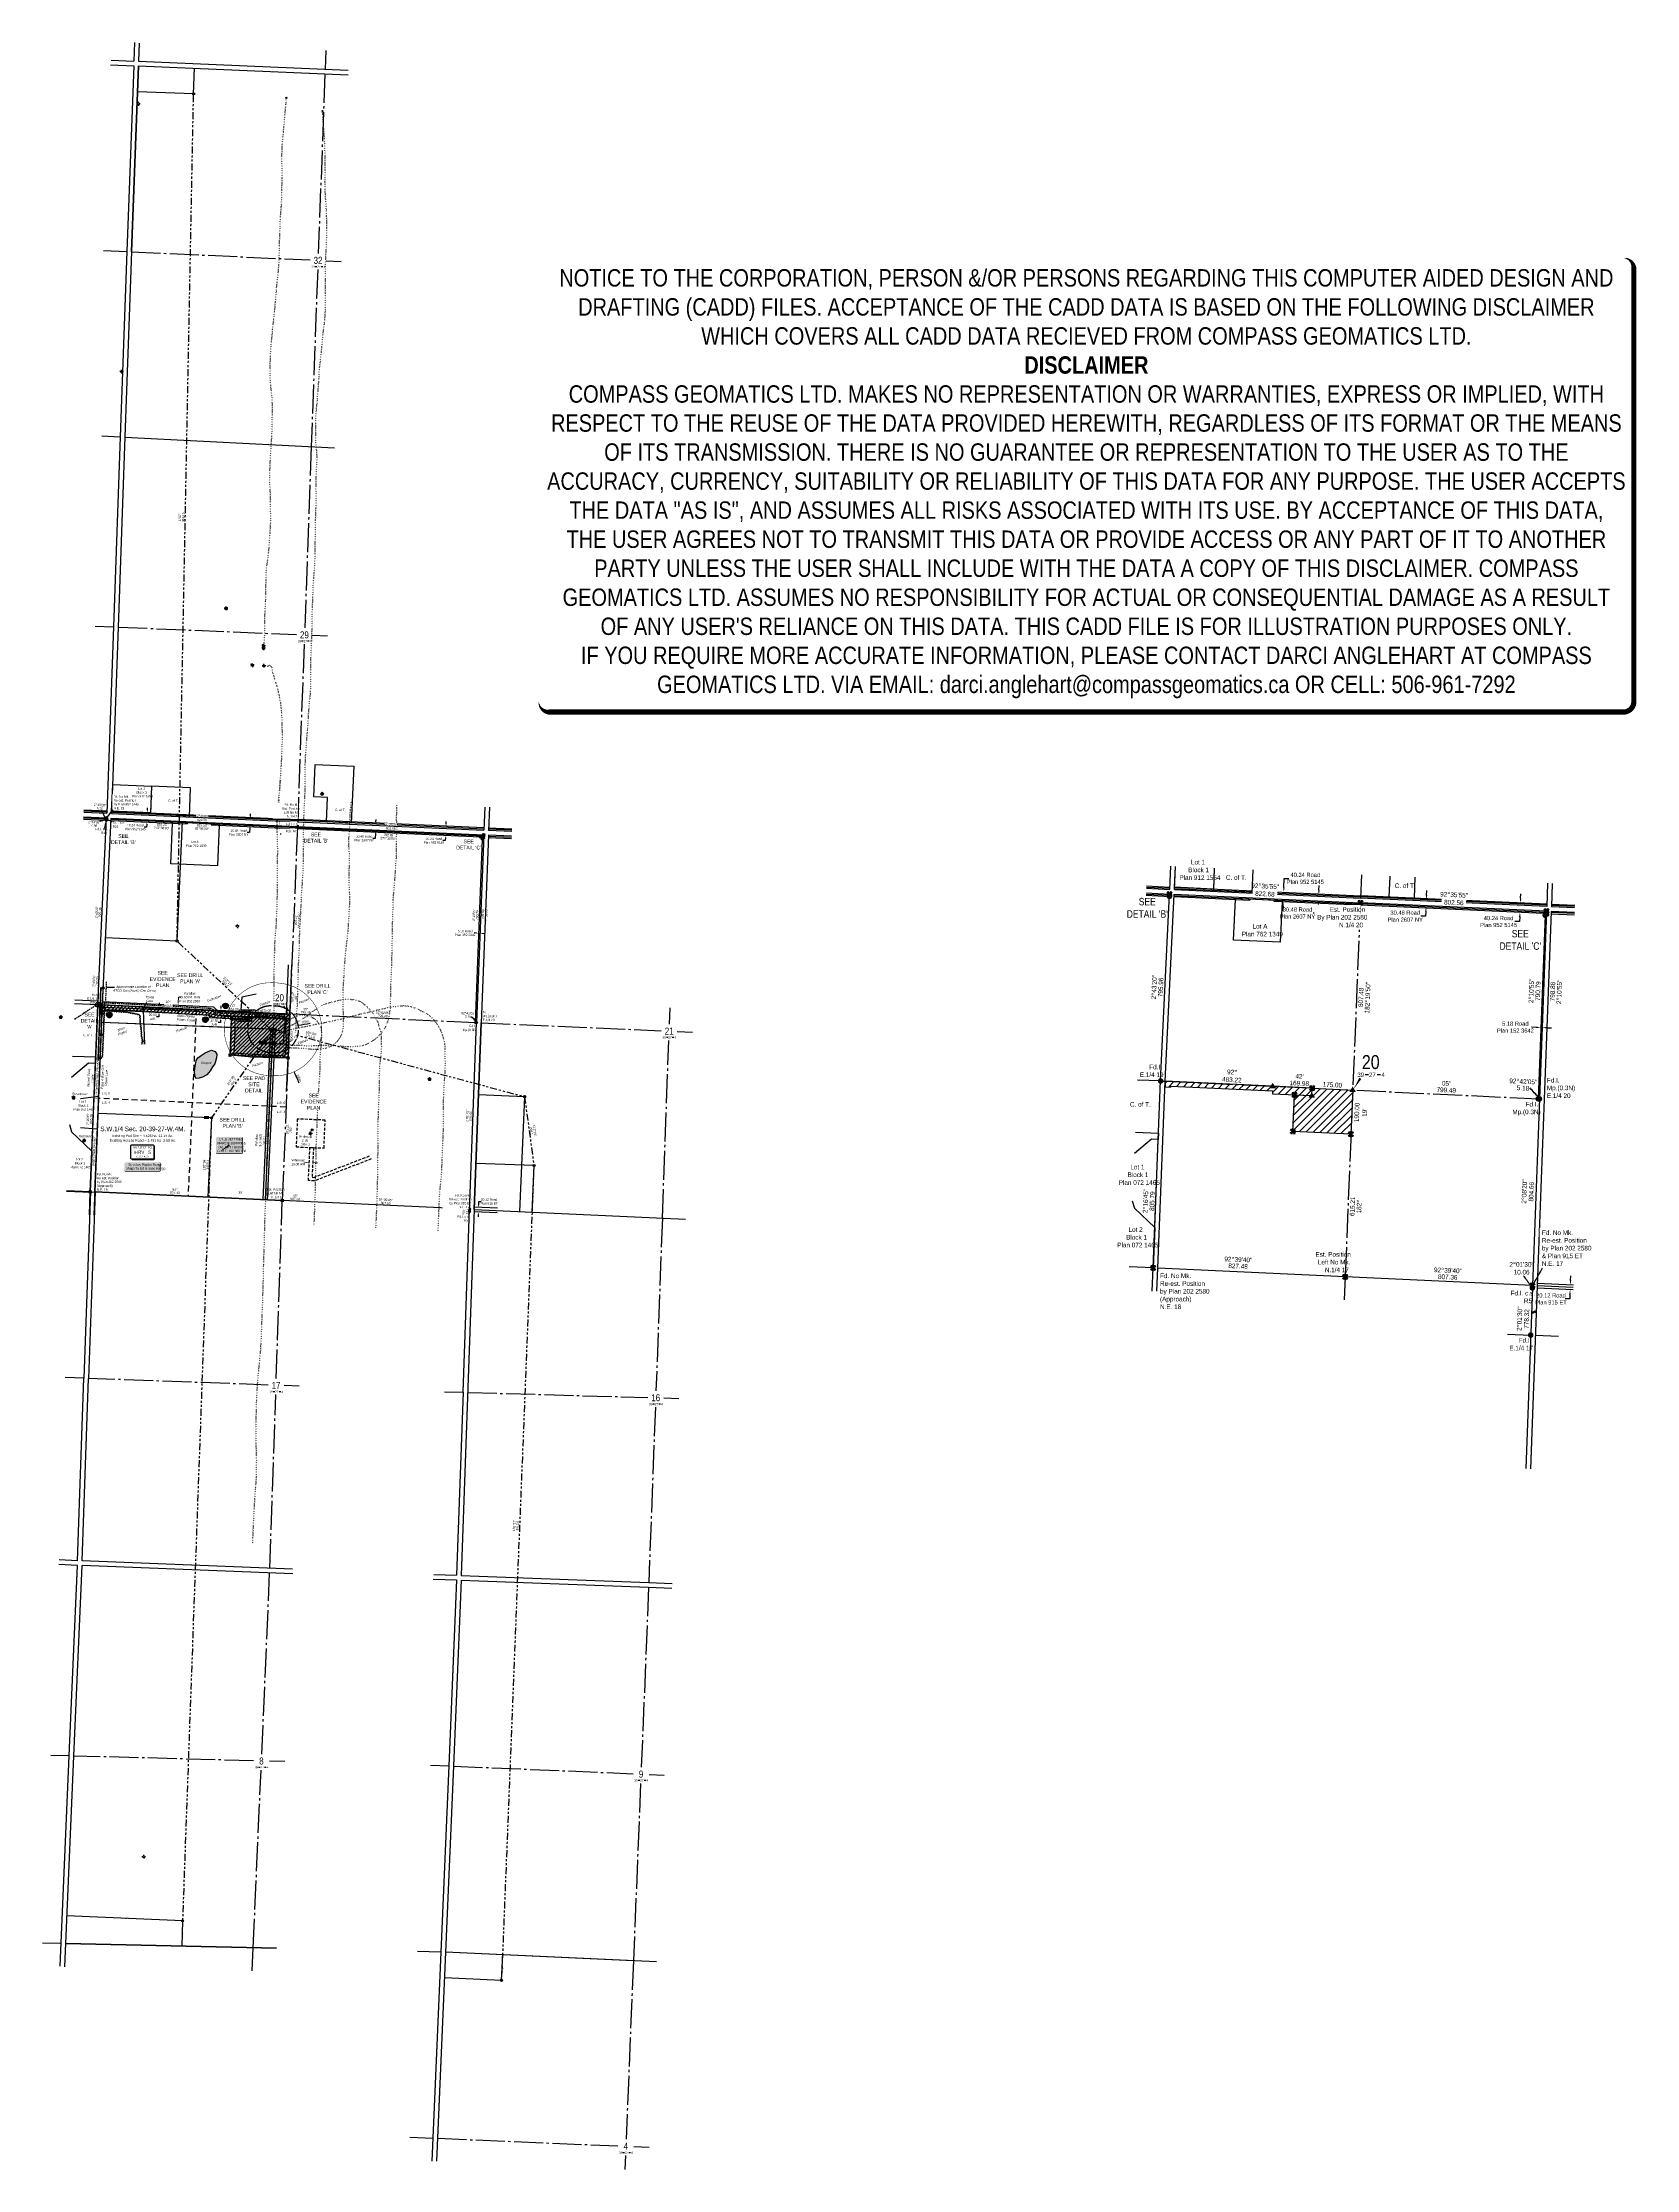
# Model space of a CAD drawing. Extents: x 300929 to 311962, y 5794822 to 5810027.
# Drawn here: x 304545 to 311409, y 5800868 to 5810027 of the extents above; entities that cross this region are included whole.
import ezdxf
from ezdxf.enums import TextEntityAlignment as Align

# ---------------------------------------------------------------- set-up
doc = ezdxf.new("R2010")
doc.units = 0
doc.header["$LTSCALE"] = 5
doc.header["$PDSIZE"] = 0.5
for name, pattern in [('0', [1, 1, 0]), ('foc-ACCESSROAD', [3.75, 2.5, -1.25]), ('foc-BUFFER', [16.75, 15, -1.75]), ('foc-DOT', [1, 0.2, -0.8]), ('foc-DRILLPATH', [14.75, 6, -1.75, 1.75, -1.75, 1.75, -1.75]), ('foc-LSD', [8, 5, -3]), ('foc-QUARTERLINE', [33, 25, -3, 2, -3]), ('foc-TIELINE', [1.875, 1.25, -0.625]), ('foc-TOPO', [1, 0.2, -0.8]), ('foc-TRAV', [1.875, 1.25, -0.625]), ('POWERLINE5', [7.8, 2.4, -0.6, 0.6, -0.6, 0.6, -0.6, 2.4]), ('UG_PIPE', [1.875, 1.25, -0.625])]:
    doc.linetypes.add(name, pattern=pattern)
doc.layers.get('Defpoints').update_dxf_attribs({"color": 9})
for name, color, linetype in [('10', 1, 'Continuous'), ('35', 37, 'Continuous'), ('9', 3, 'Continuous'), ('AS-DRILL', 8, 'foc-DOT'), ('AS-DRILL-T', 8, 'Continuous'), ('AS-FENCE', 48, 'foc-FENCE'), ('AS-OWNER', 7, 'Continuous'), ('AS-PIPE-UG', 44, 'UG_PIPE'), ('AS-PIPE-UG-T', 44, 'Continuous'), ('AS-POWER', 104, 'foc-POWER'), ('AS-POWER-EXISTING', 72, 'POWERLINE5'), ('AS-POWER-EXISTING-T', 72, 'Continuous'), ('AS-POWER-T', 104, 'Continuous'), ('AS-RESIDENCE', 14, 'Continuous'), ('AS-ROADS', 254, 'Continuous'), ('AS-SYMBOL', 7, 'Continuous'), ('AS-TELEPHONE', 224, 'foc-TEL'), ('AS-TELEPHONE-T', 224, 'Continuous'), ('AS-WILDLIFE-BLOCK', 131, 'Continuous'), ('AUX-BUFFER', 7, 'foc-BUFFER'), ('C-RW', 13, 'Continuous'), ('C-SYMBOL', 7, 'Continuous'), ('C-WS-S', 8, 'Continuous'), ('CG-NOTES', 7, 'Continuous'), ('CTW', 7, 'Continuous'), ('F-AR', 190, 'foc-ACCESSROAD'), ('F-WS', 190, 'foc-ACCESSROAD'), ('F-WS-S', 8, 'Continuous'), ('L-AREAREQUIRED', 7, 'Continuous'), ('L-AREAWORK', 5, 'Continuous'), ('L-BD', 7, 'Continuous'), ('L-DETAIL-T', 3, 'Continuous'), ('L-MON', 1, 'Continuous'), ('L-QSEC', 8, 'foc-QUARTERLINE'), ('L-ROAD-T', 7, 'Continuous'), ('L-SEC', 7, 'Continuous'), ('L-SECLBL', 7, 'Continuous'), ('L-SECQ', 8, 'foc-QUARTERLINE'), ('L-SECTION-LSD', 7, 'foc-LSD'), ('L-TITLEDB', 4, 'Continuous'), ('L-TITLEDB-T', 4, 'Continuous'), ('P-BUFFER-PURPLE', 187, 'foc-TIELINE'), ('P-CROSSINGS', 250, 'Continuous'), ('P-PDRILLPATH', 12, 'foc-DRILLPATH'), ('P-PROPOSED', 10, 'Continuous'), ('P-PROPOSED-EXISTING-H', 59, 'Continuous'), ('P-TRAV', 4, 'foc-TRAV'), ('P-TXT', 4, 'Continuous'), ('T-BUSH', 110, '0'), ('T-BUSH-T', 110, 'Continuous'), ('T-GENERAL', 48, 'foc-TOPO'), ('T-WATER', 160, 'Continuous'), ('T-WATER-H', 133, 'Continuous'), ('T-WATER-T', 170, 'Continuous'), ('well', 7, 'Continuous')]:
    doc.layers.add(name, color=color, linetype=linetype)
for name, color, linetype, lineweight in [('AS-GENERAL', 48, 'Continuous', 18), ('C-RW-T', 13, 'Continuous', 9), ('F-AR-T', 190, 'Continuous', 9), ('F-WS-T', 190, 'Continuous', 9), ('T-TEXT', 48, 'Continuous', 18)]:
    doc.layers.add(name, color=color, linetype=linetype, lineweight=lineweight)
doc.layers.add('AS-PIPE-AG', color=7, linetype='Continuous', true_color=0x7d00fa)
for name, color, linetype, plot in [('DISCLAIMER', 7, 'Continuous', False), ('L-SEC-HB', 6, 'Continuous', False), ('P-Drill-Offset', 7, 'Continuous', False), ('Z-DRILL-POINT', 7, 'Continuous', False)]:
    doc.layers.add(name, color=color, linetype=linetype, plot=plot)
doc.styles.add('100L', font='ARIALN.TTF', dxfattribs={"height": 11})
doc.styles.add('175L', font='ARIALN.TTF', dxfattribs={"height": 20})
doc.styles.add('18', font='ARIALN.TTF', dxfattribs={"height": 18})
doc.styles.add('80', font='ARIALN.TTF', dxfattribs={"height": 10})
doc.styles.add('80CG', font='ARIALN.TTF', dxfattribs={"height": 10})
doc.styles.add('80L', font='ARIALN.TTF', dxfattribs={"height": 10})
doc.styles.add('80LS', font='ARIALNI.TTF', dxfattribs={"height": 10})
doc.styles.add('Crossing', font='ARIALN.TTF', dxfattribs={"height": 10})
doc.styles.add('foc-LtypeFont', font='ARIALN.TTF', dxfattribs={"height": 7.35})
doc.styles.add('HRV', font='ARIALN.TTF', dxfattribs={"height": 3})
doc.styles.add('SIMPLEX', font='ARIALN.TTF')
doc.linetypes.add('foc-FENCE', pattern='A,10,-1,["X",foc-LtypeFont,S=0.2,R=0,X=-0.625,Y=-0.75],-1.24', length=12.24)
doc.linetypes.add('foc-POWER', pattern='A,6,-1,["P",foc-LtypeFont,S=0.2,R=0,X=-0.625,Y=-0.75],-1.24,4', length=12.24)
doc.linetypes.add('foc-TEL', pattern='A,2,-1,["T",foc-LtypeFont,S=0.2,R=0,X=-0.425,Y=-0.75],-1.24,8', length=12.24)
doc.linetypes.add('foc-TEL-NOLINE', pattern='A,0,-2,["T",foc-LtypeFont,S=0.2,R=0,X=-0.425,Y=-0.75],-10.24', length=12.24)
doc.dimstyles.new('CG2011', dxfattribs={"dimscale": 5, "dimtxt": 9, "dimasz": 2, "dimexe": 0.2, "dimexo": 0.0625, "dimgap": 0.5, "dimtad": 0, "dimtih": 1, "dimtoh": 1, "dimzin": 0, "dimdsep": 46, "dimtxsty": '80CG', "dimcen": 0.1, "dimse1": 1, "dimse2": 1, "dimclrd": 256, "dimclrt": 256, "dimaunit": 1, "dimadec": 4, "dimazin": 0, "dimtfac": 0.06, "dimtofl": 0, "dimtmove": 0, "dimatfit": 1, "dimfxl": 0.2, "dimtolj": 1, "dimtzin": 0, "dimlwd": -1, "dimarcsym": 0})
doc.dimstyles.new('Compass 10 000', dxfattribs={"dimscale": 10, "dimtxt": 18, "dimasz": 2, "dimexe": 0.2, "dimexo": 0.0625, "dimgap": 0.5, "dimtad": 0, "dimtih": 1, "dimtoh": 1, "dimzin": 0, "dimdsep": 46, "dimtxsty": '18', "dimcen": 0.1, "dimse1": 1, "dimse2": 1, "dimclrd": 256, "dimclrt": 256, "dimaunit": 1, "dimadec": 4, "dimazin": 0, "dimtfac": 0.06, "dimtofl": 0, "dimtmove": 0, "dimatfit": 1, "dimfxl": 0.2, "dimtolj": 1, "dimtzin": 0, "dimlwd": -1, "dimarcsym": 0})
doc.dimstyles.new('Compass 5 000', dxfattribs={"dimscale": 5, "dimtxt": 9, "dimasz": 2, "dimexe": 0.2, "dimexo": 0.0625, "dimgap": 0.5, "dimtad": 0, "dimtih": 1, "dimtoh": 1, "dimzin": 0, "dimdsep": 46, "dimtxsty": '80CG', "dimcen": 0.1, "dimse1": 1, "dimse2": 1, "dimclrd": 256, "dimclrt": 256, "dimaunit": 1, "dimadec": 4, "dimazin": 0, "dimtfac": 0.06, "dimtofl": 0, "dimtmove": 0, "dimatfit": 1, "dimfxl": 0.2, "dimtolj": 1, "dimtzin": 0, "dimlwd": -1, "dimarcsym": 0})
pattern_1 = [(45, (21.621, 410.991), (-7.857167858, 7.857167858), [])]
pattern_2 = [(45, (-1591.063, 435.788), (-15.714335715, 15.714335715), [])]

# ---------------------------------------------------------------- blocks, each defined once
blk = doc.blocks.new('L-SECLBL')
at = {"layer": '9', "color": 7}
for p, q in [((-5.1, -27.8), (-12.3, -27.8)), ((20.7, -27.8), (13.5, -27.8))]:
    blk.add_line(p, q, dxfattribs=at)
at = {"layer": '10', "color": 2, "style": 'SIMPLEX'}
blk.add_attdef('SEC', text='', height=30, dxfattribs=at).set_placement((0, 0), align=Align.MIDDLE)
at = {"layer": '10', "color": 5, "style": '80L'}
blk.add_attdef('TWP', text='', height=9.5, dxfattribs=at).set_placement((-14.4, -27.4), align=Align.MIDDLE_RIGHT)
blk.add_attdef('RGE', text='', height=9.5, dxfattribs=at).set_placement((3.6, -27.4), align=Align.MIDDLE_CENTER)
blk.add_attdef('MER', text='', height=9.5, dxfattribs=at).set_placement((23.2, -27.4), align=Align.MIDDLE_LEFT)
blk = doc.blocks.new('*D51')
at = {"layer": 'Defpoints', "color": 0, "transparency": 16777216}
for p in [(305064.9, 5805871.1), (305046.9, 5805851.9), (305064, 5805851.1)]:
    blk.add_point(p, dxfattribs=at)
at = {"layer": 'P-TXT', "transparency": 16777216}
for p, q in [((305048.3, 5805881.9), (305048.8, 5805891.9)), ((305046, 5805832), (305036, 5805832)), ((305046.4, 5805842), (305046, 5805832))]:
    blk.add_line(p, q, dxfattribs=at)
for points in [[(305046.6, 5805882), (305050, 5805881.8), (305047.8, 5805871.9)], [(305044.8, 5805842), (305048.1, 5805841.9), (305046.9, 5805851.9)]]:
    blk.add_solid(points, dxfattribs=at)
at = {"layer": 'P-TXT', "transparency": 16777216, "insert": (305019.6, 5805832), "char_height": 10, "attachment_point": 5, "style": '80CG'}
blk.add_mtext('\\A1;20.00\\PA/R', dxfattribs=at)
blk = doc.blocks.new('*D52')
at = {"layer": 'Defpoints', "color": 0, "transparency": 16777216}
for p in [(305314.7, 5805859.4), (305311.7, 5805827), (305313.2, 5805826.9)]:
    blk.add_point(p, dxfattribs=at)
at = {"layer": 'P-TXT', "transparency": 16777216}
for p, q in [((305313.7, 5805869.4), (305314.2, 5805879.4)), ((305310.8, 5805807), (305300.8, 5805807)), ((305311.3, 5805817), (305310.8, 5805807))]:
    blk.add_line(p, q, dxfattribs=at)
for points in [[(305312.1, 5805869.5), (305315.4, 5805869.4), (305313.2, 5805859.5)], [(305309.6, 5805817.1), (305312.9, 5805816.9), (305311.7, 5805827)]]:
    blk.add_solid(points, dxfattribs=at)
at = {"layer": 'P-TXT', "transparency": 16777216, "insert": (305284.5, 5805807), "char_height": 10, "attachment_point": 5, "style": '80CG'}
blk.add_mtext('\\A1;32.50\\PA/R', dxfattribs=at)
blk = doc.blocks.new('*U54')
h = blk.add_hatch(color=255)
edge = h.paths.add_edge_path()
edge.add_line((-71.5, -20), (71.5, -20))
edge.add_arc((71.5, -14), 6, 270, 360)
edge.add_line((77.5, -14), (77.5, 12.5))
edge.add_arc((71.5, 12.5), 6, 0, 90)
edge.add_line((71.5, 18.5), (-71.5, 18.5))
edge.add_arc((-71.5, 12.5), 6, 90, 180)
edge.add_line((-77.5, 12.5), (-77.5, -14))
edge.add_arc((-71.5, -14), 6, 180, 270)
at = {"color": 131, "flags": 128}
blk.add_lwpolyline([(-71.5, -20, 3, 3, 0), (71.5, -20, 3, 3, 0.414214), (77.5, -14, 3, 3, 0), (77.5, 12.5, 3, 0, 0.414214), (71.5, 18.5, 0, 0, 0), (-71.5, 18.5, 0, 0, 0.414214), (-77.5, 12.5, 0, 0, 0), (-77.5, -14, 0, 3, 0.414214)], format="xyseb", close=True, dxfattribs=at)
at = {"color": 131, "style": '80'}
blk.add_attdef('ENTER_TEXT_001', (-36.7, -5), '', height=10, dxfattribs=at)
blk = doc.blocks.new('HRV_Box')
blk.add_lwpolyline([(-44.3, 30.3), (45.4, 30.3, -0.414214), (50.4, 25.3), (50.4, -26.8, -0.414214), (45.4, -31.8), (-44.3, -31.8, -0.414214), (-49.3, -26.8), (-49.3, 25.3, -0.414214)], format="xyb", close=True)
at = {"const_width": 5, "flags": 128}
blk.add_lwpolyline([(-44.3, -34.3), (45.4, -34.3, 0.414214), (52.9, -26.8), (52.9, 25.3)], format="xyb", dxfattribs=at)
at = {"layer": 'CTW', "color": 5, "style": '80L'}
blk.add_text('SUBJECT TO', height=9.5, dxfattribs=at).set_placement((1, 11.8), align=Align.BOTTOM_CENTER)
at = {"layer": 'CTW', "color": 3, "style": 'HRV'}
blk.add_text('HRV', height=15, dxfattribs=at).set_placement((-12.4, -1.5), align=Align.MIDDLE_CENTER)
blk.add_attdef('0', text='', height=15, dxfattribs=at).set_placement((31.5, -1.5), align=Align.MIDDLE_CENTER)
at = {"layer": 'CTW', "color": 7, "style": '80L'}
blk.add_attdef('(N.W.1/4 00)', text='', height=7.12, dxfattribs=at).set_placement((1, -25.7), align=Align.BOTTOM_CENTER)
blk = doc.blocks.new('res_occ')
for points in [[(0.1, 0.9), (-1.3, -0.4), (1.5, -0.4)], [(-0.9, -1.4), (1.1, -1.4), (1.1, -0.4), (-0.9, -0.4)]]:
    blk.add_hatch(color=14).paths.add_polyline_path(points)
at = {"color": 14}
for points in [[(0.1, 0.9), (-1.3, -0.4), (1.5, -0.4)], [(-0.9, -1.4), (1.1, -1.4), (1.1, -0.4), (-0.9, -0.4)]]:
    blk.add_lwpolyline(points, close=True, dxfattribs=at)
blk = doc.blocks.new('*U55')
h = blk.add_hatch(color=59)
edge = h.paths.add_edge_path()
edge.add_line((-51.5, -37), (51.5, -37))
edge.add_arc((51.5, -31), 6, 270, 360)
edge.add_line((57.5, -31), (57.5, 29.5))
edge.add_arc((51.5, 29.5), 6, 0, 90)
edge.add_line((51.5, 35.5), (-51.5, 35.5))
edge.add_arc((-51.5, 29.5), 6, 90, 180)
edge.add_line((-57.5, 29.5), (-57.5, -31))
edge.add_arc((-51.5, -31), 6, 180, 270)
at = {"color": 1, "flags": 128}
blk.add_lwpolyline([(-51.5, -37, 3, 3, 0), (51.5, -37, 3, 3, 0.414214), (57.5, -31, 3, 3, 0), (57.5, 29.5, 3, 0, 0.414214), (51.5, 35.5, 0, 0, 0), (-51.5, 35.5, 0, 0, 0.414214), (-57.5, 29.5, 0, 0, 0), (-57.5, -31, 0, 3, 0.414214)], format="xyseb", close=True, dxfattribs=at)
blk.add_lwpolyline([(-43.7, -30.1, 0, 7.5, 0), (0, 0, 0, 0, 0)], format="xyseb", dxfattribs=at)
at = {"color": 1, "style": '80'}
blk.add_attdef('ENTER_TEXT_001', (-36.7, -5), '', height=10, dxfattribs=at)
blk = doc.blocks.new('*D56')
at = {"layer": 'C-RW-T', "transparency": 16777216}
for p, q in [((305127.4, 5805857.6), (305126.9, 5805847.7)), ((305129, 5805892.6), (305130.1, 5805916)), ((305130.1, 5805916), (305140.1, 5805916))]:
    blk.add_line(p, q, dxfattribs=at)
for points in [[(305125.7, 5805857.7), (305129, 5805857.6), (305127.8, 5805867.6)], [(305127.3, 5805892.7), (305130.7, 5805892.5), (305128.5, 5805882.6)]]:
    blk.add_solid(points, dxfattribs=at)
at = {"layer": 'Defpoints', "color": 0, "transparency": 16777216}
for p in [(305128.5, 5805882.6), (305162.5, 5805866), (305163.2, 5805881)]:
    blk.add_point(p, dxfattribs=at)
at = {"layer": 'C-RW-T', "transparency": 16777216, "insert": (305179.2, 5805916), "char_height": 10, "attachment_point": 5, "style": '80CG'}
blk.add_mtext('\\A1;Parallax\\P15.00 P/L R/W\\PPlan 202 2580', dxfattribs=at)
blk = doc.blocks.new('fdia')
at = {"color": 255, "const_width": 1}
blk.add_lwpolyline([(-0.5, 0, 1), (0.5, 0, 1)], format="xyb", close=True, dxfattribs=at)
blk = doc.blocks.new('Fdiaa')
blk.add_blockref('fdia', (0, 0))
blk = doc.blocks.new('fdib')
at = {"color": 1, "const_width": 1.6}
blk.add_lwpolyline([(-0.4, 0, 1), (0.4, 0, 1)], format="xyb", close=True, dxfattribs=at)
at = {"color": 1}
blk.add_circle((0, 0), 0.8, dxfattribs=at)
blk = doc.blocks.new('Fdibb')
blk.add_blockref('fdib', (0, 0))
blk = doc.blocks.new('fdicc')
for name in ['Fdibb', 'Fdiaa']:
    blk.add_blockref(name, (0, 0))
blk = doc.blocks.new('FDI')
blk.add_blockref('fdicc', (0, 0))
blk = doc.blocks.new('STRIA')
blk.add_hatch(color=255).paths.add_polyline_path([(-0.04, 1.52), (-1.47, -0.87), (1.39, -0.87)])
blk = doc.blocks.new('STRIAA')
blk.add_blockref('STRIA', (0, 0))
blk = doc.blocks.new('STRIB')
at = {"color": 1}
blk.add_solid([(-1.12, -0.67), (-0.04, 1.13), (1.04, -0.67)], dxfattribs=at)
blk = doc.blocks.new('STRIBB')
blk.add_blockref('STRIB', (0, 0))
blk = doc.blocks.new('STRICC')
for name in ['STRIAA', 'STRIBB']:
    blk.add_blockref(name, (0, 0))
blk = doc.blocks.new('fdspike')
blk.add_blockref('STRICC', (0, 0))
blk = doc.blocks.new('POWERPOLE')
h = blk.add_hatch(color=255)
edge = h.paths.add_edge_path()
edge.add_arc((0, 0), 0.96, 0, 360)
at = {"linetype": 'Continuous'}
for p, q in [((0.7, -0.7), (-0.7, 0.7)), ((-0.7, -0.7), (0.7, 0.7))]:
    blk.add_line(p, q, dxfattribs=at)
blk.add_circle((0, 0), 0.96, dxfattribs=at)
blk = doc.blocks.new('RISER')
h = blk.add_hatch(color=255)
h.dxf.hatch_style = 1
edge = h.paths.add_edge_path()
edge.add_arc((0, 0), 0.7, 0, 360)
blk.add_hatch(color=13).paths.add_polyline_path([(0.6, -0.2), (-0.6, -0.2, 0.774597)])
at = {"color": 13}
blk.add_line((-0.6, -0.2), (0.6, -0.2), dxfattribs=at)
blk.add_circle((0, 0), 0.6, dxfattribs=at)
blk = doc.blocks.new('GAS')
h = blk.add_hatch(color=255)
h.dxf.hatch_style = 1
edge = h.paths.add_edge_path()
edge.add_arc((0, 0), 0.9, 0, 360)
for p, q in [((-0.8, 0), (-1.6, 0)), ((-0.6, 0.6), (-1.1, 1.1)), ((0, 0.8), (0, 1.6)), ((0.6, 0.6), (1.1, 1.1)), ((1.6, 0), (0.8, 0)), ((-0.6, -0.6), (-1.1, -1.1)), ((0, -0.8), (0, -1.6)), ((1.1, -1.1), (0.6, -0.6))]:
    blk.add_line(p, q)
blk.add_circle((0, 0), 0.8)
blk = doc.blocks.new('TEMP')
h = blk.add_hatch(color=255)
h.dxf.hatch_style = 1
h.paths.add_polyline_path([(0, 0.25), (-0.67, 1.15), (-0.67, 0.67), (-1.15, 0.67), (-0.25, 0), (-1.15, -0.67), (-0.67, -0.67), (-0.67, -1.15), (0, -0.25), (0.67, -1.15), (0.67, -0.67), (1.15, -0.67), (0.25, 0), (1.15, 0.67), (0.67, 0.67), (0.67, 1.15)])
h.paths.add_polyline_path([(0.57, 0.85), (0.57, 0.57), (0.85, 0.57), (0.08, 0), (0.85, -0.57), (0.57, -0.57), (0.57, -0.85), (0, -0.08), (-0.57, -0.85), (-0.57, -0.57), (-0.85, -0.57), (-0.08, 0), (-0.85, 0.57), (-0.57, 0.57), (-0.57, 0.85), (0, 0.08)], flags=16)
h = blk.add_hatch(color=1)
h.dxf.hatch_style = 1
h.paths.add_polyline_path([(0, 0.08), (-0.57, 0.85), (-0.57, 0.57), (-0.85, 0.57), (-0.08, 0), (-0.85, -0.57), (-0.57, -0.57), (-0.57, -0.85), (0, -0.08), (0.57, -0.85), (0.57, -0.57), (0.85, -0.57), (0.08, 0), (0.85, 0.57), (0.57, 0.57), (0.57, 0.85)])
at = {"color": 1}
for p, q in [((-0.08, 0), (0.08, 0)), ((0, 0.08), (0, -0.08))]:
    blk.add_line(p, q, dxfattribs=at)
at = {"color": 255, "flags": 128}
blk.add_lwpolyline([(-0.25, 0), (-1.15, 0.67), (-0.67, 0.67), (-0.67, 1.15), (0, 0.25), (0.67, 1.15), (0.67, 0.67), (1.15, 0.67), (0.25, 0), (1.15, -0.67), (0.67, -0.67), (0.67, -1.15), (0, -0.25), (-0.67, -1.15), (-0.67, -0.67), (-1.15, -0.67)], close=True, dxfattribs=at)
at = {"color": 1, "flags": 128}
blk.add_lwpolyline([(-0.08, 0), (-0.85, 0.57), (-0.57, 0.57), (-0.57, 0.85), (0, 0.08), (0.57, 0.85), (0.57, 0.57), (0.85, 0.57), (0.08, 0), (0.85, -0.57), (0.57, -0.57), (0.57, -0.85), (0, -0.08), (-0.57, -0.85), (-0.57, -0.57), (-0.85, -0.57)], close=True, dxfattribs=at)
blk = doc.blocks.new('*D58')
at = {"layer": 'Defpoints', "color": 0, "transparency": 16777216}
for p in [(306422.9, 5805011.2), (306459, 5804989.3), (306459.9, 5805009.4)]:
    blk.add_point(p, dxfattribs=at)
at = {"layer": 'L-TITLEDB-T', "transparency": 16777216}
for p, q in [((306423.4, 5805021.1), (306424.1, 5805036.6)), ((306424.1, 5805036.6), (306434.1, 5805036.6)), ((306421.5, 5804981.1), (306421.1, 5804971.1))]:
    blk.add_line(p, q, dxfattribs=at)
for points in [[(306419.9, 5804981.2), (306423.2, 5804981), (306422, 5804991.1)], [(306421.7, 5805021.2), (306425.1, 5805021.1), (306422.9, 5805011.2)]]:
    blk.add_solid(points, dxfattribs=at)
at = {"layer": 'L-TITLEDB-T', "transparency": 16777216, "insert": (306467.6, 5805036.6), "char_height": 10, "attachment_point": 5, "style": '80CG'}
blk.add_mtext('\\A1;20.12 Road\\PPlan 915 ET', dxfattribs=at)
blk = doc.blocks.new('*D59')
at = {"layer": 'Defpoints', "color": 0, "transparency": 16777216}
for p in [(306423.3, 5806192.2), (306423.5, 5806197.5), (306428.7, 5806197.3)]:
    blk.add_point(p, dxfattribs=at)
at = {"layer": 'L-TITLEDB-T', "transparency": 16777216}
for p, q in [((306413.3, 5806192.5), (306403.3, 5806192.9)), ((306438.5, 5806191.6), (306448.5, 5806191.2))]:
    blk.add_line(p, q, dxfattribs=at)
for points in [[(306413.4, 5806194.2), (306413.3, 5806190.9), (306423.3, 5806192.2)], [(306438.6, 5806193.2), (306438.4, 5806189.9), (306428.5, 5806192)]]:
    blk.add_solid(points, dxfattribs=at)
at = {"layer": 'L-TITLEDB-T', "transparency": 16777216, "insert": (306364.6, 5806192.9), "char_height": 10, "attachment_point": 5, "style": '80CG'}
blk.add_mtext('\\A1;5.18 Road\\PPlan 152 3642', dxfattribs=at)
blk = doc.blocks.new('*D60')
at = {"layer": 'Defpoints', "color": 0, "transparency": 16777216}
for p in [(305954.5, 5806632.3), (305955.8, 5806662.7), (305978.7, 5806631.2)]:
    blk.add_point(p, dxfattribs=at)
at = {"layer": 'L-TITLEDB-T', "transparency": 16777216}
for p, q in [((305977.3, 5806600.5), (305967.3, 5806600.5)), ((305978.2, 5806621.2), (305977.3, 5806600.5)), ((305980.5, 5806671.6), (305981, 5806681.6))]:
    blk.add_line(p, q, dxfattribs=at)
for points in [[(305976.6, 5806621.2), (305979.9, 5806621.1), (305978.7, 5806631.2)], [(305978.9, 5806671.7), (305982.2, 5806671.5), (305980.1, 5806661.6)]]:
    blk.add_solid(points, dxfattribs=at)
at = {"layer": 'L-TITLEDB-T', "transparency": 16777216, "insert": (305929.9, 5806600.5), "char_height": 10, "attachment_point": 5, "style": '80CG'}
blk.add_mtext('\\A1;30.48 Road\\PPlan 2607 NY', dxfattribs=at)
blk = doc.blocks.new('*D61')
at = {"layer": 'Defpoints', "color": 0, "transparency": 16777216}
for p in [(306280.3, 5806612.6), (306281.9, 5806612.5), (306283.7, 5806652.7)]:
    blk.add_point(p, dxfattribs=at)
at = {"layer": 'L-TITLEDB-T', "transparency": 16777216}
for p, q in [((306279.3, 5806590.5), (306269.3, 5806590.5)), ((306279.9, 5806602.6), (306279.3, 5806590.5)), ((306282.6, 5806662.8), (306283.1, 5806672.7))]:
    blk.add_line(p, q, dxfattribs=at)
for points in [[(306278.2, 5806602.7), (306281.6, 5806602.5), (306280.3, 5806612.6)], [(306281, 5806662.8), (306284.3, 5806662.7), (306282.2, 5806652.8)]]:
    blk.add_solid(points, dxfattribs=at)
at = {"layer": 'L-TITLEDB-T', "transparency": 16777216, "insert": (306230.6, 5806590.5), "char_height": 10, "attachment_point": 5, "style": '80CG'}
blk.add_mtext('\\A1;40.24 Road\\PPlan 952 5145', dxfattribs=at)
blk = doc.blocks.new('*D62')
at = {"layer": 'Defpoints', "color": 0, "transparency": 16777216}
for p in [(305415.3, 5806687.3), (305413.9, 5806656.8), (305438.1, 5806655.7)]:
    blk.add_point(p, dxfattribs=at)
at = {"layer": 'L-TITLEDB-T', "transparency": 16777216}
for p, q in [((305440, 5806696.2), (305440.4, 5806706.2)), ((305436.7, 5806625.1), (305426.7, 5806625.1)), ((305437.7, 5806645.7), (305436.7, 5806625.1))]:
    blk.add_line(p, q, dxfattribs=at)
for points in [[(305438.3, 5806696.2), (305441.6, 5806696.1), (305439.5, 5806686.2)], [(305436, 5806645.8), (305439.3, 5806645.7), (305438.1, 5806655.7)]]:
    blk.add_solid(points, dxfattribs=at)
at = {"layer": 'L-TITLEDB-T', "transparency": 16777216, "insert": (305389.4, 5806625.1), "char_height": 10, "attachment_point": 5, "style": '80CG'}
blk.add_mtext('\\A1;30.48 Road\\PPlan 2607 NY', dxfattribs=at)
blk = doc.blocks.new('*D63')
at = {"layer": 'Defpoints', "color": 0, "transparency": 16777216}
for p in [(304997.6, 5806711.1), (304994.2, 5806671), (304995.8, 5806671)]:
    blk.add_point(p, dxfattribs=at)
at = {"layer": 'L-TITLEDB-T', "transparency": 16777216}
for p, q in [((304996.5, 5806721.2), (304997, 5806731.2)), ((304993.2, 5806648.9), (304983.2, 5806648.9)), ((304993.8, 5806661), (304993.2, 5806648.9))]:
    blk.add_line(p, q, dxfattribs=at)
for points in [[(304994.9, 5806721.3), (304998.2, 5806721.1), (304996.1, 5806711.2)], [(304992.1, 5806661.1), (304995.5, 5806661), (304994.2, 5806671)]]:
    blk.add_solid(points, dxfattribs=at)
at = {"layer": 'L-TITLEDB-T', "transparency": 16777216, "insert": (304944.5, 5806648.9), "char_height": 10, "attachment_point": 5, "style": '80CG'}
blk.add_mtext('\\A1;40.24 Road\\PPlan 952 5145', dxfattribs=at)
blk = doc.blocks.new('xing2')
h = blk.add_hatch(color=50)
h.dxf.hatch_style = 1
edge = h.paths.add_edge_path()
edge.add_ellipse((0, 0), major_axis=(-12.5, 0), ratio=0.816297, start_angle=0, end_angle=360)
h = blk.add_hatch(color=250)
h.dxf.hatch_style = 1
edge = h.paths.add_edge_path()
edge.add_ellipse((0, -2), major_axis=(-12.5, 0), ratio=0.816297, start_angle=0, end_angle=180)
edge.add_line((12.5, -2), (12.5, 0))
edge.add_ellipse((0, 0), major_axis=(-12.5, 0), ratio=0.816297, start_angle=0, end_angle=180, ccw=False)
edge.add_line((-12.5, 0), (-12.5, -2))
at = {"color": 250}
blk.add_ellipse((0, 0), major_axis=(-12.5, 0), ratio=0.816297, dxfattribs=at)
blk.add_ellipse((0, -2), major_axis=(-12.5, 0), ratio=0.816297, start_param=0, end_param=3.141593, dxfattribs=at)
at = {"color": 250, "style": 'Crossing'}
blk.add_attdef('CROSSING', text='', height=9, dxfattribs=at).set_placement((0.1, 0), align=Align.MIDDLE_CENTER)
at = {"color": 250, "style": 'Crossing', "flags": 1}
for tag, p in [('DESCRIPTION', (0.1, -25.8)), ('LOCATION', (0.1, -39.3)), ('DWG_REF', (0.1, -52.8)), ('OWNER', (0.1, -12.5))]:
    blk.add_attdef(tag, text='', height=9, dxfattribs=at).set_placement(p, align=Align.MIDDLE_CENTER)
blk = doc.blocks.new('*D74')
at = {"layer": 'Defpoints', "color": 0, "transparency": 16777216}
for p in [(310997.2, 5805785.8), (310997.4, 5805789.1), (311002.5, 5805788.9)]:
    blk.add_point(p, dxfattribs=at)
at = {"layer": 'L-TITLEDB-T', "transparency": 16777216}
for p, q in [((310977.2, 5805786.5), (310957.3, 5805787.3)), ((311022.4, 5805784.8), (311042.4, 5805784.1))]:
    blk.add_line(p, q, dxfattribs=at)
for points in [[(310977.4, 5805789.9), (310977.1, 5805783.2), (310997.2, 5805785.8)], [(311022.5, 5805788.1), (311022.3, 5805781.5), (311002.4, 5805785.6)]]:
    blk.add_solid(points, dxfattribs=at)
at = {"layer": 'L-TITLEDB-T', "transparency": 16777216, "insert": (310887.1, 5805787.3), "char_height": 18, "attachment_point": 5, "style": '18'}
blk.add_mtext('\\A1;5.18 Road\\PPlan 152 3642', dxfattribs=at)
blk = doc.blocks.new('*D75')
at = {"layer": 'Defpoints', "color": 0, "transparency": 16777216}
for p in [(310892, 5806323), (310890.2, 5806282.8), (310907, 5806282.1)]:
    blk.add_point(p, dxfattribs=at)
at = {"layer": 'L-TITLEDB-T', "transparency": 16777216}
for p, q in [((310909.7, 5806342.2), (310910.6, 5806362.2)), ((310905.2, 5806242.1), (310885.2, 5806242.1)), ((310906.1, 5806262.1), (310905.2, 5806242.1))]:
    blk.add_line(p, q, dxfattribs=at)
for points in [[(310906.4, 5806342.4), (310913.1, 5806342.1), (310908.8, 5806322.2)], [(310902.8, 5806262.2), (310909.4, 5806261.9), (310907, 5806282.1)]]:
    blk.add_solid(points, dxfattribs=at)
at = {"layer": 'L-TITLEDB-T', "transparency": 16777216, "insert": (310814.9, 5806242.1), "char_height": 18, "attachment_point": 5, "style": '18'}
blk.add_mtext('\\A1;40.24 Road\\PPlan 952 5145', dxfattribs=at)
blk = doc.blocks.new('*D76')
at = {"layer": 'Defpoints', "color": 0, "transparency": 16777216}
for p in [(310508.8, 5806335.5), (310502.4, 5806305.3), (310507.5, 5806305.1)]:
    blk.add_point(p, dxfattribs=at)
at = {"layer": 'L-TITLEDB-T', "transparency": 16777216}
for p, q in [((310504.7, 5806355.7), (310505.6, 5806375.7)), ((310500.6, 5806265.3), (310480.6, 5806265.3)), ((310501.5, 5806285.3), (310500.6, 5806265.3))]:
    blk.add_line(p, q, dxfattribs=at)
for points in [[(310501.4, 5806355.9), (310508, 5806355.6), (310503.8, 5806335.7)], [(310498.2, 5806285.5), (310504.8, 5806285.2), (310502.4, 5806305.3)]]:
    blk.add_solid(points, dxfattribs=at)
at = {"layer": 'L-TITLEDB-T', "transparency": 16777216, "insert": (310412.9, 5806265.3), "char_height": 18, "attachment_point": 5, "style": '18'}
blk.add_mtext('\\A1;30.48 Road\\PPlan 2607 NY', dxfattribs=at)
blk = doc.blocks.new('*D77')
at = {"layer": 'Defpoints', "color": 0, "transparency": 16777216}
for p in [(310039.1, 5806326.4), (310053.9, 5806325.7), (310055.3, 5806356.1)]:
    blk.add_point(p, dxfattribs=at)
at = {"layer": 'L-TITLEDB-T', "transparency": 16777216}
for p, q in [((310041.4, 5806376.8), (310042.3, 5806396.8)), ((310036.9, 5806278.8), (310016.9, 5806278.8)), ((310038.2, 5806306.4), (310036.9, 5806278.8))]:
    blk.add_line(p, q, dxfattribs=at)
for points in [[(310034.9, 5806306.5), (310041.5, 5806306.2), (310039.1, 5806326.4)], [(310038.1, 5806376.9), (310044.7, 5806376.6), (310040.5, 5806356.8)]]:
    blk.add_solid(points, dxfattribs=at)
at = {"layer": 'L-TITLEDB-T', "transparency": 16777216, "insert": (309949.2, 5806278.8), "char_height": 18, "attachment_point": 5, "style": '18'}
blk.add_mtext('\\A1;30.48 Road\\PPlan 2607 NY', dxfattribs=at)
blk = doc.blocks.new('*D78')
at = {"layer": 'Defpoints', "color": 0, "transparency": 16777216}
for p in [(309550.2, 5806343.7), (309552, 5806383.9), (309887.8, 5806328.4)]:
    blk.add_point(p, dxfattribs=at)
at = {"layer": 'L-TITLEDB-T', "transparency": 16777216}
for p, q in [((309890.5, 5806388.5), (309892.3, 5806428.1)), ((309892.3, 5806428.1), (309912.3, 5806428.1)), ((309886.9, 5806308.4), (309886, 5806288.4))]:
    blk.add_line(p, q, dxfattribs=at)
for points in [[(309883.5, 5806308.6), (309890.2, 5806308.3), (309887.8, 5806328.4)], [(309887.2, 5806388.7), (309893.8, 5806388.4), (309889.6, 5806368.6)]]:
    blk.add_solid(points, dxfattribs=at)
at = {"layer": 'L-TITLEDB-T', "transparency": 16777216, "insert": (309982.6, 5806428.1), "char_height": 18, "attachment_point": 5, "style": '18'}
blk.add_mtext('\\A1;40.24 Road\\PPlan 952 5145', dxfattribs=at)
blk = doc.blocks.new('*D79')
at = {"layer": 'Defpoints', "color": 0, "transparency": 16777216}
for p in [(311039, 5804681.1), (311038, 5804661), (311122.9, 5804657)]:
    blk.add_point(p, dxfattribs=at)
at = {"layer": 'L-TITLEDB-T', "transparency": 16777216}
for p, q in [((311124.8, 5804697.1), (311125.7, 5804717.1)), ((311121.1, 5804617.1), (311101.1, 5804617.1)), ((311122, 5804637), (311121.1, 5804617.1))]:
    blk.add_line(p, q, dxfattribs=at)
for points in [[(311121.5, 5804697.3), (311128.1, 5804696.9), (311123.9, 5804677.1)], [(311118.7, 5804637.2), (311125.3, 5804636.9), (311122.9, 5804657)]]:
    blk.add_solid(points, dxfattribs=at)
at = {"layer": 'L-TITLEDB-T', "transparency": 16777216, "insert": (311040.3, 5804617.1), "char_height": 18, "attachment_point": 5, "style": '18'}
blk.add_mtext('\\A1;20.12 Road\\PPlan 915 ET', dxfattribs=at)
blk = doc.blocks.new('*U80')
at = {"layer": '35', "color": 3}
blk.add_circle((0, 0), 10, dxfattribs=at)
at = {"layer": '35', "color": 3, "style": '80'}
blk.add_attdef('RP_001', (-31.5, 3.1), '', height=10, dxfattribs=at)
blk = doc.blocks.new('GABD')
for p, q in [((-0.8, 0), (-1.6, 0)), ((0, 0.8), (0, 1.6)), ((1.6, 0), (0.8, 0)), ((0, -0.8), (0, -1.6))]:
    blk.add_line(p, q)
blk.add_circle((0, 0), 0.8)
blk = doc.blocks.new('*D86')
at = {"layer": 'Defpoints', "color": 0, "transparency": 16777216}
for p in [(305693.7, 5805204.6), (305693.7, 5805203.9), (305708.6, 5805203.2)]:
    blk.add_point(p, dxfattribs=at)
at = {"layer": 'F-AR-T', "transparency": 16777216}
for p, q in [((305683.7, 5805205.1), (305673.7, 5805205.6)), ((305718.7, 5805203.4), (305728.6, 5805203))]:
    blk.add_line(p, q, dxfattribs=at)
for points in [[(305683.8, 5805206.8), (305683.6, 5805203.4), (305693.7, 5805204.6)], [(305718.7, 5805205.1), (305718.6, 5805201.8), (305708.7, 5805203.9)]]:
    blk.add_solid(points, dxfattribs=at)
at = {"layer": 'F-AR-T', "transparency": 16777216, "insert": (305646.4, 5805205.6), "char_height": 10, "attachment_point": 5, "style": '80CG'}
blk.add_mtext('\\A1;Whitecap\\P15.00 A/R', dxfattribs=at)
blk = doc.blocks.new('WC')
at = {"layer": 'L-MON'}
h = blk.add_hatch(color=255, dxfattribs=at)
h.dxf.hatch_style = 1
edge = h.paths.add_edge_path()
edge.add_arc((0, 0), 0.9, 0, 360)
at = {"layer": 'L-MON', "color": 240, "flags": 128}
for points in [[(-0.6, 0.5), (-1.2, 1.1)], [(0.5, 0.6), (1.1, 1.2)], [(-1.2, -1.2), (-0.6, -0.6)], [(1.2, -1.2), (0.6, -0.6)]]:
    blk.add_lwpolyline(points, dxfattribs=at)
at = {"layer": 'L-MON', "color": 240}
for radius in [0.8, 0.373]:
    blk.add_circle((0, 0), radius, dxfattribs=at)
blk = doc.blocks.new('plbh')
at = {"layer": 'L-MON'}
h = blk.add_hatch(color=255, dxfattribs=at)
h.dxf.hatch_style = 1
edge = h.paths.add_edge_path()
edge.add_arc((0, 0), 1.16, 0, 360)
h = blk.add_hatch(color=256, dxfattribs=at)
h.dxf.hatch_style = 1
h.paths.add_polyline_path([(-0.96, 0, 1), (0.96, 0, 1)])
h.paths.add_polyline_path([(0.91, 0, -1), (-0.91, 0, -1)], flags=16)
h.paths.add_polyline_path([(0.45, 0, -1), (-0.45, 0, -1)], flags=0)
h = blk.add_hatch(color=256, dxfattribs=at)
h.dxf.hatch_style = 1
h.paths.add_polyline_path([(-0.45, 0, 1), (0.45, 0, 1)])
h.paths.add_polyline_path([(0.4, 0, -1), (-0.4, 0, -1)], flags=16)
at = {"layer": 'L-MON', "color": 240}
for radius in [0.96, 0.91, 0.45, 0.4]:
    blk.add_circle((0, 0), radius, dxfattribs=at)
blk = doc.blocks.new('ICP_text')
at = {"color": 14, "insert": (-10.8, -0.5), "char_height": 10, "attachment_point": 5, "style": '80L', "bg_fill": 1, "box_fill_scale": 1.15, "bg_fill_color": 255, "bg_fill_transparency": 0}
blk.add_mtext_dynamic_manual_height_columns('ICP', width=19.07, gutter_width=47.5, heights=[0], dxfattribs=at)
blk = doc.blocks.new('BH-Existing')
at = {"layer": 'AS-DRILL-T'}
h = blk.add_hatch(color=256, dxfattribs=at)
h.dxf.hatch_style = 1
edge = h.paths.add_edge_path()
edge.add_arc((0, 0), 0.5, 0, 360)
blk.add_circle((0, 0), 0.5, dxfattribs=at)
blk = doc.blocks.new('Disclaimer_Legal')
at = {"layer": 'DISCLAIMER', "color": 254, "flags": 128}
blk.add_lwpolyline([(-3613, -1105, 37.5, 37.5, 0), (4096, -1105, 37.5, 37.5, 0.414214), (4171, -1030, 37.5, 37.5, 0), (4171, 2079, 37.5, 0, 0.414214), (4096, 2154, 0, 0, 0), (-3613, 2154, 0, 0, 0.414214), (-3688, 2079, 0, 0, 0), (-3688, -1030, 0, 37.5, 0.414214)], format="xyseb", close=True, dxfattribs=at)
at = {"layer": 'DISCLAIMER', "color": 254, "insert": (242, 534), "char_height": 125, "width": 7717.57, "attachment_point": 5, "style": '80'}
blk.add_mtext('NOTICE TO THE CORPORATION, PERSON &/OR PERSONS REGARDING THIS COMPUTER AIDED DESIGN AND DRAFTING (CADD) FILES. ACCEPTANCE OF THE CADD DATA IS BASED ON THE FOLLOWING DISCLAIMER WHICH COVERS ALL CADD DATA RECIEVED FROM COMPASS GEOMATICS LTD.\\P{\\fArial Narrow|b1|i0|c0|p34;DISCLAIMER}\\PCOMPASS GEOMATICS LTD. MAKES NO REPRESENTATION OR WARRANTIES, EXPRESS OR IMPLIED, WITH RESPECT TO THE REUSE OF THE DATA PROVIDED HEREWITH, REGARDLESS OF ITS FORMAT OR THE MEANS OF ITS TRANSMISSION. THERE IS NO GUARANTEE OR REPRESENTATION TO THE USER AS TO THE ACCURACY, CURRENCY, SUITABILITY OR RELIABILITY OF THIS DATA FOR ANY PURPOSE. THE USER ACCEPTS THE DATA "AS IS", AND ASSUMES ALL RISKS ASSOCIATED WITH ITS USE. BY ACCEPTANCE OF THIS DATA, THE USER AGREES NOT TO TRANSMIT THIS DATA OR PROVIDE ACCESS OR ANY PART OF IT TO ANOTHER PARTY UNLESS THE USER SHALL INCLUDE WITH THE DATA A COPY OF THIS DISCLAIMER. COMPASS GEOMATICS LTD. ASSUMES NO RESPONSIBILITY FOR ACTUAL OR CONSEQUENTIAL DAMAGE AS A RESULT OF ANY USER\'S RELIANCE ON THIS DATA. THIS CADD FILE IS FOR ILLUSTRATION PURPOSES ONLY.\\PIF YOU REQUIRE MORE ACCURATE INFORMATION, PLEASE CONTACT DARCI ANGLEHART AT COMPASS GEOMATICS LTD. VIA EMAIL: darci.anglehart@compassgeomatics.ca OR CELL: 506-961-7292', dxfattribs=at)

msp = doc.modelspace()

# ---------------------------------------------------------------- hatches: boundary and pattern name
at = {"layer": 'AS-FENCE'}
h = msp.add_hatch(color=256, dxfattribs=at)
h.dxf.hatch_style = 1
h.paths.add_polyline_path([(304978.979, 5805868.163), (304976.549, 5805868.258), (304976.303, 5805862.194), (304978.734, 5805862.14)])
at = {"layer": 'AS-GENERAL'}
h = msp.add_hatch(color=256, dxfattribs=at)
h.dxf.hatch_style = 1
h.paths.add_polyline_path([(305435.424, 5805824.774), (305433.006, 5805824.907), (305433.367, 5805830.951), (305435.794, 5805830.801)])
at = {"layer": 'AS-ROADS'}
h = msp.add_hatch(color=256, dxfattribs=at)
h.dxf.hatch_style = 1
h.paths.add_polyline_path([(304826.139, 5805872.088), (304805.469, 5805867.367), (304801.087, 5805865.896), (304798.085, 5805863.568), (304792.323, 5805854.337), (304793.784, 5805894.03), (304799.541, 5805881.743), (304802.762, 5805878.995), (304807.242, 5805876.485), (304825.071, 5805872.129)])
h = msp.add_hatch(color=256, dxfattribs=at)
h.dxf.hatch_style = 1
h.paths.add_polyline_path([(305445.473, 5805829.583), (305461.165, 5805836.467), (305478.346, 5805834.804), (305498.516, 5805834.717), (305517.997, 5805833.85), (305537.201, 5805829.122), (305555.11, 5805825.844), (305569.803, 5805824.983), (305593.945, 5805823.78), (305594.21, 5805811.726), (305591.86, 5805791.559), (305591.903, 5805770.293), (305592.316, 5805752.303), (305594.51, 5805731.219), (305592.942, 5805711.869), (305590.993, 5805694.071), (305590.597, 5805673.434), (305589.003, 5805666.374), (305572.279, 5805663.643), (305553.143, 5805664.858), (305534.929, 5805665.855), (305513.023, 5805666.595), (305490.086, 5805667.166), (305469.644, 5805669.52), (305447.563, 5805669.865), (305428.315, 5805671.064), (305405.197, 5805673.122), (305384.701, 5805674.94), (305368.747, 5805674.061), (305371.65, 5805697.386), (305371.748, 5805715.805), (305372.599, 5805734.884), (305373.861, 5805754.66), (305374.164, 5805776.566), (305374.223, 5805797.038), (305372.557, 5805815.751), (305390.405, 5805813.618), (305408.715, 5805812.885), (305429.225, 5805813.364), (305446.183, 5805814.941), (305446.033, 5805819.673), (305444.738, 5805822.856), (305440.419, 5805826.417), (305440.419, 5805827.82)])
at = {"layer": 'F-WS-S'}
h = msp.add_hatch(color=256, dxfattribs=at)
h.dxf.hatch_style = 1
edge = h.paths.add_edge_path()
edge.add_arc((305706.196, 5805345.076), 4, 0, 360)
at = {"layer": 'P-PROPOSED-EXISTING-H'}
h = msp.add_hatch(dxfattribs=at)
h.set_pattern_fill('ANSI31', color=256, scale=3.499752)
h.set_pattern_definition(pattern_1)
h.paths.add_polyline_path([(304801.809, 5805857.999), (304826.964, 5805856.812), (304827.163, 5805861.808), (305264.594, 5805841.169), (305264.005, 5805828.683), (305433.994, 5805820.663), (305435.315, 5805853.134), (305265.536, 5805861.145), (304802.988, 5805882.969)])
h = msp.add_hatch(dxfattribs=at)
h.set_pattern_fill('ANSI31', color=256, scale=3.499752)
h.set_pattern_definition(pattern_1)
h.paths.add_polyline_path([(305359.082, 5805824.198), (305433.994, 5805820.663), (305435.315, 5805853.134), (305610.108, 5805844.887), (305602.383, 5805655.057), (305352.678, 5805666.839)])
h = msp.add_hatch(dxfattribs=at)
h.set_pattern_fill('ANSI31', color=256, scale=6.999504)
h.set_pattern_definition(pattern_2)
h.paths.add_polyline_path([(309378.695, 5805529.726), (309403.85, 5805528.54), (309404.049, 5805533.535), (309841.479, 5805512.896), (309840.89, 5805500.411), (310010.879, 5805492.391), (310012.201, 5805524.862), (309842.422, 5805532.872), (309379.873, 5805554.697)])
h = msp.add_hatch(dxfattribs=at)
h.set_pattern_fill('ANSI31', color=256, scale=6.999504)
h.set_pattern_definition(pattern_2)
h.paths.add_polyline_path([(309935.968, 5805495.925), (310010.879, 5805492.391), (310012.201, 5805524.862), (310186.994, 5805516.614), (310179.268, 5805326.785), (309929.564, 5805338.567)])
at = {"layer": 'T-WATER-H'}
h = msp.add_hatch(color=256, dxfattribs=at)
h.dxf.hatch_style = 1
h.paths.add_polyline_path([(305273.299, 5805687.81), (305288.035, 5805682.438), (305296.158, 5805670.844), (305294.014, 5805655.037), (305286.767, 5805629.722), (305277.283, 5805616.32), (305266.372, 5805599.153), (305252.529, 5805582.401), (305234.295, 5805571.939), (305218.817, 5805567.808), (305204.605, 5805566.442), (305201.025, 5805578.939), (305199.135, 5805595.353), (305201.244, 5805609.736), (305204.358, 5805626.621), (305206.118, 5805643.549), (305213.665, 5805654.9), (305227.903, 5805664.869), (305245.599, 5805676.143), (305258.381, 5805682.197)])

# ---------------------------------------------------------------- linework, layer by layer
at = {"layer": 'AS-DRILL', "flags": 128}
for points in [[(305496.969, 5807428.898), (305496.944, 5807428.769), (305496.911, 5807428.45), (305496.877, 5807427.851), (305496.757, 5807427.335), (305496.403, 5807426.728), (305495.795, 5807425.802), (305495.194, 5807425.025), (305494.742, 5807424.462), (305494.57, 5807423.919), (305494.368, 5807423.366), (305494.222, 5807422.962), (305494.044, 5807422.498), (305493.803, 5807421.987), (305493.632, 5807421.704), (305493.291, 5807421.677), (305493.271, 5807421.678), (305493.201, 5807421.681), (305493.169, 5807421.652), (305493.16, 5807421.673), (305493.288, 5807421.858), (305493.476, 5807422.06), (305493.997, 5807422.59), (305494.773, 5807423.24), (305495.465, 5807423.783), (305496.14, 5807424.397), (305496.865, 5807424.999), (305497.159, 5807425.347), (305497.312, 5807425.672), (305497.584, 5807425.971), (305497.924, 5807425.968), (305498.56, 5807426.113), (305498.995, 5807426.486), (305499.288, 5807426.804), (305499.556, 5807427.004), (305499.881, 5807427.131), (305500.363, 5807427.172), (305500.895, 5807427.201), (305501.502, 5807427.117), (305501.791, 5807426.575), (305501.89, 5807426.311), (305501.828, 5807426.244), (305501.538, 5807425.995), (305501.565, 5807426.184), (305501.679, 5807426.53), (305501.761, 5807426.586), (305501.893, 5807426.621), (305502.154, 5807426.661), (305502.149, 5807426.771), (305501.686, 5807427.22), (305501.133, 5807427.662), (305500.747, 5807428.018), (305500.633, 5807428.182), (305500.539, 5807428.316), (305500.348, 5807428.564), (305500.143, 5807428.932), (305499.966, 5807429.52), (305499.908, 5807429.842), (305499.839, 5807430.365), (305499.792, 5807431.458), (305499.785, 5807432.799), (305499.772, 5807434.491), (305499.741, 5807436.484), (305499.694, 5807438.838), (305499.712, 5807441.579), (305499.834, 5807444.677), (305500.081, 5807448.12), (305500.379, 5807451.871), (305500.709, 5807455.901), (305501.042, 5807460.291), (305501.357, 5807464.962), (305501.611, 5807469.866), (305501.777, 5807475.064), (305501.903, 5807480.533), (305502.013, 5807486.093), (305502.129, 5807491.823), (305502.213, 5807497.744), (305502.222, 5807503.789), (305502.159, 5807510.046), (305502.077, 5807516.574), (305501.977, 5807523.414), (305501.926, 5807530.471), (305501.959, 5807537.876), (305502.121, 5807545.525), (305502.374, 5807553.441), (305502.726, 5807561.574), (305503.191, 5807569.792), (305503.673, 5807578.199), (305504.107, 5807586.629), (305504.507, 5807594.979), (305504.944, 5807603.509), (305505.347, 5807611.91), (305505.688, 5807620.533), (305505.995, 5807629.308), (305506.311, 5807638.312), (305506.558, 5807647.349), (305506.76, 5807656.498), (305506.894, 5807665.71), (305506.979, 5807674.944), (305507.094, 5807684.187), (305507.241, 5807693.468), (305507.41, 5807702.799), (305507.59, 5807712.179), (305507.671, 5807715.749), (305507.794, 5807721.638), (305508.011, 5807731.167), (305508.349, 5807740.731), (305508.878, 5807750.308), (305510.465, 5807769.44), (305512.826, 5807788.392), (305514.258, 5807797.783), (305516.878, 5807816.704), (305519.103, 5807835.771), (305520.825, 5807854.778), (305522.095, 5807873.732), (305523.259, 5807892.801), (305523.868, 5807902.375), (305524.589, 5807911.753), (305526.033, 5807930.791), (305526.602, 5807940.376), (305527.089, 5807950.165), (305527.458, 5807959.757), (305527.688, 5807969.356), (305527.648, 5807987.842), (305527.343, 5808006.709), (305527.271, 5808025.366), (305527.254, 5808044.432), (305527.062, 5808063.614), (305526.309, 5808082.789), (305525.226, 5808101.466), (305524.14, 5808120.834), (305523.466, 5808140.216), (305523.663, 5808159.113), (305524.169, 5808178.508), (305524.636, 5808197.895), (305525.398, 5808217.18), (305526.44, 5808236.444), (305527.64, 5808255.912), (305528.832, 5808275.17), (305529.319, 5808284.948), (305529.858, 5808294.534), (305531.24, 5808313.784), (305532.452, 5808333.042), (305533.228, 5808352.416), (305533.525, 5808370.819), (305533.746, 5808389.815), (305534.339, 5808409.106), (305534.828, 5808428.302), (305534.836, 5808447.497), (305534.755, 5808466.695), (305534.219, 5808485.791), (305532.854, 5808504.94), (305530.964, 5808523.94), (305529.874, 5808533.58), (305528.719, 5808543.113), (305527.64, 5808552.753), (305526.746, 5808562.306), (305526.05, 5808571.781), (305525.444, 5808581.262), (305524.953, 5808590.849), (305524.649, 5808600.639), (305524.757, 5808619.81), (305525.314, 5808638.973), (305525.94, 5808658.333), (305526.698, 5808677.498), (305527.596, 5808696.657), (305528.953, 5808715.799), (305530.57, 5808734.92), (305532.266, 5808754.028), (305534.093, 5808773.14), (305535.971, 5808792.541), (305537.995, 5808811.837), (305540.1, 5808830.918), (305542.239, 5808850.079), (305544.314, 5808869.152), (305546.21, 5808888.242), (305547.92, 5808907.449), (305549.397, 5808926.575), (305550.942, 5808945.9), (305551.711, 5808955.467), (305552.435, 5808964.935), (305553.194, 5808974.513), (305554.11, 5808984.264), (305556.376, 5809003.33), (305557.573, 5809012.85), (305558.71, 5809022.372), (305560.684, 5809041.67), (305562.092, 5809060.819), (305563.218, 5809080.189), (305564.216, 5809099.365), (305564.745, 5809118.549), (305564.877, 5809137.849), (305565.322, 5809156.946), (305566.015, 5809176.234), (305566.614, 5809195.425), (305567.354, 5809214.911), (305567.957, 5809234.202), (305568.533, 5809253.585), (305569.586, 5809272.858), (305571.051, 5809292.195), (305572.399, 5809311.347), (305573.553, 5809330.416), (305574.719, 5809349.776), (305575.452, 5809369.062), (305575.801, 5809388.263), (305576.063, 5809407.558), (305576.312, 5809426.753), (305576.57, 5809445.947), (305576.629, 5809465.15), (305576.522, 5809484.449), (305576.17, 5809503.648), (305575.537, 5809522.828), (305575.656, 5809542.029), (305576.485, 5809561.211), (305577.243, 5809580.396), (305578.252, 5809599.561), (305579.739, 5809618.707), (305581.685, 5809637.805), (305583.661, 5809656.902), (305585.508, 5809676.014), (305587.284, 5809695.119), (305588.949, 5809714.448), (305590.736, 5809733.562), (305592.461, 5809752.879), (305593.695, 5809769.423), (305595.084, 5809789.354)], [(305525.057, 5805718.867), (305525.059, 5805718.917), (305524.999, 5805718.929), (305524.878, 5805718.884), (305524.747, 5805718.869), (305524.63, 5805718.944), (305524.541, 5805718.977), (305524.381, 5805718.974), (305524.15, 5805718.963), (305523.972, 5805719.01), (305523.842, 5805719.025), (305523.54, 5805718.967), (305523.45, 5805718.98), (305523.665, 5805719.102), (305524.007, 5805719.129), (305524.344, 5805719.065), (305524.676, 5805719.102), (305524.919, 5805719.183), (305525.114, 5805719.285), (305525.206, 5805719.351), (305525.393, 5805719.514), (305525.507, 5805719.62), (305525.539, 5805719.669), (305525.591, 5805719.707), (305525.684, 5805719.803), (305525.769, 5805719.92), (305525.864, 5805720.036), (305525.948, 5805720.153), (305526.034, 5805720.28), (305526.043, 5805720.269), (305525.844, 5805720.037), (305525.521, 5805719.729), (305525.366, 5805719.585), (305525.043, 5805719.278), (305524.756, 5805719.089), (305524.535, 5805719.078), (305524.318, 5805719.166), (305524.218, 5805719.15), (305524.282, 5805718.998), (305524.335, 5805718.825), (305524.309, 5805718.676), (305524.233, 5805718.539), (305524.302, 5805718.496), (305524.618, 5805718.654), (305524.987, 5805718.87), (305525.286, 5805719.078), (305525.475, 5805719.311), (305525.515, 5805719.569), (305525.497, 5805719.87), (305525.449, 5805720.183), (305525.394, 5805720.315), (305525.331, 5805720.237), (305525.384, 5805720.055), (305525.538, 5805719.889), (305525.704, 5805719.792), (305525.862, 5805719.746), (305526.012, 5805719.74), (305526.101, 5805719.716), (305526.107, 5805719.606), (305526.102, 5805719.486), (305526.171, 5805719.443), (305526.12, 5805719.425), (305525.859, 5805719.406), (305525.588, 5805719.376), (305525.427, 5805719.363), (305525.344, 5805719.296), (305525.321, 5805719.217), (305525.359, 5805719.175), (305525.558, 5805719.147), (305525.598, 5805719.146), (305526.323, 5805719.247), (305527.531, 5805719.43), (305528.81, 5805719.629), (305529.072, 5805719.679), (305530.923, 5805719.926), (305532.984, 5805720.165), (305535.264, 5805720.365), (305537.906, 5805720.361), (305540.819, 5805720.136), (305544.002, 5805719.88), (305547.533, 5805719.58), (305551.53, 5805719.182), (305555.918, 5805718.778), (305560.61, 5805718.483), (305565.421, 5805718.423), (305570.007, 5805718.482), (305574.506, 5805718.374), (305579.156, 5805718.03), (305583.912, 5805717.822), (305588.952, 5805717.973), (305594.208, 5805718.546), (305599.376, 5805719.663), (305604.338, 5805721.388), (305609.058, 5805723.564), (305613.4, 5805726.074), (305617.448, 5805728.977), (305621.037, 5805732.418), (305623.807, 5805736.151), (305626.105, 5805740.113), (305628.223, 5805744.343), (305630.124, 5805748.622), (305631.914, 5805753.154), (305633.513, 5805757.905), (305634.813, 5805762.937), (305635.631, 5805767.949), (305635.846, 5805770.352), (305636, 5805772.728), (305636.122, 5805775.295), (305636.225, 5805778.164), (305636.355, 5805781.441), (305636.56, 5805785.126), (305636.789, 5805789.15), (305636.988, 5805793.425), (305637.146, 5805797.913), (305637.261, 5805802.612), (305637.36, 5805807.652), (305637.457, 5805812.632), (305637.615, 5805818.14), (305637.857, 5805823.765), (305638.197, 5805829.836), (305638.618, 5805835.924), (305639.169, 5805842.287), (305639.778, 5805848.818), (305640.38, 5805855.44), (305640.907, 5805862.204), (305641.394, 5805869.21), (305641.877, 5805876.367), (305642.345, 5805883.894), (305642.735, 5805891.495), (305643.031, 5805899.229), (305643.295, 5805907.175), (305643.597, 5805915.329), (305643.914, 5805923.593), (305644.202, 5805931.909), (305644.467, 5805940.395), (305644.691, 5805948.842), (305644.904, 5805957.521), (305645.13, 5805966.289), (305645.36, 5805974.886), (305645.587, 5805983.654), (305645.781, 5805992.634), (305645.971, 5806001.743), (305646.215, 5806010.961), (305646.501, 5806020.217), (305646.791, 5806029.582), (305647.06, 5806038.909), (305647.336, 5806048.195), (305647.489, 5806052.823), (305647.646, 5806057.55), (305648.016, 5806067.163), (305648.42, 5806076.625), (305648.822, 5806086.306), (305649.824, 5806105.572), (305650.405, 5806115.957), (305651.392, 5806135.123), (305652.05, 5806154.312), (305652.198, 5806173.511), (305652.311, 5806192.812), (305652.807, 5806212.197), (305653.699, 5806231.477), (305655.08, 5806250.728), (305656.373, 5806269.781), (305657.361, 5806288.947), (305658.446, 5806308.31), (305659.26, 5806327.392), (305660.002, 5806346.668), (305661.2, 5806365.836), (305662.743, 5806384.87), (305664.118, 5806403.72), (305665.22, 5806422.992), (305666.209, 5806441.957), (305667.012, 5806461.241), (305667.674, 5806480.529), (305668.428, 5806499.615), (305668.938, 5806518.609), (305669.056, 5806537.8), (305668.714, 5806556.998), (305668.298, 5806576.089), (305668.392, 5806595.191), (305668.744, 5806614.482), (305669.124, 5806633.481), (305669.373, 5806652.677), (305669.847, 5806671.773), (305670.577, 5806690.759), (305671.345, 5806709.934), (305672.207, 5806729.214), (305673.195, 5806748.39), (305674.257, 5806767.664), (305675.061, 5806786.747), (305675.529, 5806805.933), (305675.603, 5806825.035), (305675.757, 5806844.124), (305676.021, 5806863.218), (305676.156, 5806882.318), (305676.326, 5806901.316), (305676.556, 5806920.312), (305677.026, 5806939.298), (305678.064, 5806958.472), (305679.541, 5806977.609), (305680.908, 5806996.75), (305682.122, 5807015.817), (305683.535, 5807034.855), (305685.239, 5807053.683), (305686.88, 5807072.403), (305688.257, 5807091.553), (305689.411, 5807110.623), (305690.476, 5807129.986), (305691.492, 5807148.85), (305692.989, 5807167.996), (305694.881, 5807186.996), (305696.783, 5807205.996), (305698.62, 5807224.898), (305699.808, 5807244.066), (305700.299, 5807263.062), (305700.1, 5807282.354), (305699.7, 5807301.345), (305699.788, 5807320.547), (305699.896, 5807339.737), (305700.27, 5807358.827), (305700.94, 5807378.316), (305701.74, 5807397.8), (305702.778, 5807416.974), (305703.63, 5807436.255), (305704.354, 5807455.331), (305704.932, 5807474.523), (305705.317, 5807493.623), (305705.736, 5807512.601), (305706.192, 5807531.979), (305706.46, 5807551.173), (305706.516, 5807570.566), (305707.026, 5807590.061), (305707.964, 5807609.229), (305708.774, 5807628.212), (305709.558, 5807647.286), (305710.182, 5807666.376), (305710.77, 5807685.567), (305711.798, 5807704.742), (305713.375, 5807723.875), (305715.125, 5807743.09), (305716.418, 5807762.144), (305717.366, 5807781.322), (305718.212, 5807800.703), (305718.587, 5807819.804), (305718.835, 5807838.999), (305719.289, 5807858.086), (305719.623, 5807877.177), (305719.939, 5807896.57), (305720.037, 5807915.771), (305720.001, 5807934.867), (305720.214, 5807954.164), (305720.868, 5807973.253), (305721.699, 5807992.525), (305722.296, 5808011.917), (305722.73, 5808031.015), (305723.098, 5808050.205), (305723.11, 5808069.51), (305722.738, 5808088.699), (305722.54, 5808108.002), (305722.774, 5808127.098), (305723.32, 5808146.491), (305724.111, 5808165.475), (305724.953, 5808184.757), (305725.837, 5808203.837), (305726.831, 5808222.912), (305727.235, 5808242.001), (305726.391, 5808261.18), (305725.514, 5808270.632), (305724.369, 5808280.164), (305723.171, 5808289.589), (305722.161, 5808299.236), (305721.537, 5808309.019), (305721.391, 5808318.512), (305721.94, 5808337.705), (305722.194, 5808356.8), (305721.575, 5808376.089), (305721.284, 5808385.688), (305721.169, 5808395.18), (305721.428, 5808413.384), (305722.016, 5808422.959), (305722.88, 5808432.412), (305724.728, 5808451.314), (305726.58, 5808470.325), (305728.308, 5808489.242), (305730.011, 5808508.259), (305731.733, 5808527.286), (305733.136, 5808546.326), (305734.414, 5808565.49), (305735.575, 5808584.749), (305736.18, 5808603.84), (305737.279, 5808622.792), (305738.436, 5808632.313), (305739.752, 5808641.809), (305740.969, 5808651.338), (305742.062, 5808660.772), (305744.191, 5808679.943), (305746.295, 5808699.015), (305748.287, 5808718.001), (305749.913, 5808737.122), (305751.276, 5808756.173), (305753.248, 5808775.17), (305755.742, 5808794.206), (305756.913, 5808803.838), (305758.026, 5808813.271), (305760.255, 5808832.438), (305761.091, 5808842.203), (305761.646, 5808851.688), (305762.7, 5808870.751), (305763.492, 5808890.035), (305763.796, 5808909.138), (305763.83, 5808928.231), (305763.882, 5808947.534), (305763.938, 5808966.927), (305764.012, 5808986.019), (305764.05, 5809005.213), (305763.964, 5809024.311), (305763.738, 5809043.405), (305763.746, 5809062.61), (305764.068, 5809081.902), (305764.673, 5809100.993), (305765.781, 5809120.164), (305766.918, 5809139.324), (305767.776, 5809158.505), (305768.45, 5809177.593), (305768.988, 5809196.777), (305769.25, 5809216.072), (305769.305, 5809235.175), (305769.068, 5809254.269), (305768.466, 5809273.458), (305767.789, 5809292.549), (305766.849, 5809311.821), (305765.705, 5809330.992), (305764.447, 5809350.046), (305763.246, 5809369.308), (305762.401, 5809388.687), (305761.959, 5809398.272), (305761.517, 5809407.857), (305761.265, 5809427.042), (305761.533, 5809446.236), (305761.845, 5809465.529), (305761.961, 5809484.419), (305761.848, 5809503.608), (305761.712, 5809522.709), (305761.623, 5809541.707), (305761.334, 5809561.003), (305760.774, 5809580), (305759.85, 5809599.172), (305758.738, 5809618.14), (305757.51, 5809637.194), (305756.177, 5809656.642), (305754.828, 5809676.19), (305753.408, 5809694.721), (305751.884, 5809713.636), (305750.46, 5809731.556)], [(305498.445, 5807343.865), (305498.273, 5807344.082), (305498.215, 5807344.114), (305498.145, 5807344.137), (305498.076, 5807344.15), (305498.066, 5807344.15), (305498.136, 5807344.157), (305498.238, 5807344.203), (305498.36, 5807344.259), (305498.512, 5807344.303), (305498.673, 5807344.306), (305498.872, 5807344.298), (305499.101, 5807344.269), (305499.57, 5807344.221), (305500.106, 5807344.11), (305500.887, 5807343.868), (305501.736, 5807343.585), (305502.366, 5807343.3), (305502.814, 5807343.242), (305503.189, 5807343.377), (305503.624, 5807343.49), (305504.076, 5807343.542), (305504.477, 5807343.536), (305504.826, 5807343.503), (305505.212, 5807343.397), (305505.649, 5807343.32), (305506.098, 5807343.282), (305506.535, 5807343.205), (305506.973, 5807343.137), (305507.45, 5807343.048), (305507.915, 5807342.92), (305508.411, 5807342.81), (305508.9, 5807342.771), (305509.361, 5807342.803), (305509.809, 5807342.745), (305510.265, 5807342.617), (305510.681, 5807342.5), (305511.165, 5807342.351), (305511.314, 5807342.315), (305511.85, 5807342.214), (305512.388, 5807342.143), (305512.906, 5807342.092), (305513.348, 5807342.135), (305513.696, 5807342.321), (305513.966, 5807342.571), (305514.178, 5807342.863), (305514.527, 5807343.089), (305515.064, 5807343.258), (305515.559, 5807343.378), (305515.993, 5807343.461), (305516.446, 5807343.544), (305516.862, 5807343.677), (305517.209, 5807343.844), (305517.556, 5807344.02), (305518.045, 5807344.231), (305518.612, 5807344.399), (305519.218, 5807344.535), (305519.825, 5807344.711), (305520.354, 5807344.92), (305520.894, 5807345.169), (305521.532, 5807345.364), (305522.2, 5807345.558), (305522.77, 5807345.535), (305523.218, 5807345.227), (305523.644, 5807344.87), (305524.152, 5807344.54), (305524.619, 5807344.211), (305525.026, 5807343.885), (305525.435, 5807343.578), (305525.764, 5807343.295), (305525.995, 5807343.076), (305526.259, 5807342.925), (305526.465, 5807342.807), (305526.571, 5807342.703), (305526.697, 5807342.598), (305526.876, 5807342.561), (305527.094, 5807342.522), (305527.312, 5807342.473), (305527.573, 5807342.493), (305527.833, 5807342.473), (305528.063, 5807342.464), (305528.262, 5807342.446), (305528.491, 5807342.427), (305528.781, 5807342.395), (305529.069, 5807342.344), (305529.296, 5807342.265), (305529.572, 5807342.174), (305530.001, 5807342.127), (305530.52, 5807342.106), (305530.912, 5807342.141), (305531.003, 5807342.167), (305530.863, 5807342.163), (305530.683, 5807342.17), (305530.562, 5807342.135), (305530.488, 5807342.047), (305530.396, 5807342.001), (305530.267, 5807342.016), (305530.127, 5807342.022), (305529.997, 5807342.027), (305529.888, 5807342.051), (305529.756, 5807342.016), (305529.665, 5807341.98), (305529.556, 5807342.004), (305529.417, 5807342.05), (305529.289, 5807342.085), (305529.178, 5807342.079), (305529.118, 5807342.082), (305529.099, 5807342.092), (305529.078, 5807342.083), (305529.039, 5807342.095), (305529.01, 5807342.126), (305529.042, 5807342.165), (305529.054, 5807342.214), (305529.045, 5807342.255), (305529.054, 5807342.234), (305529.104, 5807341.972), (305529.245, 5807341.476), (305529.549, 5807340.834), (305529.559, 5807340.823), (305530.025, 5807339.954), (305530.582, 5807338.851), (305531.173, 5807337.597), (305532.157, 5807334.396), (305533.094, 5807329.735), (305534.273, 5807323.613), (305535.818, 5807316.127), (305537.86, 5807307.269), (305540.345, 5807297.223), (305543.482, 5807286.21), (305545.337, 5807280.473), (305547.342, 5807274.499), (305551.491, 5807262.245), (305555.399, 5807249.201), (305557.179, 5807242.345), (305558.954, 5807235.339), (305560.704, 5807228.225), (305562.352, 5807221.054), (305563.948, 5807213.565), (305565.48, 5807205.999), (305566.965, 5807198.244), (305568.28, 5807190.516), (305569.427, 5807182.554), (305570.41, 5807174.509), (305571.309, 5807166.117), (305572.185, 5807157.656), (305573.012, 5807148.946), (305573.676, 5807140.193), (305574.242, 5807131.224), (305574.694, 5807122.139), (305575.061, 5807112.957), (305575.376, 5807103.708), (305575.627, 5807094.371), (305575.849, 5807085.045), (305576.075, 5807075.568), (305576.199, 5807066.046), (305576.213, 5807062.362), (305576.322, 5807046.896), (305576.411, 5807037.495), (305576.483, 5807028.185), (305576.421, 5807018.53), (305576.163, 5807008.953), (305575.768, 5806999.471), (305575.378, 5806989.879), (305574.854, 5806971.295), (305574.115, 5806952.62), (305573.003, 5806933.349), (305571.883, 5806913.888), (305570.769, 5806894.827), (305569.719, 5806875.853), (305568.661, 5806856.69), (305567.528, 5806837.42), (305566.201, 5806818.267), (305564.366, 5806798.955), (305562.051, 5806779.891), (305559.722, 5806760.738), (305557.702, 5806741.543), (305556.061, 5806722.313), (305554.85, 5806703.056), (305553.961, 5806683.876), (305553.632, 5806664.684), (305553.9, 5806645.388), (305554.533, 5806626.199), (305555.197, 5806606.817), (305555.663, 5806587.724), (305555.967, 5806568.827), (305556.158, 5806549.624), (305556.114, 5806530.531), (305555.675, 5806511.334), (305555.45, 5806492.238), (305555.616, 5806473.146), (305555.692, 5806454.048), (305555.519, 5806434.75), (305555.376, 5806415.451), (305555.267, 5806396.25), (305555.145, 5806376.96), (305554.917, 5806357.764), (305554.464, 5806338.467), (305553.985, 5806319.28), (305553.423, 5806299.988), (305552.668, 5806280.913), (305551.854, 5806261.83), (305550.991, 5806242.549), (305549.939, 5806223.285), (305548.549, 5806204.335), (305546.934, 5806185.505), (305545.359, 5806166.172), (305544.259, 5806147.2), (305543.714, 5806128.117), (305543.415, 5806108.914), (305542.951, 5806089.827), (305542.37, 5806070.835), (305541.835, 5806051.742), (305541.5, 5806032.65), (305541.24, 5806013.655), (305540.945, 5805994.552), (305540.718, 5805975.156), (305540.645, 5805955.854), (305540.611, 5805936.76), (305540.57, 5805917.757), (305540.457, 5805896.447)], [(305498.445, 5807343.865), (305498.273, 5807344.082), (305498.215, 5807344.114), (305498.145, 5807344.137), (305498.076, 5807344.15), (305498.066, 5807344.15), (305498.136, 5807344.157), (305498.238, 5807344.203), (305498.36, 5807344.259), (305498.512, 5807344.303), (305498.673, 5807344.306), (305498.872, 5807344.298), (305499.101, 5807344.269), (305499.57, 5807344.221), (305500.106, 5807344.11), (305500.887, 5807343.868), (305501.736, 5807343.585), (305502.366, 5807343.3), (305502.814, 5807343.242), (305503.189, 5807343.377), (305503.624, 5807343.49), (305504.076, 5807343.542), (305504.477, 5807343.536), (305504.826, 5807343.503), (305505.212, 5807343.397), (305505.649, 5807343.32), (305506.098, 5807343.282), (305506.535, 5807343.205), (305506.973, 5807343.137), (305507.45, 5807343.048), (305507.915, 5807342.92), (305508.411, 5807342.81), (305508.9, 5807342.771), (305509.361, 5807342.803), (305509.809, 5807342.745), (305510.265, 5807342.617), (305510.681, 5807342.5), (305511.165, 5807342.351), (305511.314, 5807342.315), (305511.85, 5807342.214), (305512.388, 5807342.143), (305512.906, 5807342.092), (305513.348, 5807342.135), (305513.696, 5807342.321), (305513.966, 5807342.571), (305514.178, 5807342.863), (305514.527, 5807343.089), (305515.064, 5807343.258), (305515.559, 5807343.378), (305515.993, 5807343.461), (305516.446, 5807343.544), (305516.862, 5807343.677), (305517.209, 5807343.844), (305517.556, 5807344.02), (305518.045, 5807344.231), (305518.612, 5807344.399), (305519.218, 5807344.535), (305519.825, 5807344.711), (305520.354, 5807344.92), (305520.894, 5807345.169), (305521.532, 5807345.364), (305522.2, 5807345.558), (305522.77, 5807345.535), (305523.218, 5807345.227), (305523.644, 5807344.87), (305524.152, 5807344.54), (305524.619, 5807344.211), (305525.026, 5807343.885), (305525.435, 5807343.578), (305525.764, 5807343.295), (305525.995, 5807343.076), (305526.259, 5807342.925), (305526.465, 5807342.807), (305526.571, 5807342.703), (305526.697, 5807342.598), (305526.876, 5807342.561), (305527.094, 5807342.522), (305527.312, 5807342.473), (305527.573, 5807342.493), (305527.833, 5807342.473), (305528.063, 5807342.464), (305528.262, 5807342.446), (305528.491, 5807342.427), (305528.781, 5807342.395), (305529.069, 5807342.344), (305529.296, 5807342.265), (305529.572, 5807342.174), (305530.001, 5807342.127), (305530.52, 5807342.106), (305530.912, 5807342.141), (305531.003, 5807342.167), (305530.863, 5807342.163), (305530.683, 5807342.17), (305530.562, 5807342.135), (305530.488, 5807342.047), (305530.396, 5807342.001), (305530.267, 5807342.016), (305530.127, 5807342.022), (305529.997, 5807342.027), (305529.888, 5807342.051), (305529.756, 5807342.016), (305529.665, 5807341.98), (305529.556, 5807342.004), (305529.417, 5807342.05), (305529.289, 5807342.085), (305529.178, 5807342.079), (305529.118, 5807342.082), (305529.099, 5807342.092), (305529.078, 5807342.083), (305529.039, 5807342.095), (305529.01, 5807342.126), (305529.042, 5807342.165), (305529.054, 5807342.214), (305529.045, 5807342.255), (305529.054, 5807342.234), (305529.104, 5807341.972), (305529.245, 5807341.476), (305529.549, 5807340.834), (305529.559, 5807340.823), (305530.025, 5807339.954), (305530.582, 5807338.851), (305531.173, 5807337.597), (305532.157, 5807334.396), (305533.094, 5807329.735), (305534.273, 5807323.613), (305535.818, 5807316.127), (305537.86, 5807307.269), (305540.345, 5807297.223), (305543.482, 5807286.21), (305545.337, 5807280.473), (305547.342, 5807274.499), (305551.491, 5807262.245), (305555.399, 5807249.201), (305557.179, 5807242.345), (305558.954, 5807235.339), (305560.704, 5807228.225), (305562.352, 5807221.054), (305563.948, 5807213.565), (305565.48, 5807205.999), (305566.965, 5807198.244), (305568.28, 5807190.516), (305569.427, 5807182.554), (305570.41, 5807174.509), (305571.309, 5807166.117), (305572.185, 5807157.656), (305573.012, 5807148.946), (305573.676, 5807140.193), (305574.242, 5807131.224), (305574.694, 5807122.139), (305575.061, 5807112.957), (305575.376, 5807103.708), (305575.627, 5807094.371), (305575.849, 5807085.045), (305576.075, 5807075.568), (305576.199, 5807066.046), (305576.213, 5807062.362), (305576.322, 5807046.896), (305576.411, 5807037.495), (305576.483, 5807028.185), (305576.421, 5807018.53), (305576.163, 5807008.953), (305575.768, 5806999.471), (305575.378, 5806989.879), (305574.854, 5806971.295), (305574.115, 5806952.62), (305573.003, 5806933.349), (305571.883, 5806913.888), (305570.769, 5806894.827), (305569.296, 5806873.528), (305567.879, 5806854.389), (305566.491, 5806835.229), (305564.87, 5806816.509), (305563.409, 5806797.031), (305562.981, 5806777.583), (305563.469, 5806758.289), (305569.896, 5806613.822)], [(305498.445, 5807343.865), (305498.273, 5807344.082), (305498.215, 5807344.114), (305498.145, 5807344.137), (305498.076, 5807344.15), (305498.066, 5807344.15), (305498.136, 5807344.157), (305498.238, 5807344.203), (305498.36, 5807344.259), (305498.512, 5807344.303), (305498.673, 5807344.306), (305498.872, 5807344.298), (305499.101, 5807344.269), (305499.57, 5807344.221), (305500.106, 5807344.11), (305500.887, 5807343.868), (305501.736, 5807343.585), (305502.366, 5807343.3), (305502.814, 5807343.242), (305503.189, 5807343.377), (305503.624, 5807343.49), (305504.076, 5807343.542), (305504.477, 5807343.536), (305504.826, 5807343.503), (305505.212, 5807343.397), (305505.649, 5807343.32), (305506.098, 5807343.282), (305506.535, 5807343.205), (305506.973, 5807343.137), (305507.45, 5807343.048), (305507.915, 5807342.92), (305508.411, 5807342.81), (305508.9, 5807342.771), (305509.361, 5807342.803), (305509.809, 5807342.745), (305510.265, 5807342.617), (305510.681, 5807342.5), (305511.165, 5807342.351), (305511.314, 5807342.315), (305511.85, 5807342.214), (305512.388, 5807342.143), (305512.906, 5807342.092), (305513.348, 5807342.135), (305513.696, 5807342.321), (305513.966, 5807342.571), (305514.178, 5807342.863), (305514.527, 5807343.089), (305515.064, 5807343.258), (305515.559, 5807343.378), (305515.993, 5807343.461), (305516.446, 5807343.544), (305516.862, 5807343.677), (305517.209, 5807343.844), (305517.556, 5807344.02), (305518.045, 5807344.231), (305518.612, 5807344.399), (305519.218, 5807344.535), (305519.825, 5807344.711), (305520.354, 5807344.92), (305520.894, 5807345.169), (305521.532, 5807345.364), (305522.2, 5807345.558), (305522.77, 5807345.535), (305523.218, 5807345.227), (305523.644, 5807344.87), (305524.152, 5807344.54), (305524.619, 5807344.211), (305525.026, 5807343.885), (305525.435, 5807343.578), (305525.764, 5807343.295), (305525.995, 5807343.076), (305526.259, 5807342.925), (305526.465, 5807342.807), (305526.571, 5807342.703), (305526.697, 5807342.598), (305526.876, 5807342.561), (305527.094, 5807342.522), (305527.312, 5807342.473), (305527.573, 5807342.493), (305527.833, 5807342.473), (305528.063, 5807342.464), (305528.262, 5807342.446), (305528.491, 5807342.427), (305528.781, 5807342.395), (305529.069, 5807342.344), (305529.296, 5807342.265), (305529.572, 5807342.174), (305530.001, 5807342.127), (305530.52, 5807342.106), (305530.912, 5807342.141), (305531.003, 5807342.167), (305530.863, 5807342.163), (305530.683, 5807342.17), (305530.562, 5807342.135), (305530.488, 5807342.047), (305530.396, 5807342.001), (305530.267, 5807342.016), (305530.127, 5807342.022), (305529.997, 5807342.027), (305529.888, 5807342.051), (305529.756, 5807342.016), (305529.665, 5807341.98), (305529.556, 5807342.004), (305529.417, 5807342.05), (305529.289, 5807342.085), (305529.178, 5807342.079), (305529.118, 5807342.082), (305529.099, 5807342.092), (305529.078, 5807342.083), (305529.039, 5807342.095), (305529.01, 5807342.126), (305529.042, 5807342.165), (305529.054, 5807342.214), (305529.045, 5807342.255), (305529.054, 5807342.234), (305529.104, 5807341.972), (305529.245, 5807341.476), (305529.549, 5807340.834), (305529.559, 5807340.823), (305530.025, 5807339.954), (305530.582, 5807338.851), (305531.173, 5807337.597), (305532.157, 5807334.396), (305533.094, 5807329.735), (305534.273, 5807323.613), (305535.818, 5807316.127), (305537.86, 5807307.269), (305540.345, 5807297.223), (305543.482, 5807286.21), (305545.337, 5807280.473), (305547.342, 5807274.499), (305551.491, 5807262.245), (305555.399, 5807249.201), (305557.179, 5807242.345), (305558.954, 5807235.339), (305560.704, 5807228.225), (305562.352, 5807221.054), (305563.948, 5807213.565), (305565.48, 5807205.999), (305566.965, 5807198.244), (305568.28, 5807190.516), (305569.427, 5807182.554), (305570.41, 5807174.509), (305571.309, 5807166.117), (305572.185, 5807157.656), (305573.012, 5807148.946), (305573.676, 5807140.193), (305574.242, 5807131.224), (305574.694, 5807122.139), (305575.061, 5807112.957), (305575.376, 5807103.708), (305575.627, 5807094.371), (305575.849, 5807085.045), (305576.075, 5807075.568), (305576.199, 5807066.046), (305576.213, 5807062.362), (305576.322, 5807046.896), (305576.411, 5807037.495), (305576.483, 5807028.185), (305576.421, 5807018.53), (305576.163, 5807008.953), (305575.768, 5806999.471), (305575.378, 5806989.879), (305574.854, 5806971.295), (305574.115, 5806952.62), (305573.003, 5806933.349), (305571.883, 5806913.888), (305570.769, 5806894.827), (305569.296, 5806873.528), (305567.879, 5806854.389), (305566.491, 5806835.229), (305564.87, 5806816.509), (305563.409, 5806797.031), (305563.388, 5806796.742), (305562.982, 5806789.252), (305562.229, 5806779.584), (305556.036, 5806714.068)], [(305534.833, 5805718.508), (305534.797, 5805718.369), (305534.799, 5805718.149), (305534.88, 5805717.926), (305534.949, 5805717.653), (305534.849, 5805717.386), (305534.625, 5805717.055), (305534.67, 5805716.153), (305534.746, 5805715.809), (305534.714, 5805715.741), (305534.732, 5805715.69), (305534.887, 5805715.564), (305535.02, 5805715.398), (305535.146, 5805715.293), (305535.304, 5805715.227), (305535.364, 5805715.224), (305535.345, 5805715.005), (305535.151, 5805714.662), (305534.952, 5805714.42), (305534.763, 5805714.207), (305534.639, 5805714.102), (305534.546, 5805714.026), (305534.376, 5805713.792), (305534.365, 5805713.763), (305534.061, 5805712.904), (305533.713, 5805711.447), (305533.601, 5805710.871), (305533.468, 5805709.785), (305533.435, 5805707.945), (305533.521, 5805706.06), (305533.598, 5805704.216), (305533.643, 5805702.573), (305533.659, 5805701.471), (305533.682, 5805701.02), (305533.726, 5805700.868), (305533.779, 5805700.706), (305533.853, 5805700.533), (305533.966, 5805700.368), (305534.078, 5805700.174), (305534.191, 5805699.969), (305534.293, 5805699.785), (305534.417, 5805699.61), (305534.541, 5805699.465), (305534.708, 5805699.398), (305534.718, 5805699.398), (305535.321, 5805699.444), (305536.457, 5805699.569), (305537.986, 5805699.779), (305539.84, 5805700.106), (305542.068, 5805700.518), (305544.604, 5805700.868), (305547.384, 5805701.059), (305550.211, 5805701.177), (305553.03, 5805701.366), (305556.209, 5805701.521), (305559.992, 5805701.531), (305564.396, 5805701.277), (305569.336, 5805700.942), (305574.502, 5805700.728), (305580.032, 5805700.609), (305586.257, 5805700.383), (305593.095, 5805699.923), (305600.18, 5805699.423), (305607.218, 5805698.975), (305614.005, 5805698.757), (305620.476, 5805698.661), (305626.808, 5805698.591), (305632.821, 5805698.534), (305638.902, 5805698.193), (305645.55, 5805697.5), (305652.819, 5805696.833), (305660.154, 5805696.563), (305667.249, 5805696.533), (305673.987, 5805696.357), (305680.738, 5805695.75), (305687.298, 5805694.85), (305693.769, 5805694.004), (305700.446, 5805693.269), (305707.195, 5805692.863), (305713.895, 5805692.998), (305720.512, 5805693.277), (305727.017, 5805693.29), (305733.4, 5805693.228), (305739.672, 5805693.421), (305746.053, 5805693.829), (305752.513, 5805694.455), (305758.979, 5805695.5), (305765.218, 5805697.105), (305771.07, 5805699.065), (305777.014, 5805701.333), (305783.132, 5805703.943), (305788.968, 5805706.785), (305794.364, 5805709.854), (305799.166, 5805713.107), (305803.642, 5805716.713), (305808.382, 5805720.939), (305813.187, 5805725.533), (305817.626, 5805730.232), (305821.734, 5805735.403), (305825.531, 5805741.328), (305829.022, 5805747.875), (305832.353, 5805754.939), (305835.144, 5805761.995), (305837.255, 5805769.077), (305838.765, 5805776.133), (305839.754, 5805782.679), (305840.107, 5805785.767), (305840.41, 5805788.888), (305840.663, 5805792.24), (305840.844, 5805795.806), (305840.939, 5805799.745), (305840.977, 5805803.997), (305841.05, 5805808.388), (305841.175, 5805813.046), (305841.278, 5805817.956), (305841.37, 5805823.067), (305841.393, 5805828.45), (305841.326, 5805834.097), (305841.162, 5805839.838), (305840.909, 5805845.833), (305840.632, 5805851.988), (305840.354, 5805858.384), (305840.096, 5805865.02), (305839.877, 5805871.904), (305839.68, 5805879.057), (305839.481, 5805886.19), (305839.256, 5805893.675), (305839.039, 5805901.35), (305838.881, 5805909.242), (305838.863, 5805917.149), (305838.988, 5805925.39), (305839.234, 5805933.637), (305839.59, 5805942.13), (305839.976, 5805950.881), (305840.352, 5805959.403), (305840.765, 5805968.073), (305841.248, 5805976.741), (305841.834, 5805985.505), (305842.464, 5805994.607), (305843.032, 5806003.672), (305843.507, 5806012.65), (305843.948, 5806021.77), (305844.406, 5806031.079), (305844.913, 5806040.616), (305845.496, 5806050.071), (305846.124, 5806059.363), (305846.277, 5806061.479), (305846.857, 5806068.811), (305847.676, 5806078.387), (305848.528, 5806087.79), (305849.434, 5806097.302), (305851.293, 5806115.973), (305853.34, 5806135.868), (305854.397, 5806145.403), (305856.955, 5806164.538), (305859.255, 5806183.491), (305861.013, 5806202.407), (305862.308, 5806221.761), (305863.426, 5806240.932), (305864.596, 5806259.89), (305865.583, 5806279.066), (305866.841, 5806298.221), (305868.048, 5806317.389), (305868.316, 5806336.583), (305867.89, 5806355.675), (305867.193, 5806374.757), (305866.249, 5806393.939), (305865.48, 5806413.215), (305865.234, 5806432.319), (305865.482, 5806451.514), (305866.012, 5806470.508), (305866.51, 5806489.694), (305866.805, 5806508.797), (305866.528, 5806527.883), (305865.38, 5806546.953), (305864.258, 5806566.412), (305863.871, 5806585.503), (305864.519, 5806604.682), (305865.976, 5806623.829), (305867.293, 5806642.982), (305868.263, 5806661.959), (305869.061, 5806681.142), (305869.805, 5806700.228), (305870.861, 5806719.091), (305872.254, 5806738.141), (305873.623, 5806757.091), (305873.899, 5806761.345)], [(305544.951, 5805718.061), (305544.812, 5805718.097), (305544.774, 5805718.148), (305545.057, 5805718.207), (305545.379, 5805718.254), (305545.601, 5805718.296), (305545.815, 5805718.407), (305546.108, 5805718.466), (305546.535, 5805718.389), (305547.071, 5805718.277), (305547.575, 5805718.117), (305547.832, 5805718.017), (305547.897, 5805718.155), (305548.049, 5805718.449), (305548.2, 5805718.733), (305548.418, 5805718.935), (305548.532, 5805719.03), (305548.487, 5805719.162), (305548.486, 5805719.382), (305548.51, 5805719.492), (305548.585, 5805719.609), (305548.679, 5805719.705), (305548.73, 5805719.743), (305548.763, 5805719.802), (305548.786, 5805719.891), (305548.889, 5805719.947), (305548.899, 5805719.947), (305549.322, 5805719.78), (305550.273, 5805719.262), (305551.127, 5805718.858), (305551.779, 5805718.642), (305553.74, 5805718.124), (305556.087, 5805717.481), (305558.645, 5805716.629), (305561.428, 5805715.629), (305564.514, 5805714.716), (305567.991, 5805714.048), (305571.807, 5805713.637), (305575.818, 5805713.329), (305580.089, 5805713.01), (305584.607, 5805712.871), (305589.161, 5805712.892), (305593.601, 5805712.786), (305598.066, 5805712.329), (305602.868, 5805711.519), (305608.427, 5805710.869), (305614.925, 5805710.452), (305622.476, 5805710.074), (305630.74, 5805709.758), (305638.842, 5805709.658), (305646.209, 5805709.927), (305653.308, 5805710.017), (305660.773, 5805709.482), (305668.858, 5805708.692), (305677.597, 5805707.746), (305686.673, 5805706.967), (305695.447, 5805706.881), (305703.963, 5805707.385), (305713.032, 5805707.917), (305722.493, 5805708.274), (305731.709, 5805708.75), (305740.873, 5805709.429), (305750.026, 5805709.828), (305758.889, 5805709.978), (305767.14, 5805710.103), (305775.021, 5805710.221), (305782.544, 5805710.164), (305789.885, 5805709.774), (305797.46, 5805708.995), (305805.289, 5805708.055), (305813.328, 5805707.367), (305821.455, 5805706.886), (305829.57, 5805706.325), (305837.851, 5805705.437), (305846.705, 5805704.617), (305855.511, 5805704.339), (305863.989, 5805704.364), (305872.09, 5805704.475), (305880.126, 5805704.718), (305888.343, 5805705.003), (305896.572, 5805705.319), (305905.17, 5805705.87), (305913.754, 5805706.802), (305921.967, 5805708.228), (305929.622, 5805710.238), (305936.892, 5805712.873), (305944.04, 5805715.983), (305950.961, 5805719.422), (305957.415, 5805723.181), (305964.111, 5805727.269), (305970.995, 5805731.541), (305977.662, 5805736.141), (305983.831, 5805741.062), (305989.514, 5805746.331), (305994.65, 5805751.713), (305999.677, 5805757.359), (306004.789, 5805763.392), (306009.524, 5805769.509), (306013.85, 5805775.633), (306018.035, 5805782.013), (306022.023, 5805788.721), (306025.598, 5805795.615), (306028.854, 5805803.062), (306031.554, 5805810.602), (306033.797, 5805818.479), (306035.528, 5805826.067), (306036.92, 5805833.187), (306038.263, 5805840.09), (306039, 5805843.783), (306039.775, 5805847.706), (306040.595, 5805851.997), (306041.323, 5805856.472), (306041.972, 5805861.26), (306042.474, 5805866.104), (306042.854, 5805871.173), (306043.159, 5805876.355), (306043.411, 5805881.729), (306043.605, 5805887.146), (306043.747, 5805892.764), (306043.875, 5805898.524), (306043.999, 5805904.443), (306044.128, 5805910.243), (306044.246, 5805916.543), (306044.406, 5805923.122), (306044.564, 5805929.641), (306044.633, 5805936.213), (306044.637, 5805943.148), (306044.642, 5805950.354), (306044.734, 5805957.756), (306044.95, 5805965.504), (306045.265, 5805973.487), (306045.62, 5805981.69), (306046.1, 5805990.047), (306046.58, 5805998.385), (306047.019, 5806006.714), (306047.453, 5806015.183), (306047.835, 5806023.835), (306048.182, 5806032.608), (306048.385, 5806041.537), (306048.484, 5806050.881), (306048.635, 5806060.042), (306048.889, 5806069.259), (306049.239, 5806078.612), (306049.644, 5806088.104), (306049.749, 5806090.502), (306049.948, 5806097.569), (306050.114, 5806107.08), (306050.241, 5806116.632), (306050.499, 5806126.2), (306050.804, 5806135.685), (306051.042, 5806145.273), (306051.233, 5806154.663), (306051.342, 5806164.266), (306051.494, 5806183.565), (306051.816, 5806202.857), (306052.215, 5806222.057), (306052.693, 5806241.243), (306053.373, 5806260.231), (306053.881, 5806279.426), (306054.323, 5806298.723), (306054.769, 5806318.111), (306055.375, 5806337.502), (306056.624, 5806356.457), (306058.488, 5806375.769), (306060.274, 5806394.883), (306061.642, 5806414.034), (306062.879, 5806433.19), (306064.24, 5806452.442), (306065.557, 5806471.595), (306066.873, 5806490.958), (306068.166, 5806510.011), (306069.04, 5806529.092), (306069.548, 5806548.277), (306069.632, 5806567.378), (306069.55, 5806586.576), (306069.864, 5806605.679), (306070.202, 5806624.871), (306070.296, 5806643.972), (306070.158, 5806663.272), (306069.822, 5806682.37), (306069.946, 5806701.46), (306070.424, 5806720.656), (306070.922, 5806739.852), (306071.41, 5806752.372)], [(305699.553, 5805329.396), (305699.446, 5805329.22), (305699.205, 5805328.689), (305698.96, 5805327.828), (305698.724, 5805326.146), (305698.166, 5805325.457), (305696.561, 5805325.111), (305694.966, 5805324.753), (305693.65, 5805324.625), (305692.487, 5805325.321), (305691.326, 5805325.838), (305691.015, 5805326.06), (305691.024, 5805326.3), (305691.162, 5805327.005), (305691.247, 5805327.142), (305691.386, 5805327.356), (305692.314, 5805328.561), (305693.332, 5805329.741), (305694.933, 5805331.53), (305695.57, 5805332.185), (305696.154, 5805332.782), (305696.729, 5805333.42), (305698.026, 5805334.84), (305699.052, 5805335.971), (305701.314, 5805338.523), (305705.856, 5805344.569), (305706.196, 5805345.076)]]:
    msp.add_lwpolyline(points, dxfattribs=at)
at = {"layer": 'AS-FENCE', "flags": 128}
for points in [[(304805.339, 5805882.821), (304977.066, 5805874.676), (304977.523, 5805872.704), (305355, 5805855.284), (305435.864, 5805851.506), (305608.246, 5805843.757)], [(304977.495, 5805872.501), (304977.946, 5805868.52)], [(304977.658, 5805861.944), (304979.396, 5805821.903), (304983.48, 5805713.733), (304982.588, 5805732.293)], [(305608.662, 5805859.908), (305600.974, 5805654.048), (305440.042, 5805658.685), (305431.771, 5805659.681), (305352.81, 5805666.731), (305359.021, 5805821.212), (305433.829, 5805819.154), (305434.291, 5805824.496)], [(305465.348, 5805929.394), (305403.247, 5805915.93), (305399.09, 5805862.285), (305462.55, 5805861.304)], [(305435.738, 5805851.43), (305434.919, 5805831.03)], [(305482.145, 5805660.792), (305482.143, 5805660.731)]]:
    msp.add_lwpolyline(points, dxfattribs=at)
msp.add_lwpolyline([(304978.979, 5805868.163), (304976.549, 5805868.258), (304976.303, 5805862.194), (304978.734, 5805862.14)], close=True, dxfattribs=at)
at = {"layer": 'AS-GENERAL', "flags": 128}
msp.add_lwpolyline([(305435.424, 5805824.774), (305433.006, 5805824.907), (305433.367, 5805830.951), (305435.794, 5805830.801)], close=True, dxfattribs=at)
at = {"layer": 'AS-PIPE-AG', "flags": 128}
for points in [[(305565.176, 5805834.758), (305582.136, 5805833.637)], [(305583.009, 5805829.782), (305582.136, 5805833.637)]]:
    msp.add_lwpolyline(points, dxfattribs=at)
at = {"layer": 'AS-PIPE-UG', "flags": 128}
for points in [[(304819.656, 5805982.678), (304815.772, 5805898.281)], [(304783, 5805883.763), (304783, 5805883.763), (304773.314, 5805880.506), (304681.631, 5805819.888)], [(305564.87, 5805834.796), (305557.315, 5805835.354), (305545.543, 5805836.197), (305525.008, 5805837.675), (305502.187, 5805838.952), (305462.308, 5805840.706), (305436.333, 5805841.805), (305326.05, 5805846.254), (305317.886, 5805846.721), (305293.785, 5805848.794), (305291.078, 5805851.903), (305285.679, 5805857.737), (305281.374, 5805861.851), (305277.243, 5805866.634), (305262.749, 5805867.895), (304782.92, 5805893.084)], [(304783, 5805883.763), (304804.072, 5805884.819), (304810.883, 5805887.416), (304813.827, 5805889.677), (304815.772, 5805898.281)], [(305582.49, 5805833.617), (305588.547, 5805833.054), (305596.306, 5805833.001), (305597.374, 5805833.288), (305598.072, 5805834.476), (305598.8, 5805843.235), (305599.128, 5805849.831), (305600.626, 5805871.762)], [(305583.131, 5805829.821), (305589.273, 5805829.22), (305591.683, 5805828.695), (305592.515, 5805826.701), (305592.286, 5805821.639), (305591.184, 5805814.666), (305588.966, 5805800.017), (305586.243, 5805779.87), (305583.587, 5805760.584), (305582.335, 5805737.493), (305582.323, 5805721.125), (305582.204, 5805717.103), (305581.69, 5805715.676), (305580.609, 5805715.137), (305576.071, 5805715.227), (305570.467, 5805715.513)]]:
    msp.add_lwpolyline(points, dxfattribs=at)
at = {"layer": 'AS-POWER', "flags": 128}
for points in [[(304708.672, 5805355.011), (304778.821, 5805349.606)], [(304647.626, 5805081.158), (304755.073, 5805076.65), (304767.163, 5805078.957)]]:
    msp.add_lwpolyline(points, dxfattribs=at)
at = {"layer": 'AS-POWER-EXISTING', "flags": 128}
for points in [[(305586.824, 5805821.266), (305569.585, 5805822.43), (305546.12, 5805823.088), (305513.936, 5805825.059), (305487.035, 5805826.152), (305464.273, 5805827.347), (305442.56, 5805823.953), (305434.825, 5805823.025), (305351.681, 5805823.89), (305296.093, 5805827.221), (305275.812, 5805831.388), (305245.441, 5805838.678), (305216.652, 5805840.239), (304965.3, 5805856.203), (304822.105, 5805862.209), (304809.561, 5805861.043), (304804.366, 5805853.538), (304801.859, 5805845.536), (304801.283, 5805844.154)], [(305587.792, 5805820.134), (305588.004, 5805799.4), (305585.477, 5805780.039), (305584.069, 5805760.15), (305582.649, 5805744.359), (305581.155, 5805717.278), (305578.798, 5805715.546), (305574.253, 5805713.588)]]:
    msp.add_lwpolyline(points, dxfattribs=at)
msp.add_lwpolyline([(305586.898, 5805820.231), (305586.946, 5805822.148), (305588.683, 5805822.104), (305588.635, 5805820.187)], close=True, dxfattribs=at)
at = {"layer": 'AS-POWER-EXISTING', "const_width": 1, "flags": 128}
msp.add_lwpolyline([(305573.903, 5805712.808), (305573.772, 5805713.344)], dxfattribs=at)
at = {"layer": 'AS-ROADS', "flags": 128}
for points, const_width in [([(304796.044, 5805959.098), (304793.111, 5805874.639), (304784.139, 5805643.592)], 7), ([(304812.37, 5805872.626), (304936.782, 5805867.761), (304989.684, 5805864.918), (305204.394, 5805855.436), (305244.951, 5805851.79), (305283.724, 5805841.002), (305319.125, 5805835.129), (305423.218, 5805829.182), (305451.843, 5805824.686)], 5)]:
    msp.add_lwpolyline(points, dxfattribs=dict(at, const_width=const_width))
for points in [[(304826.139, 5805872.088), (304805.469, 5805867.367), (304801.087, 5805865.896), (304798.085, 5805863.568), (304792.323, 5805854.337), (304793.784, 5805894.03), (304799.541, 5805881.743), (304802.762, 5805878.995), (304807.242, 5805876.485), (304825.071, 5805872.129)], [(305445.473, 5805829.583), (305461.165, 5805836.467), (305478.346, 5805834.804), (305498.516, 5805834.717), (305517.997, 5805833.85), (305537.201, 5805829.122), (305555.11, 5805825.844), (305569.803, 5805824.983), (305593.945, 5805823.78), (305594.21, 5805811.726), (305591.86, 5805791.559), (305591.903, 5805770.293), (305592.316, 5805752.303), (305594.51, 5805731.219), (305592.942, 5805711.869), (305590.993, 5805694.071), (305590.597, 5805673.434), (305589.003, 5805666.374), (305572.279, 5805663.643), (305553.143, 5805664.858), (305534.929, 5805665.855), (305513.023, 5805666.595), (305490.086, 5805667.166), (305469.644, 5805669.52), (305447.563, 5805669.865), (305428.315, 5805671.064), (305405.197, 5805673.122), (305384.701, 5805674.94), (305368.747, 5805674.061), (305371.65, 5805697.386), (305371.748, 5805715.805), (305372.599, 5805734.884), (305373.861, 5805754.66), (305374.164, 5805776.566), (305374.223, 5805797.038), (305372.557, 5805815.751), (305390.405, 5805813.618), (305408.715, 5805812.885), (305429.225, 5805813.364), (305446.183, 5805814.941), (305446.033, 5805819.673), (305444.738, 5805822.856), (305440.419, 5805826.417), (305440.419, 5805827.82)]]:
    msp.add_lwpolyline(points, close=True, dxfattribs=at)
at = {"layer": 'AUX-BUFFER', "color": 251, "linetype": 'foc-BUFFER', "const_width": 2, "flags": 128}
msp.add_lwpolyline([(305556.774, 5805977.774), (305536.797, 5805978.717, 0.41421356), (305327.607, 5805788.38, 0.41421356), (305517.944, 5805579.19), (305537.92, 5805578.247, 0.41421356), (305747.111, 5805768.584, 0.41421356)], format="xyb", close=True, dxfattribs=at)
at = {"layer": 'AUX-BUFFER', "color": 251, "linetype": 'foc-BUFFER', "flags": 128}
msp.add_lwpolyline([(305542.634, 5805678.129, 1), (305552.061, 5805877.892), (305532.084, 5805878.835, 1), (305522.657, 5805679.071)], format="xyb", close=True, dxfattribs=at)
at = {"layer": 'C-RW'}
for points in [[(304802.988, 5805882.969), (305274.332, 5805860.73), (305283.912, 5805850.213), (305292.856, 5805840.395), (305609.322, 5805825.573), (305618.668, 5806055.319)], [(304803.695, 5805897.952), (305281.239, 5805875.42), (305295, 5805860.314), (305299.762, 5805855.087), (305594.949, 5805841.262), (305603.681, 5806055.929)], [(304782.891, 5805883.921), (304682.972, 5805887.98)], [(304783.5, 5805898.908), (304683.581, 5805902.967)]]:
    msp.add_lwpolyline(points, dxfattribs=at)
at = {"layer": 'F-AR'}
msp.add_lwpolyline([(305960.322, 5805219.645), (305715.84, 5805125.536), (305690.015, 5805126.689), (305696.734, 5805269.461), (305711.72, 5805268.851), (305705.704, 5805141.003), (305713.377, 5805140.66), (305954.934, 5805233.643)], dxfattribs=at)
at = {"layer": 'F-WS-S'}
msp.add_circle((305706.196, 5805345.076), 4, dxfattribs=at)
at = {"layer": 'L-BD'}
for p, q in [((305639.276, 5806646.587), (305639.054, 5806641.712)), ((310216.162, 5806318.314), (310215.94, 5806313.439)), ((310980.782, 5804673.703), (310952.934, 5803886.095)), ((310960.329, 5804664.584), (310932.828, 5803886.806))]:
    msp.add_line(p, q, dxfattribs=at)
at = {"layer": 'L-BD', "flags": 128}
for points in [[(305104.938, 5806665.989), (305105.16, 5806670.864)], [(309681.824, 5806337.716), (309682.045, 5806342.591)]]:
    msp.add_lwpolyline(points, dxfattribs=at)
for points in [[(310976.67, 5804557.397, 0.09819619), (310973.328, 5804559.322, 0.11502491), (310970.039, 5804559.645, 0.18910183), (310966.617, 5804557.752, -0.18910183), (310963.195, 5804555.86, -0.11502491), (310959.906, 5804556.183, -0.09819619), (310956.564, 5804558.108)], [(310956.756, 5804563.546, 0.09819619), (310960.098, 5804561.621, 0.11502491), (310963.387, 5804561.298, 0.18910183), (310966.809, 5804563.191, -0.18910183), (310970.231, 5804565.083, -0.11502491), (310973.52, 5804564.76, -0.09819619), (310976.862, 5804562.835)]]:
    msp.add_lwpolyline(points, format="xyb", dxfattribs=at)
at = {"layer": 'L-MON', "color": 6}
for p, q in [((306383.8, 5805002.91), (306383.445, 5804992.857)), ((310960.686, 5804674.637), (310960.33, 5804664.584))]:
    msp.add_line(p, q, dxfattribs=at)
at = {"layer": 'L-QSEC'}
for p, q in [((307244.549, 5805800.362), (307247.094, 5805870.307)), ((306433.93, 5805806.071), (307209.072, 5805771.897)), ((307278.283, 5805768.845), (307343.354, 5805765.977)), ((307214.166, 5804965.314), (307242.004, 5805730.414)), ((305551.431, 5804274.931), (305577.372, 5805040.401)), ((307214.166, 5804965.314), (307186.478, 5804221.507)), ((310154.254, 5804712.132), (310150.205, 5804612.648)), ((304722.878, 5804275.629), (304643.056, 5804278.589)), ((305515.985, 5804246.225), (304742.98, 5804274.884)), ((305650.339, 5804241.243), (305585.215, 5804243.658)), ((306276.094, 5804217.351), (306355.939, 5804215.083)), ((306376.047, 5804214.512), (307150.879, 5804192.506)), ((305523.724, 5803457.371), (305549.06, 5804204.977)), ((307183.874, 5804151.561), (307155.742, 5803395.856)), ((307220.128, 5804190.539), (307285.314, 5804188.688)), ((305489.038, 5802657.261), (305523.043, 5803437.266)), ((307154.994, 5803375.755), (307123.376, 5802600.979)), ((304660.04, 5802649.15), (304580.193, 5802651.259)), ((305453.236, 5802628.198), (304680.151, 5802648.619)), ((305452.662, 5801822.884), (305485.989, 5802587.334)), ((305587.689, 5802624.647), (305522.49, 5802626.369)), ((306214.915, 5802609.344), (306294.721, 5802605.971)), ((306314.818, 5802605.122), (307087.755, 5802572.456)), ((307156.972, 5802569.531), (307222.056, 5802566.78)), ((307120.522, 5802531.043), (307089.318, 5801766.418)), ((305448.307, 5801722.985), (305452.662, 5801822.884)), ((307089.318, 5801766.418), (307057.968, 5800998.211)), ((306126.006, 5801007.569), (306225.909, 5801003.347)), ((306246.007, 5801002.498), (307022.347, 5800969.688)), ((307055.114, 5800928.275), (307052.667, 5800868.325)), ((307091.564, 5800966.763), (307156.648, 5800964.012))]:
    msp.add_line(p, q, dxfattribs=at)
at = {"layer": 'L-QSEC', "flags": 128}
for points in [[(310224.701, 5806443.344), (310220.634, 5806343.409)], [(310219.816, 5806323.307), (310154.254, 5804712.132)], [(304802.987, 5805882.973), (306413.83, 5805806.957)], [(309379.873, 5805554.7), (310990.716, 5805478.684)], [(310853.216, 5804464.987), (310953.146, 5804461.454)], [(310973.252, 5804460.743), (311073.183, 5804457.21)]]:
    msp.add_lwpolyline(points, dxfattribs=at)
at = {"layer": 'L-SEC'}
for p, q in [((304837.974, 5809931.699), (304937.878, 5809927.494)), ((304840.862, 5809951.71), (304938.627, 5809947.596)), ((304957.976, 5809926.648), (305860.647, 5809888.657)), ((304958.725, 5809946.75), (305861.382, 5809908.759)), ((304799.905, 5808333.577), (304879.677, 5808329.517)), ((304899.769, 5808328.495), (305801.958, 5808282.581)), ((304721.284, 5806693.477), (304821.16, 5806688.937)), ((304722.162, 5806713.576), (304822.137, 5806709.031)), ((304782.891, 5805883.921), (304821.16, 5806688.937)), ((306449.205, 5806735.208), (306445.397, 5806635.285)), ((306469.304, 5806734.295), (306465.496, 5806634.372)), ((306444.631, 5806615.18), (306413.83, 5805806.957)), ((306464.729, 5806614.268), (306433.934, 5805806.191)), ((306564.63, 5806609.732), (306464.729, 5806614.268)), ((306565.389, 5806629.837), (306465.496, 5806634.372)), ((309399.022, 5806380.759), (309403.773, 5806480.639)), ((311026.091, 5806406.936), (311022.283, 5806307.012)), ((309298.169, 5806365.204), (309398.046, 5806360.664)), ((309299.047, 5806385.304), (309399.022, 5806380.759)), ((309359.777, 5805555.648), (309398.046, 5806360.664)), ((309418.143, 5806359.75), (310219.816, 5806323.307)), ((309419.099, 5806379.846), (310220.73, 5806343.405)), ((311021.517, 5806286.908), (310219.816, 5806323.307)), ((311022.283, 5806307.012), (310220.729, 5806343.405)), ((311046.189, 5806406.023), (311042.381, 5806306.1)), ((311021.517, 5806286.908), (310990.716, 5805478.684)), ((311041.615, 5806285.995), (311010.82, 5805477.918)), ((311141.515, 5806281.459), (311041.615, 5806285.995)), ((311142.274, 5806301.564), (311042.381, 5806306.1)), ((309327.718, 5804750.569), (309359.777, 5805555.648)), ((309347.815, 5804749.634), (309379.879, 5805554.848)), ((310990.716, 5805478.684), (310960.686, 5804674.637)), ((311010.82, 5805477.934), (310980.784, 5804673.703)), ((305577.368, 5805040.405), (304770.929, 5805077.907)), ((306403.901, 5805002.179), (306348.174, 5803426.295)), ((306355.939, 5804215.083), (306383.799, 5805002.91)), ((309323.746, 5804650.841), (309327.718, 5804750.569)), ((309343.844, 5804649.912), (309347.815, 5804749.634)), ((310154.254, 5804712.132), (309347.815, 5804749.634)), ((306355.939, 5804215.083), (306328.072, 5803427.053)), ((306227.439, 5803410.716), (306327.361, 5803406.95)), ((306230.24, 5803430.741), (306328.072, 5803427.053)), ((306347.463, 5803406.192), (306423.588, 5803403.323)), ((306348.174, 5803426.295), (306424.346, 5803423.424)), ((306423.588, 5803403.323), (307154.994, 5803375.755)), ((306424.346, 5803423.424), (307155.76, 5803395.856)), ((307155.76, 5803395.856), (307255.661, 5803392.003)), ((307154.994, 5803375.755), (307254.913, 5803371.901)), ((306294.721, 5802605.971), (306260.315, 5801804.67)), ((306314.819, 5802605.13), (306280.41, 5801803.743)), ((306260.315, 5801804.67), (306160.348, 5801806.924)), ((306260.315, 5801804.67), (306221.623, 5800903.524)), ((306280.41, 5801803.743), (306241.808, 5800904.704)), ((307189.204, 5801761.809), (306280.41, 5801803.743))]:
    msp.add_line(p, q, dxfattribs=at)
for points in [[(304941.6, 5810027.418), (304938.627, 5809947.596)], [(304961.625, 5810024.626), (304958.725, 5809946.75)], [(304937.878, 5809927.494), (304908.071, 5809127.195), (304879.677, 5808329.517), (304850.836, 5807510.903), (304821.886, 5806709.04)], [(304957.976, 5809926.648), (304928.173, 5809126.463), (304899.78, 5808328.802), (304870.94, 5807510.195), (304841.982, 5806708.128)], [(306327.361, 5803406.95), (306323.032, 5803300.716), (306294.721, 5802605.971)], [(306347.463, 5803406.192), (306343.131, 5803299.897), (306314.819, 5802605.13)]]:
    msp.add_lwpolyline(points, dxfattribs=at)
at = {"layer": 'L-SEC', "flags": 128}
for points in [[(304802.987, 5805882.966), (304841.258, 5806688.023)], [(309419.099, 5806379.846), (309423.847, 5806479.727)], [(309379.872, 5805554.693), (309418.143, 5806359.75)], [(306383.8, 5805002.91), (305577.368, 5805040.405)], [(310960.686, 5804674.637), (310154.254, 5804712.132)], [(311136.736, 5804666.452), (310980.784, 5804673.703)]]:
    msp.add_lwpolyline(points, dxfattribs=at)
at = {"layer": 'L-SEC-HB', "flags": 128}
for points in [[(304928.173, 5809126.463), (304957.976, 5809926.648)], [(304957.976, 5809926.648), (305760.741, 5809892.862)], [(304645.009, 5801841.097), (304680.137, 5802648.282)], [(304645.009, 5801841.097), (305552.63, 5801820.629)], [(306280.41, 5801803.743), (306246.007, 5801002.498)], [(307089.318, 5801766.418), (306280.41, 5801803.743)]]:
    msp.add_lwpolyline(points, dxfattribs=at)
at = {"layer": 'L-SECLBL'}
for p, q in [((306383.443, 5804992.857), (306413.917, 5805807.326)), ((304750.848, 5805078.825), (304722.878, 5804275.629)), ((304770.951, 5805078.125), (304742.982, 5804274.934)), ((304695.923, 5803489.762), (304722.878, 5804275.629)), ((304716.024, 5803488.975), (304742.982, 5804274.934)), ((304695.923, 5803489.762), (304616.107, 5803492.885)), ((305621.703, 5803453.537), (304716.024, 5803488.975)), ((304695.234, 5803469.658), (304615.417, 5803472.781)), ((304660.04, 5802649.15), (304695.234, 5803469.658)), ((304680.137, 5802648.282), (304715.334, 5803468.871)), ((305622.96, 5803433.357), (304715.334, 5803468.871)), ((304620.654, 5801744.116), (304660.04, 5802649.15)), ((304640.662, 5801741.199), (304680.137, 5802648.282)), ((304624.894, 5801841.551), (304545.041, 5801843.352)), ((305552.63, 5801820.629), (304645.009, 5801841.097))]:
    msp.add_line(p, q, dxfattribs=at)
at = {"layer": 'L-SECLBL', "flags": 128}
for points in [[(305609.705, 5805845.544, 0, 5, 0), (305583.362, 5805879.406, 0, 0, 0)], [(310189.647, 5805519.81, 0, 10, 0), (310219.657, 5805566.865, 0, 0, 0)]]:
    msp.add_lwpolyline(points, format="xyseb", dxfattribs=at)
at = {"layer": 'L-SECLBL'}
msp.add_lwpolyline([(306433.931, 5805806.199), (306433.931, 5805806.199), (306403.901, 5805002.179)], dxfattribs=at)
at = {"layer": 'L-SECQ'}
for p, q in [((305764.393, 5809992.788), (305761.476, 5809912.964)), ((305760.741, 5809892.862), (305732.484, 5809119.587)), ((304808.182, 5809131.756), (304908.071, 5809127.195)), ((304928.166, 5809126.278), (305697.013, 5809091.175)), ((305766.219, 5809088.016), (305831.281, 5809085.045)), ((305729.928, 5809049.639), (305702.083, 5808287.664)), ((305702.083, 5808287.664), (305673.847, 5807506.631)), ((304771.029, 5807514.229), (304850.836, 5807510.903)), ((304870.935, 5807510.065), (305638.362, 5807478.084)), ((305671.319, 5807436.683), (305643.665, 5806671.747)), ((305707.581, 5807475.199), (305772.671, 5807472.486))]:
    msp.add_line(p, q, dxfattribs=at)
at = {"layer": 'L-SECTION-LSD', "flags": 128}
for points in [[(305207.248, 5805864.406), (305171.835, 5805059.58)], [(305592.82, 5805443.225), (304786.263, 5805480.761)]]:
    msp.add_lwpolyline(points, dxfattribs=at)
at = {"layer": 'L-TITLEDB'}
for p, q in [((304722.397, 5806718.75), (304822.372, 5806714.206)), ((304722.618, 5806723.625), (304822.594, 5806719.08)), ((304842.448, 5806713.293), (305644.08, 5806676.852)), ((304842.67, 5806718.168), (305644.301, 5806681.727)), ((306445.853, 5806645.334), (305644.299, 5806681.727)), ((306431.06, 5806605.763), (305642.474, 5806641.531)), ((306444.434, 5806610.004), (305642.696, 5806646.405)), ((306445.632, 5806640.459), (305644.078, 5806676.852)), ((306438.75, 5806597.363), (306431.083, 5806605.716)), ((306431.083, 5806605.716), (306444.248, 5806605.118)), ((306464.346, 5806604.205), (306564.25, 5806599.667)), ((306564.435, 5806604.556), (306464.532, 5806609.092)), ((306565.623, 5806635.011), (306465.731, 5806639.547)), ((306565.845, 5806639.886), (306465.952, 5806644.421)), ((309299.282, 5806390.478), (309399.258, 5806385.933)), ((309299.504, 5806395.352), (309399.479, 5806390.808)), ((309419.334, 5806385.02), (310220.965, 5806348.579)), ((309419.556, 5806389.895), (310221.187, 5806353.454)), ((311021.319, 5806281.732), (310219.581, 5806318.133)), ((311022.518, 5806312.186), (310220.964, 5806348.579)), ((311022.739, 5806317.061), (310221.185, 5806353.454)), ((311142.73, 5806311.613), (311042.837, 5806316.149)), ((311007.946, 5806277.49), (310219.36, 5806313.258)), ((311015.636, 5806269.09), (311007.969, 5806277.444)), ((311007.969, 5806277.444), (311021.133, 5806276.846)), ((311041.232, 5806275.933), (311141.136, 5806271.395)), ((311141.32, 5806276.283), (311041.418, 5806280.819)), ((311142.509, 5806306.738), (311042.616, 5806311.274))]:
    msp.add_line(p, q, dxfattribs=at)
at = {"layer": 'L-TITLEDB', "flags": 128}
for points in [[(305767.302, 5806671.257), (305772.056, 5806775.924), (305712.624, 5806778.623), (305718.998, 5806918.963), (305884.809, 5806911.432), (305873.681, 5806666.427)], [(305010.388, 5806710.543), (304842.67, 5806718.168), (304848.125, 5806832.474), (305014.505, 5806824.917)], [(305306.108, 5806661.73), (305305.887, 5806656.855), (305297.93, 5806481.634), (305096.983, 5806490.76), (305104.938, 5806665.989), (305105.16, 5806670.864)], [(309882.994, 5806333.457), (309882.772, 5806328.583), (309874.816, 5806153.361), (309673.869, 5806162.487), (309681.824, 5806337.716), (309682.045, 5806342.591)]]:
    msp.add_lwpolyline(points, close=True, dxfattribs=at)
for points in [[(305177.459, 5806692.879), (305182.013, 5806817.31), (305014.505, 5806824.917), (305010.213, 5806705.667), (305177.648, 5806698.055)], [(304720.845, 5806683.447), (304820.704, 5806678.908)], [(304721.058, 5806688.322), (304820.936, 5806683.782)], [(304841.013, 5806682.87), (305639.276, 5806646.587)], [(304840.781, 5806677.995), (305167.289, 5806663.155)], [(305167.511, 5806668.03), (305167.289, 5806663.155)], [(305271.147, 5806663.319), (305270.925, 5806658.445)], [(305270.925, 5806658.445), (305639.054, 5806641.712)], [(306438.75, 5806597.363), (306408.653, 5805807.201), (306413.83, 5805806.957)], [(309590.509, 5806472.155), (309587.274, 5806382.271), (309419.556, 5806389.895), (309423.842, 5806479.727)], [(309590.509, 5806472.155), (309587.098, 5806377.394), (309754.534, 5806369.783)], [(309754.344, 5806364.606), (309758.002, 5806464.546)], [(310344.409, 5806347.859), (310348.49, 5806437.72)], [(310454.869, 5806432.887), (310450.788, 5806343.029)], [(309297.731, 5806355.174), (309397.59, 5806350.635)], [(309297.944, 5806360.049), (309397.821, 5806355.509)], [(309417.667, 5806349.723), (309744.175, 5806334.882)], [(309417.898, 5806354.597), (310216.162, 5806318.314)], [(309744.396, 5806339.757), (309744.175, 5806334.882)], [(309848.032, 5806335.047), (309847.811, 5806330.172)], [(309847.811, 5806330.172), (310215.94, 5806313.44)], [(311015.636, 5806269.09), (310985.539, 5805478.928), (310990.716, 5805478.684)], [(304782.891, 5805883.921), (304682.972, 5805887.98)], [(304660.807, 5805367.505), (304670.455, 5805336.861), (304757.775, 5805253.196), (304772.84, 5805631.512), (304743.462, 5805632.866), (304670.181, 5805571.136)], [(304674.406, 5805662.922), (304773.93, 5805658.879), (304772.84, 5805631.512), (304743.462, 5805632.866), (304670.181, 5805571.136)], [(309359.777, 5805555.648), (309259.858, 5805559.708)], [(304660.807, 5805367.505), (304670.455, 5805336.861), (304757.775, 5805253.196), (304750.832, 5805078.841), (304647.72, 5805083.2)], [(309251.291, 5805334.65), (309350.815, 5805330.606), (309349.725, 5805303.24), (309320.348, 5805304.593), (309247.066, 5805242.863)], [(309237.693, 5805039.233), (309247.341, 5805008.588), (309334.661, 5804924.924), (309349.725, 5805303.24), (309320.348, 5805304.593), (309247.066, 5805242.863)], [(309237.693, 5805039.233), (309247.341, 5805008.588), (309334.661, 5804924.924), (309327.718, 5804750.569), (309224.605, 5804754.927)], [(306503.32, 5804987.283), (306403.431, 5804991.927)], [(306504.254, 5805007.38), (306404.365, 5805012.024)], [(311136.887, 5804676.515), (310981.251, 5804683.751)], [(311136.584, 5804656.389), (310980.316, 5804663.654)]]:
    msp.add_lwpolyline(points, dxfattribs=at)
at = {"layer": 'P-BUFFER-PURPLE', "const_width": 1}
msp.add_lwpolyline([(305397.409, 5805782.348), (305472.321, 5805778.813), (305473.642, 5805811.284), (305568.528, 5805806.807), (305564.056, 5805696.908), (305394.258, 5805704.919)], close=True, dxfattribs=at)
at = {"layer": 'P-Drill-Offset'}
for p, q in [((305195.342, 5809806.568), (305199.967, 5809916.463)), ((305195.342, 5809806.568), (304953.839, 5809815.563)), ((305124.159, 5806157.966), (305147.582, 5806674.124)), ((305124.159, 5806157.966), (304816.755, 5806172.579)), ((306620.61, 5805487.84), (306422.317, 5805495.246)), ((306620.61, 5805487.84), (306598.214, 5804993.202)), ((305272.43, 5805396.75), (305256.462, 5805055.413)), ((306660.91, 5805191.46), (306411.319, 5805200.782)), ((306660.91, 5805191.46), (306651.824, 5804990.775)), ((305147.82, 5801938.94), (304650.209, 5801960.595)), ((305147.82, 5801938.94), (305145.359, 5801829.814)), ((306521.361, 5801682.515), (306526.431, 5801792.391)), ((306521.361, 5801682.515), (306275.658, 5801693.065))]:
    msp.add_line(p, q, dxfattribs=at)
at = {"layer": 'P-PDRILLPATH'}
msp.add_lwpolyline([(305527.37, 5805778.953), (305124.159, 5806157.966), (305195.342, 5809806.568)], dxfattribs=at)
at = {"layer": 'P-PROPOSED', "flags": 128}
for points in [[(304801.809, 5805857.999), (304826.964, 5805856.812), (304827.163, 5805861.808), (305264.594, 5805841.169), (305264.005, 5805828.683), (305433.994, 5805820.663), (305435.315, 5805853.134), (305265.536, 5805861.145), (304802.988, 5805882.969)], [(305359.082, 5805824.198), (305433.994, 5805820.663), (305435.315, 5805853.134), (305610.108, 5805844.887), (305602.383, 5805655.057), (305352.678, 5805666.839)], [(309378.695, 5805529.726), (309403.85, 5805528.54), (309404.049, 5805533.535), (309841.479, 5805512.896), (309840.89, 5805500.411), (310010.879, 5805492.391), (310012.201, 5805524.862), (309842.422, 5805532.872), (309379.873, 5805554.697)], [(309935.968, 5805495.925), (310010.879, 5805492.391), (310012.201, 5805524.862), (310186.994, 5805516.614), (310179.268, 5805326.785), (309929.564, 5805338.567)]]:
    msp.add_lwpolyline(points, close=True, dxfattribs=at)
at = {"layer": 'P-TRAV', "flags": 128}
for points in [[(304782.891, 5805883.921), (304802.987, 5805882.966)], [(309359.777, 5805555.648), (309379.872, 5805554.693)]]:
    msp.add_lwpolyline(points, dxfattribs=at)
at = {"layer": 'T-BUSH', "flags": 128}
msp.add_lwpolyline([(304805.245, 5805658.128, -0.52056705), (304805.657, 5805668.12, -0.52056705), (304806.069, 5805678.111, -0.52056705), (304806.481, 5805688.103, -0.52056705), (304806.893, 5805698.095, -0.52056705), (304807.305, 5805708.086, -0.52056705), (304807.717, 5805718.078, -0.52056705), (304808.128, 5805728.069, -0.52056705), (304808.54, 5805738.061, -0.52056705), (304808.952, 5805748.052, -0.52056705), (304809.364, 5805758.044, -0.52056705), (304809.776, 5805768.035, -0.52056705), (304810.188, 5805778.027, -0.52056705), (304810.6, 5805788.018, -0.52056705), (304811.011, 5805798.01, -0.52056705), (304811.423, 5805808.001, -0.52056705), (304811.835, 5805817.993, -0.52056705), (304812.247, 5805827.984, -0.52056705), (304812.659, 5805837.976, -0.52056705), (304813.071, 5805847.967, -0.52056705), (304814.381, 5805856.958, -0.52056705), (304824.359, 5805856.301, -0.52056705), (304834.338, 5805855.643, -0.52056705), (304844.316, 5805854.985, -0.52056705), (304854.294, 5805854.328, -0.52056705), (304864.273, 5805853.67, -0.52056705), (304874.251, 5805853.012, -0.52056705), (304884.23, 5805852.355, -0.52056705), (304894.208, 5805851.697, -0.52056705), (304904.186, 5805851.039, -0.52056705), (304914.042, 5805849.428, -0.52056705), (304923.862, 5805847.54, -0.52056705), (304933.682, 5805845.651, -0.52056705), (304943.502, 5805843.763, -0.52056705), (304953.322, 5805841.874, -0.52056705), (304962.024, 5805839.028, -0.52056705), (304962.374, 5805829.034, -0.52056705), (304962.724, 5805819.041, -0.52056705), (304963.074, 5805809.047, -0.52056705), (304964.407, 5805799.151, -0.52056705), (304966.035, 5805789.284, -0.52056705), (304967.17, 5805779.358, -0.52056705), (304967.936, 5805769.388, -0.52056705), (304968.447, 5805759.401, -0.52056705), (304968.921, 5805749.412, -0.52056705), (304970.653, 5805739.594, -0.52056705), (304972.852, 5805729.839, -0.52056705), (304971.59, 5805719.925, -0.52056705), (304970.78, 5805713.746, -0.52056705)], format="xyb", dxfattribs=at)
at = {"layer": 'T-GENERAL', "flags": 128}
for points in [[(305393.688, 5805861.395), (305404.165, 5805861.062), (305435.709, 5805860.587), (305463.5, 5805858.621), (305488.255, 5805857.07), (305492.368, 5805858.5), (305496.66, 5805859.453), (305499.223, 5805861.3), (305501.547, 5805862.491), (305502.978, 5805861.717), (305503.514, 5805859.334), (305502.501, 5805856.057), (305497.434, 5805852.483), (305489.507, 5805851.47), (305481.824, 5805851.155), (305448.121, 5805852.775), (305408.886, 5805854.688), (305396.057, 5805856.056), (305391.706, 5805857.486), (305391.706, 5805858.618), (305392.48, 5805859.988)], [(305377.001, 5805817.835), (305376.959, 5805816.863), (305377.043, 5805815.976), (305377.931, 5805815.004), (305380.848, 5805814.582), (305400.642, 5805813.313), (305409.183, 5805813.059), (305426.492, 5805812.721), (305439.979, 5805812.552), (305444.292, 5805813.186), (305448.013, 5805813.482), (305448.309, 5805814.96), (305447.167, 5805815.806), (305446.533, 5805816.228), (305429.485, 5805815.55), (305415.617, 5805815.55), (305393.202, 5805816.436), (305381.463, 5805817.531), (305379.311, 5805817.98), (305378.262, 5805818.229), (305377.579, 5805818.213)]]:
    msp.add_lwpolyline(points, close=True, dxfattribs=at)
for points in [[(305359.49, 5805816.533, -0.06674194), (305359.866, 5805817.631, -0.05032226), (305360.688, 5805818.929, -0.06058451), (305361.579, 5805819.819, -0.06668238), (305362.568, 5805820.399, -0.05473716), (305363.694, 5805820.732, -0.05655625), (305364.828, 5805820.807, -0.03751066), (305366.037, 5805820.659, -0.04513135), (305367.008, 5805820.372, -0.03672803), (305367.902, 5805819.939, -0.04526551), (305368.56, 5805819.473, -0.04980711), (305369.298, 5805818.706, -0.03867465), (305370.058, 5805817.568, -0.02746924), (305370.737, 5805816.187, -0.06746939), (305370.903, 5805815.58, -0.01071028), (305371.211, 5805812.811, 0.00386699), (305371.96, 5805805.129, 0.00252587), (305373.142, 5805794.436, -0.0088241), (305373.441, 5805791.37, -0.024047), (305373.496, 5805789.651, -0.00609848), (305373.302, 5805782.875, -0.00295428), (305373.066, 5805777.824, -0.00269475), (305372.744, 5805772.29, -0.01838631), (305372.125, 5805766.129, 0.01803498), (305371.49, 5805759.849, 0.03159765), (305371.48, 5805754.056, -0.02531017), (305371.559, 5805746.827, -0.0201133), (305370.93, 5805738.972, 0.0155649), (305370.026, 5805728.83, 0.0239427), (305369.873, 5805713.552, -0.02222745), (305369.765, 5805697.097, -0.01280588), (305369.059, 5805687.89, -0.01901564), (305368.189, 5805681.732, -0.02844713), (305367.246, 5805677.795, -0.02087517), (305365.44, 5805672.585, -0.03634611), (305364.067, 5805669.731, -0.17555639), (305363.552, 5805669.295, -0.06886828), (305362.91, 5805669.153, -0.02906004), (305361.357, 5805669.12, -0.01256233), (305360.004, 5805669.203, -0.02536964), (305359.338, 5805669.295, -0.07444726), (305358.397, 5805669.625, -0.09155237), (305357.758, 5805670.129, -0.05241503), (305357.459, 5805670.551, -0.03644698), (305357.144, 5805671.225, -0.04535735), (305356.71, 5805672.766, -0.04728485), (305356.573, 5805674.296, -0.03472189), (305356.818, 5805677.574, 0.02123638), (305357.363, 5805682.916, 0.01224891), (305357.568, 5805688.836, -0.01651634), (305357.758, 5805693.225, -0.05747108), (305358.554, 5805697.343, 0.06233716), (305359.252, 5805701.148, 0.03100759), (305359.226, 5805706.145, -0.02502623), (305359.121, 5805712.334, -0.00734073), (305359.401, 5805718.216, 0.01098868), (305359.559, 5805722.147, 0.01694485), (305359.461, 5805728.484, -0.01819169), (305359.384, 5805734.386, -0.00966022), (305359.664, 5805740.953, 0.01048533), (305359.912, 5805747.003, 0.00271495), (305359.99, 5805752.36, -0.00195803), (305360.088, 5805759.789, -0.00318809), (305360.223, 5805765.577, -0.00306817), (305360.439, 5805771.59, -0.05688033), (305361.125, 5805775.96, 0.06460997), (305361.669, 5805779.819, 0.0233784), (305361.56, 5805782.89, -0.01247642), (305361.231, 5805788.636, -0.02073638), (305361.296, 5805795.796, 0.03241011), (305361.23, 5805800.38, 0.09272836), (305360.488, 5805803.128, -0.07834053), (305359.518, 5805806.346, -0.02404628), (305359.171, 5805810.284, -0.02542457), (305359.211, 5805814.023, -0.01218319), (305359.35, 5805815.636, -0.0217312)], [(305566.982, 5805827.014, 0.25144334), (305566.383, 5805827.69, 0.03133846), (305559.849, 5805829.637, 0.00057229), (305552.76, 5805831.266, -0.001284), (305549.601, 5805831.996, -0.00023172), (305543.23, 5805833.49, 0.00026114), (305537.574, 5805834.816, 0.00314433), (305532.409, 5805835.99, 0.00634399), (305529.838, 5805836.523, 0.02913428), (305527.983, 5805836.772, 0.01569413), (305524.514, 5805836.925, 0.01728777), (305522.319, 5805836.876, -0.02767277), (305520.947, 5805836.875, -0.00543167), (305518.91, 5805837.007, -0.00187304), (305513.01, 5805837.477, -0.00265358), (305507.316, 5805837.983, 0.00268631), (305501.691, 5805838.482, 0.00971206), (305495.807, 5805838.857, 0.00365786), (305480.163, 5805839.435, 0.00843854), (305471.004, 5805839.552, 0.02533885), (305467.956, 5805839.385, 0.01995017), (305466.888, 5805839.229, 0.00982526), (305464.742, 5805838.783, 0.02585572), (305463.525, 5805838.438, 0.02654287), (305462.381, 5805837.98, 0.14180488), (305461.35, 5805837.083, 0.31593652), (305461.376, 5805836.423, 0.1540118), (305462, 5805835.983, 0.06532946), (305463.737, 5805835.67, 0.00652098), (305465.305, 5805835.616, 0.01377553), (305466.048, 5805835.62, 0.02176622), (305467.6, 5805835.74, -0.01634744), (305469.664, 5805835.921, -0.06337887), (305476.672, 5805835.419, 0.05514217), (305484.709, 5805834.71, 0.00952196), (305490.269, 5805834.94, -0.00973186), (305495.71, 5805835.162, -0.00534333), (305502.63, 5805835.236, -0.00727025), (305507.715, 5805835.162, -0.04084946), (305514.239, 5805834.437, 0.03179106), (305522.598, 5805833.354, 0.03061813), (305526.161, 5805833.34, -0.04719059), (305528.475, 5805833.254, -0.03884861), (305530.03, 5805832.924, -0.01283148), (305534.603, 5805831.446, -0.04644277), (305539.369, 5805829.255, 0.06372339), (305542.902, 5805827.776, 0.03571864), (305546.768, 5805827.002, 0.02318228), (305552.819, 5805826.516, 0.01354035), (305557.772, 5805826.484, -0.02073718), (305561.007, 5805826.416, -0.0149153), (305562.843, 5805826.246, 0.01418665), (305564.774, 5805826.065, 0.03078616), (305565.762, 5805826.061, 0.04441067), (305566.44, 5805826.161, 0.19493505), (305566.893, 5805826.484, 0.20233395)], [(305592.112, 5805673.374, 0.24773856), (305593.455, 5805672.72, 0.23173248), (305594.854, 5805673.463, 0.03225501), (305595.368, 5805674.278, 0.03191994), (305595.778, 5805675.161, 0.02307675), (305596.462, 5805677.195, 0.03727497), (305596.732, 5805678.497, 0.09428068), (305596.55, 5805681.59, -0.07755338), (305596.206, 5805685.331, -0.0032691), (305596.563, 5805690.452, -0.00580767), (305596.816, 5805693.331, -0.00116503), (305597.358, 5805698.646, -0.00087139), (305598.112, 5805705.75, -0.00838352), (305599.458, 5805716.529, 0.00902963), (305600.695, 5805726.54, 0.01458375), (305601.124, 5805732.192, 0.02989578), (305601.087, 5805734.959, 0.00822948), (305600.9, 5805737.041, 0.00628116), (305600.577, 5805739.76, 0.00299203), (305600.212, 5805742.408, 0.00101743), (305599.075, 5805750.187, 0.01959064), (305597.977, 5805756.013, -0.0331637), (305597.422, 5805759.473, -0.0926385), (305597.606, 5805761.462, 0.06479926), (305598.023, 5805764.275, 0.03445856), (305597.809, 5805768.45, -0.04266903), (305597.692, 5805771.827, -0.00791701), (305597.986, 5805776.236, 0.00828819), (305598.263, 5805780.448, 0.00354794), (305598.503, 5805786.161, -0.00355391), (305598.744, 5805791.865, -0.00688762), (305598.948, 5805795.114, -0.00488842), (305599.345, 5805799.683, -0.02914005), (305599.658, 5805801.694, -0.02359284), (305600.304, 5805804.122, -0.13814335), (305601.312, 5805805.656, 0.14338779), (305602.27, 5805807.145, 0.05346906), (305602.723, 5805809.636, 0.03259229), (305602.755, 5805813.78, 0.00711389), (305602.508, 5805817.215, -0.00821618), (305602.301, 5805820.19, -0.02164283), (305602.283, 5805822.072, 0.03480428), (305602.241, 5805823.243, 0.12997515), (305601.973, 5805823.947, 0.09689349), (305601.243, 5805824.634, 0.04090155), (305600.849, 5805824.839, 0.09896333), (305600.668, 5805824.876, 0.08592093), (305600.388, 5805824.829, 0.02980061), (305599.639, 5805824.513, 0.03631347), (305598.594, 5805823.9, 0.04753911), (305597.885, 5805823.304, 0.06060186), (305597.333, 5805822.587, 0.05446481), (305596.916, 5805821.671, 0.04100705), (305596.608, 5805820.387, 0.04302311), (305596.523, 5805819.131, 0.0320304), (305596.644, 5805817.664, -0.03208728), (305596.765, 5805816.199, -0.01439976), (305596.747, 5805814.49, -0.04151499), (305596.674, 5805813.901, -0.04716075), (305596.329, 5805812.782, 0.03689396), (305595.858, 5805811.361, 0.00093828), (305595.233, 5805808.856, -0.00065359), (305594.337, 5805805.26, -0.0018846), (305593.957, 5805803.765, 0.00315497), (305593.732, 5805802.871, 0.19465802), (305593.839, 5805802.132, -0.13159739), (305594.125, 5805801.087, -0.02154874), (305594.055, 5805799.217, -0.01787468), (305593.793, 5805796.975, -0.00566398), (305593.348, 5805794.281, 0.00716386), (305593.002, 5805792.149, 0.00466445), (305592.714, 5805790.056, 0.03708923), (305592.7, 5805789.791, 0.01205248), (305592.708, 5805789.603, 0.0006798), (305592.942, 5805786.284, 0.00337191), (305593.375, 5805780.776, -0.0058624), (305593.608, 5805777.606, -0.05296792), (305593.442, 5805773.866, 0.03429701), (305592.973, 5805768.112, 0.00157162), (305592.93, 5805763.759, 0.00142824), (305592.912, 5805758.969, 0.00290861), (305592.924, 5805756.616, 0.01492399), (305592.943, 5805756.158, 0.12128808), (305593.207, 5805755.337, -0.04574321), (305594.213, 5805753.316, -0.01003771), (305595.083, 5805750.936, -0.02767545), (305595.332, 5805750.05, -0.04548623), (305595.473, 5805748.963, -0.01101681), (305595.544, 5805744.443, -0.0346838), (305595.202, 5805739.933, 0.06820377), (305595.182, 5805737.625, 0.03878846), (305595.36, 5805736.769, -0.04286003), (305595.515, 5805735.993, -0.01576942), (305595.614, 5805734.744, -0.01041214), (305595.666, 5805732.848, -0.01297052), (305595.626, 5805730.806, -0.04258704), (305595.545, 5805730.188, -0.02024092), (305595.352, 5805729.45, 0.00899242), (305594.88, 5805727.799, 0.00552766), (305593.855, 5805723.781, 0.02697877), (305593.699, 5805722.945, 0.04408307), (305593.637, 5805721.5, -0.02258407), (305593.638, 5805718.682, -0.0028423), (305593.518, 5805716.292, -0.02249547), (305593.487, 5805715.991, -0.01438375), (305593.222, 5805714.492, 0.00569501), (305592.488, 5805710.72, 0.00080088), (305591.894, 5805707.444, 0.0012388), (305591.519, 5805705.324, 0.01464241), (305591.185, 5805703.013, 0.00974273), (305590.854, 5805699.519, 0.01708568), (305590.746, 5805696.891, 0.00719786), (305590.793, 5805690.647, 0.02932061), (305591.179, 5805685.861, -0.0478715), (305591.307, 5805682.918, -0.03678336), (305591.106, 5805681.32, 0.03805736), (305590.914, 5805679.774, 0.00803162), (305590.879, 5805678.626, 0.01050898), (305590.884, 5805677.748, 0.02040845), (305590.904, 5805677.447, 0.00449907), (305591.065, 5805676.086, 0.0604984), (305591.44, 5805674.604, 0.06598488)], [(305413.477, 5805664.956, 0.02310107), (305413.252, 5805664.998, 0.02058977), (305411.95, 5805665.126, 0.00588282), (305407.374, 5805665.332, 0.00074184), (305402.54, 5805665.485, 0.00142264), (305400.019, 5805665.555, 0.01030776), (305395.501, 5805665.572, -0.00933817), (305390.513, 5805665.583, -0.01507132), (305385.868, 5805665.819, -0.01617173), (305381.561, 5805666.309, -0.01650406), (305379.07, 5805666.759, 0.01592785), (305376.491, 5805667.228, 0.01765328), (305374.458, 5805667.458, -0.01399903), (305371.894, 5805667.729, -0.02832557), (305369.536, 5805668.183, -0.04962793), (305368.244, 5805668.648, -0.05224749), (305367.731, 5805668.962, -0.06872895), (305367.409, 5805669.288, -0.06742544), (305367.196, 5805669.671, -0.11415845), (305367.158, 5805669.929, -0.04570963), (305367.2, 5805670.168, -0.01345679), (305367.436, 5805670.959, -0.02114319), (305367.834, 5805672.015, -0.08034511), (305367.994, 5805672.267, -0.11452227), (305368.338, 5805672.513, -0.04888545), (305369.275, 5805672.796, -0.00091357), (305370.786, 5805673.094, -0.00047305), (305373.705, 5805673.659, -0.00054031), (305376.754, 5805674.244, -0.00238474), (305377.445, 5805674.373, -0.08666311), (305379.25, 5805674.383, 0.02787932), (305384.79, 5805673.765, 0.01683253), (305396.973, 5805673.499, -0.02136783), (305406.57, 5805673.203, -0.03050539), (305411.082, 5805672.592, 0.04185981), (305414.382, 5805672.221, 0.03489857), (305417.374, 5805672.346, -0.03185195), (305420.651, 5805672.502, -0.00827998), (305425.748, 5805672.335, -0.00512954), (305433.966, 5805671.846, -0.01611627), (305439.229, 5805671.308, 0.02936714), (305442.125, 5805671.089, 0.04116787), (305444.965, 5805671.276, -0.03028008), (305448.816, 5805671.613, -0.00372016), (305450.703, 5805671.649, -0.01252831), (305451.264, 5805671.642, -0.021337), (305453.008, 5805671.501, -0.01160957), (305456.188, 5805671.03, -0.00227984), (305458.584, 5805670.608, -0.00335264), (305460.21, 5805670.302, -0.00776277), (305462.406, 5805669.839, 0.00505329), (305465.775, 5805669.108, 0.01199167), (305472.788, 5805667.837, 0.02327884), (305476.439, 5805667.438, 0.00420644), (305478.731, 5805667.314, -0.00342075), (305481.55, 5805667.167, -0.00140793), (305484.257, 5805666.999, -0.00169128), (305486.509, 5805666.845, -0.05318459), (305488.901, 5805666.415, 0.07248544), (305490.671, 5805666.167, 0.00827859), (305491.513, 5805666.185, -0.00658977), (305492.57, 5805666.212, -0.00302667), (305493.492, 5805666.218, -0.00370802), (305494.244, 5805666.212, -0.07914686), (305495.706, 5805665.957, 0.0435116), (305498.314, 5805665.308, 0.01721896), (305500.586, 5805665.029, 0.04913365), (305501.39, 5805665.037, 0.06933205), (305502.307, 5805665.268, -0.071395), (305503.199, 5805665.489, -0.00155284), (305504.234, 5805665.59, -0.00117983), (305505.596, 5805665.715, -0.00154621), (305507.699, 5805665.896, -0.04746668), (305507.767, 5805665.896, -0.00742313), (305507.851, 5805665.885, -0.00027768), (305510.074, 5805665.579, -0.00057284), (305511.35, 5805665.401, 0.00207676), (305511.702, 5805665.353, 0.04578668), (305512.085, 5805665.338, -0.01796299), (305513.059, 5805665.353, -0.00473189), (305514.349, 5805665.315, -0.00599578), (305515.366, 5805665.263, -0.01291497), (305516.351, 5805665.175, -0.00340628), (305520.07, 5805664.72, -0.0185069), (305522.596, 5805664.299, 0.03132033), (305524.095, 5805664.088, 0.0364846), (305527.133, 5805664.075, -0.01704996), (305533.622, 5805664.299, -0.00011693), (305536.436, 5805664.3, -0.00110968), (305536.733, 5805664.299, -0.00477951), (305539.734, 5805664.257, 0.00782349), (305541.568, 5805664.242, 0.00097109), (305542.504, 5805664.251, 0.00023116), (305546.433, 5805664.299, 0.00051531), (305548.385, 5805664.325, -0.00024384), (305552.513, 5805664.384, -0.00697641), (305557.067, 5805664.382, -0.02060221), (305558.608, 5805664.297, -0.05546773), (305560.023, 5805663.999, 0.04243733), (305561.86, 5805663.562, 0.00125391), (305563.356, 5805663.342, 0.00287531), (305564.009, 5805663.251, 0.00253385), (305566.239, 5805662.966, 0.00237579), (305568.619, 5805662.686, 0.0057109), (305573.128, 5805662.228, 0.00704534), (305576.792, 5805661.951, 0.00054246), (305579.782, 5805661.77, -0.0002488), (305586.508, 5805661.362, -0.0006454), (305587.523, 5805661.298, -0.02063066), (305588.49, 5805661.195, -0.01492927), (305589.814, 5805660.959, -0.00606271), (305590.068, 5805660.902, -0.00129675), (305591.256, 5805660.619, -0.01220348), (305592.69, 5805660.237, -0.07980983), (305592.896, 5805660.139, -0.14977681), (305593.207, 5805659.747, 0.05468874), (305593.829, 5805658.556, 0.00830469), (305594.098, 5805658.17, -0.02175916), (305594.197, 5805658.019, -0.06149744), (305594.28, 5805657.83, -0.0329979), (305594.367, 5805657.454, -0.03994673), (305594.383, 5805657.252, -0.02645425), (305594.367, 5805656.945, -0.08376032), (305594.262, 5805656.57, -0.21081837), (305594.14, 5805656.465, -0.04901563), (305593.957, 5805656.427, -0.00777939), (305592.783, 5805656.324, -0.00314409), (305589.522, 5805656.107, -0.02055903), (305589.022, 5805656.098, -0.01705644), (305586.825, 5805656.221, 0.00975465), (305582.987, 5805656.494, 0.00008601), (305580.37, 5805656.628, -0.00007715), (305577.473, 5805656.776, -0.00084438), (305575.502, 5805656.881, 0.0009446), (305573.74, 5805656.974, 0.10494683), (305572.19, 5805656.727, -0.0854849), (305570.306, 5805656.352, -0.01546971), (305568.512, 5805656.36, -0.01279653), (305566.347, 5805656.493, -0.01598357), (305562.673, 5805656.932, 0.01688112), (305559.192, 5805657.341, 0.00917209), (305552.84, 5805657.754), (305547.03, 5805658.174), (305528.993, 5805658.955), (305509.495, 5805659.7), (305484.87, 5805660.667), (305462.331, 5805661.707), (305447.23, 5805663.007), (305441.468, 5805663.702, 0.04312092), (305440.887, 5805663.818, 0.06854974), (305440.513, 5805663.808, 0.01423698), (305440.208, 5805663.749, 0.00491073), (305439.329, 5805663.543, 0.0140105), (305438.245, 5805663.245), (305433.431, 5805663.279), (305424.294, 5805663.702), (305417.899, 5805664.127)]]:
    msp.add_lwpolyline(points, format="xyb", close=True, dxfattribs=at)
at = {"layer": 'T-WATER', "flags": 128}
msp.add_lwpolyline([(305273.299, 5805687.81), (305288.035, 5805682.438), (305296.158, 5805670.844), (305294.014, 5805655.037), (305286.767, 5805629.722), (305277.283, 5805616.32), (305266.372, 5805599.153), (305252.529, 5805582.401), (305234.295, 5805571.939), (305218.817, 5805567.808), (305204.605, 5805566.442), (305201.025, 5805578.939), (305199.135, 5805595.353), (305201.244, 5805609.736), (305204.358, 5805626.621), (305206.118, 5805643.549), (305213.665, 5805654.9), (305227.903, 5805664.869), (305245.599, 5805676.143), (305258.381, 5805682.197)], close=True, dxfattribs=at)
at = {"layer": 'well'}
for p in [(305484.754, 5805721.69), (305494.734, 5805721.222), (305504.715, 5805720.754)]:
    msp.add_point(p, dxfattribs=at)

# ---------------------------------------------------------------- block references
msp.add_blockref('ICP_text', (305261.984, 5805398.901))
at = {"layer": '35', "xscale": 0.99992921, "yscale": 0.99992921, "zscale": 0.99992921}
msp.add_blockref('*U80', (304782.891, 5805883.921), dxfattribs=at).add_auto_attribs({'RP_001': 'RP'})
at = {"layer": 'AS-DRILL-T', "xscale": 4.999646050000004, "yscale": 4.999646050000004, "zscale": 4.999646050000004}
for p in [(305595.084, 5809789.354), (305750.46, 5809731.556)]:
    msp.add_blockref('BH-Existing', p, dxfattribs=at)
at = {"layer": 'AS-OWNER'}
ref = msp.add_blockref('*U55', (305349.289, 5805279.493), dxfattribs=at)
ref.add_attrib('ENTER_TEXT_001', 'LYLE JEFFRIES', (305306.523, 5805299.752), dxfattribs={"layer": '0', "color": 1, "height": 10, "style": '80'})
ref.add_attrib('ENTER_TEXT_002', 'MARCIE JEFFRIES', (305298.245, 5805282.908), dxfattribs={"layer": '0', "color": 1, "height": 10, "style": '80'})
ref.add_attrib('ENTER_TEXT_003', '(As Joint Tenants)', (305302.809, 5805266.071), dxfattribs={"layer": '0', "color": 1, "height": 10, "style": '80'})
ref.add_attrib('ENTER_TEXT_004', 'C. of T. 102 360 060', (305297.069, 5805249.227), dxfattribs={"layer": '0', "color": 1, "height": 10, "style": '80'})
at = {"layer": 'AS-POWER-EXISTING', "xscale": 5.000000000000029, "yscale": 5.000000000000029, "zscale": 5.000000000000029}
for p in [(304805.69, 5805955.633), (304801.265, 5805854.805), (304800.888, 5805844.562), (304797.285, 5805754.566), (304793.581, 5805655.38)]:
    msp.add_blockref('POWERPOLE', p, dxfattribs=at)
at = {"layer": 'AS-RESIDENCE', "xscale": 5.000000000000029, "yscale": 5.000000000000029, "zscale": 5.000000000000029}
for p in [(305748.36, 5806794.12), (304623.08, 5805832.89), (306211.14, 5805565.6), (304678.33, 5805486), (304723.74, 5805301.97)]:
    msp.add_blockref('res_occ', p, dxfattribs=at)
at = {"layer": 'AS-SYMBOL', "xscale": 5.000000000000029, "yscale": 5.000000000000029, "zscale": 5.000000000000029}
for p in [(305582.136, 5805833.637), (305583.009, 5805829.782)]:
    msp.add_blockref('RISER', p, dxfattribs=at)
at = {"layer": 'AS-WILDLIFE-BLOCK'}
ref = msp.add_blockref('*U54', (304975.236, 5805186.176), dxfattribs=at)
ref.add_attrib('ENTER_TEXT_001', 'Sensitive Raptor Range', (304914.731, 5805190.979), dxfattribs={"layer": '0', "color": 131, "height": 10, "style": '80'})
ref.add_attrib('ENTER_TEXT_002', 'Sharp Tailed Grouse Range', (304903.902, 5805174.135), dxfattribs={"layer": '0', "color": 131, "height": 10, "style": '80'})
at = {"layer": 'C-WS-S', "xscale": 5.000000000000029, "yscale": 5.000000000000029, "zscale": 5.000000000000029}
for p in [(305484.961, 5805720.465), (305494.912, 5805720.057), (305504.912, 5805719.652), (305525.057, 5805718.867), (305534.833, 5805718.508), (305544.951, 5805718.061)]:
    msp.add_blockref('GAS', p, dxfattribs=at)
at = {"layer": 'CG-NOTES'}
msp.add_blockref('HRV_Box', (304974.514, 5805250.215), dxfattribs=at).add_auto_attribs({'(N.W.1/4 00)': '(L.S.3, 4, 6)', '0': '5'})
at = {"layer": 'Defpoints', "xscale": 0.6, "yscale": 0.6, "zscale": 0.6}
msp.add_blockref('Disclaimer_Legal', (308894.685, 5807807.18), dxfattribs=at)
at = {"layer": 'F-WS-S'}
for name, p, xscale, yscale, zscale in [('GABD', (304957.848, 5809763.389), 4.999646050000004, 4.999646050000004, 4.999646050000004), ('GABD', (304885.314, 5808610.247), 4.999646050000004, 4.999646050000004, 4.999646050000004), ('GAS', (305335.378, 5807590.643), 4.999646050000004, 4.999646050000004, 4.999646050000004), ('GAS', (305496.643, 5807418.771), 4.999646050000004, 4.999646050000004, 4.999646050000004), ('GAS', (305496.971, 5807428.781), 4.999646050000004, 4.999646050000004, 4.999646050000004), ('GAS', (305448.5, 5807345.944), 4.999646050000004, 4.999646050000004, 4.999646050000004), ('GABD', (305498.447, 5807343.754), 4.999646050000004, 4.999646050000004, 4.999646050000004), ('GABD', (305384.148, 5806222.107), 4.999646050000004, 4.999646050000004, 4.999646050000004), ('GABD', (305699.553, 5805329.396), 5.00000000000002, 5.00000000000002, 5.00000000000002), ('GABD', (304980.987, 5802214.761), 4.99964605000001, 4.99964605000001, 4.99964605000001)]:
    msp.add_blockref(name, p, dxfattribs=dict(at, xscale=xscale, yscale=yscale, zscale=zscale))
at = {"layer": 'L-MON'}
for name, p, xscale, yscale, zscale in [('plbh', (305195.342, 5809806.568), 5.000000000000017, 5.000000000000017, 5.000000000000017), ('FDI', (304820.705, 5806678.927), 5.000000000000029, 5.000000000000029, 5.000000000000029), ('FDI', (304820.915, 5806683.783), 5.000000000000029, 5.000000000000029, 5.000000000000029), ('TEMP', (304821.16, 5806688.937), 4.999646050000028, 4.999646050000028, 4.999646050000028), ('FDI', (305639.276, 5806646.587), 5.000000000000029, 5.000000000000029, 5.000000000000029), ('TEMP', (305642.931, 5806651.58), 4.999646050000028, 4.999646050000028, 4.999646050000028), ('FDI', (306431.06, 5806605.763), 5.000000000000029, 5.000000000000029, 5.000000000000029), ('FDI', (306438.75, 5806597.363), 5.000000000000029, 5.000000000000029, 5.000000000000029), ('FDI', (309397.591, 5806350.654), 9.999292100000046, 9.999292100000046, 9.999292100000046), ('FDI', (309397.801, 5806355.51), 9.999292100000046, 9.999292100000046, 9.999292100000046), ('TEMP', (309398.046, 5806360.664), 9.999292100000046, 9.999292100000046, 9.999292100000046), ('TEMP', (310219.816, 5806323.307), 9.999292100000046, 9.999292100000046, 9.999292100000046), ('FDI', (311015.636, 5806269.09), 9.999292100000046, 9.999292100000046, 9.999292100000046), ('plbh', (305124.159, 5806157.966), 5.000000000000017, 5.000000000000017, 5.000000000000017), ('FDI', (304782.891, 5805883.921), 5.000000000000029, 5.000000000000029, 5.000000000000029), ('fdspike', (305265.558, 5805861.158), 5.000000000000029, 5.000000000000029, 5.000000000000029), ('TEMP', (305435.315, 5805853.134), 5.000000000000029, 5.000000000000029, 5.000000000000029), ('TEMP', (305359.082, 5805824.198), 5.000000000000029, 5.000000000000029, 5.000000000000029), ('fdspike', (305433.994, 5805820.663), 5.000000000000029, 5.000000000000029, 5.000000000000029), ('WC', (305527.37, 5805778.953), 4.999646050000018, 4.999646050000018, 4.999646050000018), ('WC', (305537.359, 5805778.482), 4.999646050000018, 4.999646050000018, 4.999646050000018), ('WC', (305547.347, 5805778.01), 4.999646050000018, 4.999646050000018, 4.999646050000018), ('fdspike', (305610.115, 5805844.888), 5.000000000000029, 5.000000000000029, 5.000000000000029), ('FDI', (306408.653, 5805807.201), 5.000000000000029, 5.000000000000029, 5.000000000000029), ('FDI', (306413.83, 5805806.957), 5.000000000000029, 5.000000000000029, 5.000000000000029), ('TEMP', (305352.678, 5805666.839), 5.000000000000029, 5.000000000000029, 5.000000000000029), ('TEMP', (305602.383, 5805655.057), 5.000000000000029, 5.000000000000029, 5.000000000000029), ('plbh', (306620.61, 5805487.84), 5.000000000000017, 5.000000000000017, 5.000000000000017), ('FDI', (309359.777, 5805555.648), 10.00000000000006, 10.00000000000006, 10.00000000000006), ('fdspike', (309842.444, 5805532.885), 9.999292100000046, 9.999292100000046, 9.999292100000046), ('TEMP', (309935.968, 5805495.925), 9.999292100000046, 9.999292100000046, 9.999292100000046), ('fdspike', (310010.879, 5805492.391), 9.999292100000046, 9.999292100000046, 9.999292100000046), ('TEMP', (310012.201, 5805524.862), 9.999292100000046, 9.999292100000046, 9.999292100000046), ('fdspike', (310187.001, 5805516.615), 9.999292100000046, 9.999292100000046, 9.999292100000046), ('plbh', (305272.43, 5805396.75), 5.000000000000017, 5.000000000000017, 5.000000000000017), ('FDI', (310985.539, 5805478.928), 9.999292100000046, 9.999292100000046, 9.999292100000046), ('FDI', (310990.716, 5805478.684), 9.999292100000046, 9.999292100000046, 9.999292100000046), ('TEMP', (309929.564, 5805338.567), 9.999292100000046, 9.999292100000046, 9.999292100000046), ('TEMP', (310179.268, 5805326.785), 9.999292100000046, 9.999292100000046, 9.999292100000046), ('plbh', (306660.91, 5805191.46), 5.000000000000017, 5.000000000000017, 5.000000000000017), ('TEMP', (304750.832, 5805078.841), 4.999646050000028, 4.999646050000028, 4.999646050000028), ('TEMP', (305577.368, 5805040.405), 4.999646050000028, 4.999646050000028, 4.999646050000028), ('FDI', (306383.443, 5804992.857), 5.000000000000029, 5.000000000000029, 5.000000000000029), ('TEMP', (309327.718, 5804750.569), 9.999292100000057, 9.999292100000057, 9.999292100000057), ('TEMP', (310154.254, 5804712.132), 9.999292100000057, 9.999292100000057, 9.999292100000057), ('FDI', (310960.329, 5804664.584), 9.999292100000046, 9.999292100000046, 9.999292100000046), ('plbh', (305147.82, 5801938.94), 5.000000000000017, 5.000000000000017, 5.000000000000017), ('plbh', (306521.361, 5801682.515), 5.000000000000017, 5.000000000000017, 5.000000000000017)]:
    msp.add_blockref(name, p, dxfattribs=dict(at, xscale=xscale, yscale=yscale, zscale=zscale))
at = {"layer": 'L-MON', "color": 6}
for p, xscale, yscale, zscale in [((306444.248, 5806605.118), 4.999646050000028, 4.999646050000028, 4.999646050000028), ((306444.631, 5806615.18), 4.999646050000028, 4.999646050000028, 4.999646050000028), ((311021.133, 5806276.846), 9.999292100000046, 9.999292100000046, 9.999292100000046), ((311021.517, 5806286.908), 9.999292100000046, 9.999292100000046, 9.999292100000046), ((306383.8, 5805002.91), 4.999646050000028, 4.999646050000028, 4.999646050000028), ((310960.686, 5804674.637), 9.999292100000046, 9.999292100000046, 9.999292100000046)]:
    msp.add_blockref('TEMP', p, dxfattribs=dict(at, xscale=xscale, yscale=yscale, zscale=zscale))
at = {"layer": 'L-SECLBL', "color": 6, "xscale": 0.99992921, "yscale": 0.99992921, "zscale": 0.99992921}
for p, values in [((305731.388, 5809089.606), {'SEC': '32', 'TWP': '39', 'RGE': '27', 'MER': '4'}), ((305672.763, 5807476.65), {'SEC': '29', 'TWP': '39', 'RGE': '27', 'MER': '4'}), ((307243.458, 5805770.381), {'SEC': '21', 'TWP': '39', 'RGE': '27', 'MER': '4'}), ((305550.415, 5804244.948), {'SEC': '17', 'TWP': '39', 'RGE': '27', 'MER': '4'}), ((307185.362, 5804191.527), {'SEC': '16', 'TWP': '39', 'RGE': '27', 'MER': '4'}), ((305487.731, 5802627.287), {'SEC': '8', 'TWP': '39', 'RGE': '27', 'MER': '4'}), ((307122.152, 5802571.002), {'SEC': '9', 'TWP': '39', 'RGE': '27', 'MER': '4'}), ((307056.744, 5800968.234), {'SEC': '4', 'TWP': '39', 'RGE': '27', 'MER': '4'})]:
    msp.add_blockref('L-SECLBL', p, dxfattribs=at).add_auto_attribs(values)
at = {"layer": 'L-SECLBL'}
msp.add_blockref('L-SECLBL', (305565.467, 5805914.063), dxfattribs=at).add_auto_attribs({'SEC': '20', 'TWP': '39', 'RGE': '27', 'MER': '4'})
at = {"layer": 'L-SECLBL', "xscale": 2.000000000000012, "yscale": 2.000000000000012, "zscale": 2.000000000000012}
msp.add_blockref('L-SECLBL', (310264.491, 5805637.058), dxfattribs=at).add_auto_attribs({'SEC': '20', 'TWP': '39', 'RGE': '27', 'MER': '4'})
at = {"layer": 'P-CROSSINGS', "xscale": 0.99992921, "yscale": 0.99992921, "zscale": 0.99992921}
for p, values in [((305333.203, 5805880.422), {'CROSSING': 'X3'}), ((304832.585, 5805841.335), {'CROSSING': 'X1'}), ((305246.61, 5805821.404), {'CROSSING': 'X2'})]:
    msp.add_blockref('xing2', p, dxfattribs=at).add_auto_attribs(values)

# ---------------------------------------------------------------- texts
at = {"layer": 'AS-DRILL-T', "insert": (305460.2, 5805273.968), "char_height": 9.99929, "attachment_point": 1, "rotation": 87.4355783, "style": '80L'}
msp.add_mtext_dynamic_manual_height_columns('\\pi2.4014;Parallax\\P\\pi0.28009;3-17(HZ)\\P\\pi7.7079;(Abd.)', width=45.22278, gutter_width=50, heights=[0], dxfattribs=at)
at = {"layer": 'AS-PIPE-UG-T', "insert": (304848.487, 5805966.636), "char_height": 10, "attachment_point": 1, "style": '80L'}
msp.add_mtext_dynamic_manual_height_columns('\\pi14.119;{\\fArial Narrow|b0|i1|c0|p34;Approximate Location of\\P\\pi0.05;ATCO Gas (North) Gas Co-op}', width=153.27872, gutter_width=50, heights=[0], dxfattribs=at)
at = {"layer": 'AS-RESIDENCE', "char_height": 10, "attachment_point": 1, "style": '80L'}
for insert in [(304673.285, 5805505.324), (304700.704, 5805322.528)]:
    msp.add_mtext_dynamic_manual_height_columns('{\\fArial Narrow|b0|i1|c0|p34;Residence}', width=71.56972, gutter_width=50, heights=[0], dxfattribs=dict(at, insert=insert))
at = {"layer": 'AUX-BUFFER', "char_height": 9.9993, "attachment_point": 1, "style": '80L'}
for s, insert, rotation in [('100m', (305658.901, 5805812.626), 10.0123221), ('200m', (305647.648, 5805586.406), 293.7706059)]:
    msp.add_mtext_dynamic_manual_height_columns(s, width=6.84691, gutter_width=45, heights=[0], dxfattribs=dict(at, insert=insert, rotation=rotation))
at = {"layer": 'C-SYMBOL', "color": 3, "style": '175L'}
msp.add_text('S.W.1/4 Sec. 20-39-27-W.4M.', height=20, dxfattribs=at).set_placement((304976.721, 5805333.276), align=Align.BOTTOM_CENTER)
at = {"layer": 'F-WS-T', "insert": (305649.072, 5805321.511), "char_height": 10, "attachment_point": 1, "style": '80L'}
msp.add_mtext_dynamic_manual_height_columns('\\pi0.12844;Whitecap\\P\\pi12.673;2-20\\P\\pi8.7881;(Abd.)', width=47.38513, gutter_width=50, heights=[0], dxfattribs=at)
at = {"layer": 'L-AREAREQUIRED', "color": 5, "style": '100L'}
msp.add_text('Existing Pad Site = 4.506 ha  11.14 Ac.', height=11, dxfattribs=at).set_placement((304976.721, 5805310.776), align=Align.BOTTOM_CENTER)
at = {"layer": 'L-AREAWORK', "color": 5, "style": '100L'}
msp.add_text('Existing Access Road = 1.491 ha  3.68 Ac.', height=11, dxfattribs=at).set_placement((304976.721, 5805290.776), align=Align.BOTTOM_CENTER)
at = {"layer": 'L-BD', "style": '80L'}
for s, height, rotation, p in [("1°07'", 9.9993, 88.8823, (305136.006, 5807982.73)), ('3649.6', 9.9993, 88.8823, (305150.253, 5807982.452)), ("2°43'20''", 9.9993, 357.5238, (304792.495, 5806744.356)), ('5.16', 9.9993, 357.5238, (304791.847, 5806729.371)), ("2°43'20''", 9.9993, 357.5238, (304768.089, 5806669.779)), ('4.86', 9.9993, 357.5238, (304767.473, 5806655.543)), ("272°36'00''", 9.99929, 357.3962, (305058.256, 5806645.304)), ('819.25', 9.9993, 357.3962, (305058.904, 5806659.539)), ("92°36'00''", 9.9993, 357.3976, (305230.571, 5806642.224)), ('819.26', 9.9993, 357.3976, (305231.218, 5806656.458)), ("272°36'00''", 9.99929, 357.4011, (306033.98, 5806600.014)), ('792.88', 9.9993, 357.4011, (306034.626, 5806614.248)), ("2°43'20''", 9.9993, 87.2768, (304778.076, 5806282.552)), ('795.96', 9.9993, 87.2768, (304792.309, 5806281.875)), ('807.42', 9.9993, 87.6705, (305636.014, 5806247.848)), ("182°19'50''", 9.99929, 87.6705, (305650.252, 5806247.269)), ("2°10'55''", 9.9993, 87.8187, (306402.545, 5806270.754)), ('790.79', 9.9993, 87.8187, (306416.784, 5806270.211)), ('798.80', 9.9993, 87.8175, (306441.106, 5806273.244)), ("2°10'55''", 9.9993, 87.8175, (306455.345, 5806272.701)), ("2°43'20''", 9.9993, 87.2768, (304766.018, 5805986.578)), ('795.96', 9.9993, 87.2768, (304780.251, 5805985.901)), ('553.4', 9.9993, 316.772, (305332.271, 5805975.381)), ("313°13'", 9.9993, 316.772, (305342.03, 5805985.763)), ("2°43'20''", 19.9986, 87.2768, (309331.467, 5805959.944)), ('795.96', 19.9986, 87.2768, (309359.932, 5805958.59)), ('807.48', 19.9986, 87.6705, (310222.26, 5805915.843)), ("182°19'50''", 19.99858, 87.6705, (310250.735, 5805914.685)), ("2°10'55''", 19.9986, 87.8187, (310955.721, 5805943.913)), ('790.79', 19.9986, 87.8187, (310984.199, 5805942.828)), ('798.88', 19.9986, 87.8175, (311047.418, 5805940.669)), ("2°10'55''", 19.9986, 87.8175, (311075.895, 5805939.583)), ('169.98', 9.9993, 357.2938, (305368.078, 5805865.207)), ("42'", 9.9993, 357.2938, (305368.787, 5805880.189)), ('807.48', 9.9993, 87.6705, (305621.312, 5805917.633)), ("50''", 9.9993, 87.6705, (305635.549, 5805917.054)), ('05"', 9.9993, 357.2979, (305678.389, 5805865.219)), ('799.49', 9.9993, 357.2979, (305677.717, 5805850.986)), ("92°42'05''", 9.9993, 357.2979, (306010.504, 5805849.766)), ('799.48', 9.9993, 357.2979, (306009.832, 5805835.533)), ("92°42'05''", 9.9993, 357.3016, (306378.171, 5805846.999)), ('5.18', 9.9993, 357.3016, (306377.5, 5805832.766)), ("42'", 19.9986, 357.2938, (309958.095, 5805575.717)), ('169.98', 19.9986, 357.2938, (309956.678, 5805545.753)), ('175.00', 19.9986, 357.2986, (310099.401, 5805539.03)), ('799.49', 19.9986, 357.2979, (310589.642, 5805516.634)), ('05"', 19.9986, 357.2979, (310590.986, 5805545.101)), ("92°42'05''", 19.9986, 357.3016, (310921.554, 5805553.686)), ('5.18', 19.9986, 357.3016, (310920.213, 5805525.22)), ("2°16'45''", 9.9993, 87.7196, (304739.942, 5805392.361)), ("2°08'20''", 9.9993, 87.8611, (306373.834, 5805405.866)), ('804.66', 9.9993, 87.8611, (306388.823, 5805405.307)), ('615.21', 9.9993, 87.6696, (305599.367, 5805347.345)), ('182°', 9.9993, 87.6696, (305613.604, 5805346.765)), ('827.48', 9.9993, 357.3375, (305114.84, 5805074.366)), ('92°', 9.9993, 357.3375, (305115.502, 5805088.599)), ("39'", 9.9993, 357.3375, (305397.678, 5805075.477)), ('807.36', 9.9993, 357.338, (305633.151, 5805047.752)), ('40"', 9.9993, 357.338, (305633.813, 5805061.986)), ("92°39'45''", 9.9993, 357.338, (306022.852, 5805043.898)), ('807.36', 9.9993, 357.338, (306022.191, 5805029.664)), ("2°16'45''", 19.9986, 87.7196, (309294.763, 5805039.121)), ('805.79', 19.9986, 87.7196, (309323.238, 5805037.988)), ('615.21', 19.9986, 87.6696, (310185.638, 5805016.044)), ('182°', 19.9986, 87.6696, (310214.112, 5805014.885)), ("2°08'20''", 19.9986, 87.8611, (310925.783, 5805079.705)), ('804.66', 19.9986, 87.8611, (310955.76, 5805078.586)), ("2°02'10''", 9.9993, 87.9645, (306359.888, 5804998.727)), ('10.06', 9.9993, 87.9645, (306374.128, 5804998.221)), ("92°39'40''", 19.9986, 357.3375, (309694.472, 5804786.946)), ('827.48', 19.9986, 357.3375, (309693.148, 5804758.479)), ("92°39'40''", 19.9986, 357.338, (310597.288, 5804739.944)), ('807.36', 19.9986, 357.338, (310595.964, 5804711.477)), ("2°01'30''", 19.9986, 87.8611, (310905.302, 5804531.942)), ('778.32', 19.9986, 87.8611, (310935.279, 5804530.822))]:
    msp.add_text(s, height=height, rotation=rotation, dxfattribs=at).set_placement(p, align=Align.MIDDLE)
for s, rotation, p in [("214°46'", 55.2386544, (305355.999, 5805558.815)), ('464.7', 55.2386544, (305367.705, 5805550.691)), ('299.1', 277.7432528, (306650.173, 5805340.93)), ("172°15'", 277.7432528, (306664.292, 5805342.85)), ("182°04'", 87.9361102, (305241.421, 5805195.69)), ('3460.3', 87.9361102, (305255.66, 5805195.177)), ("182°17'", 87.7225746, (306575.494, 5803641.305)), ('3512.0', 87.7225746, (306589.732, 5803640.738))]:
    msp.add_text(s, height=9.9993, rotation=rotation, dxfattribs=at).set_placement(p, align=Align.MIDDLE_CENTER)
at = {"layer": 'L-BD', "insert": (310914.199, 5804775.706), "char_height": 19.9986, "width": 87.12425, "attachment_point": 2, "style": '80L'}
msp.add_mtext("2°01'30''\\P10.06 ", dxfattribs=at)
at = {"layer": 'L-DETAIL-T', "attachment_point": 5, "style": '80CG'}
for s, insert, char_height, width in [("SEE DETAIL 'B'", (304892.987, 5806597.114), 15.99887, 92.84647), ("SEE DETAIL 'B'", (305722.355, 5806603.85), 15.99887, 92.84647), ("SEE DETAIL 'C'", (306379.85, 5806573.788), 15.99887, 92.84647), ("SEE DETAIL 'B'", (309302.049, 5806301.355), 31.99773, 185.69294), ("SEE DETAIL 'C'", (310908.355, 5806162.983), 31.99773, 185.69294), ('SEE EVIDENCE PLAN', (305062.469, 5805994.338), 15.99887, 92.84647), ("SEE DRILL\\PPLAN 'A'", (305180.526, 5805998.055), 15.9989, 109.46739), ("SEE DRILL\\PPLAN 'C'", (305729.068, 5805951.831), 15.9989, 109.46739), ("SEE DETAIL\\P'A'", (304747.42, 5805814.887), 15.9989, 63.63162), ('SEE PAD SITE DETAIL', (305455.546, 5805541.202), 15.99887, 109.46739), ("SEE DRILL\\PPLAN 'B'", (305363.094, 5805375.38), 15.9989, 109.46739)]:
    msp.add_mtext(s, dxfattribs=dict(at, insert=insert, char_height=char_height, width=width))
at = {"layer": 'L-MON', "attachment_point": 1, "style": '80L'}
for s, insert, char_height in [('\\pi1.0649;Fd.I. Mp.\\P\\pi24.808;R12', (304771.77, 5806645.571), 9.99929), ('Fd.I. c.s.\\PR21', (304846.804, 5806673.271), 9.9993)]:
    msp.add_mtext_dynamic_manual_height_columns(s, width=44.3292, gutter_width=50, heights=[0], dxfattribs=dict(at, insert=insert, char_height=char_height))
at = {"layer": 'L-TITLEDB-T', "attachment_point": 1, "style": '80L'}
for s, width, insert, char_height in [('\\pi30.539;Lot 1\\P\\pi24.509;Block 1\\P\\pi5.5866;Plan 912 1554', 83.62206, (304924.944, 5806819.91), 10), ('\\pi23.793;C. of T.', 83.62206, (305062.52, 5806767.835), 10), ('\\pi23.793;C. of T.', 83.62206, (305780.736, 5806728.092), 10), ('\\pi28.83;Lot A\\P\\pi5.5627;Plan 762 1349', 83.62206, (305156.727, 5806590.048), 10), ('\\pi54.962;Lot 1\\P\\pi42.902;Block 1\\P\\pi5.0578;Plan 912 1554', 155.01329, (309435.277, 5806507.991), 20), ('\\pi5.7742;C. of T.', 83.62206, (310361.928, 5806406.439), 20), ('\\pi51.279;Lot A\\P\\pi4.7439;Plan 762 1349', 154.4809, (309704.367, 5806231.56), 20), ('\\pi23.793;C. of T.', 83.62206, (304695.696, 5805758.393), 10), ('\\pi5.7742;C. of T.', 83.62206, (309221.762, 5805464.9), 20), ('\\pi29.782;Lot 2\\P\\pi24.509;Block 1\\P\\pi5.5423;Plan 072 1465', 83.62206, (304658.907, 5805223.361), 10), ('\\pi51.979;Lot 1\\P\\pi39.919;Block 1\\P\\pi1.9858;Plan 072 1465', 149.04656, (309177.227, 5805195.036), 20), ('\\pi57.36;Lot 2\\P\\pi46.814;Block 1\\P\\pi8.8809;Plan 072 1465', 162.83689, (309164.055, 5804925.907), 20)]:
    msp.add_mtext_dynamic_manual_height_columns(s, width=width, gutter_width=50, heights=[0], dxfattribs=dict(at, insert=insert, char_height=char_height))
at = {"layer": 'P-Drill-Offset', "char_height": 2.49982, "attachment_point": 1, "style": '80L'}
for s, insert in [('{\\C1;241.7}', (305074.59, 5809811.066)), ('{\\C1;110.0}', (305197.655, 5809861.516)), ('{\\C1;516.7}', (305135.87, 5806416.045)), ('{\\C1;307.8}', (304960.409, 5806165.75)), ('{\\C1;728.0}', (305163.685, 5805793.429)), ('{\\C1;738.0}', (305168.678, 5805793.157)), ('{\\C1;748.0}', (305173.67, 5805792.884)), ('{\\C1;198.4}', (306521.464, 5805491.543)), ('{\\C1;488.4}', (305028.418, 5805406.463)), ('{\\C1;341.7}', (305264.446, 5805226.081)), ('{\\C1;495.2}', (306609.412, 5805240.521)), ('{\\C1;249.8}', (306536.114, 5805196.121)), ('{\\C1;200.9}', (306656.367, 5805091.117)), ('{\\C1;498.1}', (304899.015, 5801949.768)), ('{\\C1;109.2}', (305146.59, 5801884.377)), ('{\\C1;110.0}', (306523.896, 5801737.453)), ('{\\C1;246.0}', (306398.509, 5801687.79))]:
    msp.add_mtext(s, dxfattribs=dict(at, insert=insert))
at = {"layer": 'T-BUSH-T', "insert": (304882.101, 5805783.568), "char_height": 9.9993, "width": 40.57387, "attachment_point": 2, "rotation": 20, "style": '80LS'}
msp.add_mtext('30cm\\PPoplar', dxfattribs=at)
at = {"layer": 'T-TEXT', "style": '80LS'}
for s, height, rotation, p in [('Cultivation', 9.99929, 20, (305284.064, 5805911.528)), ('Pasture', 9.9993, 20, (305670.613, 5805900.581)), ('Pasture', 9.9993, 20, (305143.031, 5805777.705)), ('Pasture', 9.9993, 20, (305470.733, 5805627.908)), ('(High Grade Gravel)', 10, 87.3644434, (304765.876, 5805250.261))]:
    msp.add_text(s, height=height, rotation=rotation, dxfattribs=at).set_placement(p, align=Align.MIDDLE_CENTER)
at = {"layer": 'T-TEXT', "insert": (304987.333, 5805921.878), "char_height": 9.99929, "attachment_point": 1, "style": '80L'}
msp.add_mtext_dynamic_manual_height_columns('\\pi0.76388;{\\fArial Narrow|b0|i1|c0|p34;Texas\\P\\pi3.9151;Gate}', width=31.27326, gutter_width=50, heights=[0], dxfattribs=at)
at = {"layer": 'T-WATER-T', "insert": (305227.41, 5805638.187), "char_height": 9.99929, "attachment_point": 1, "style": '80L'}
msp.add_mtext_dynamic_manual_height_columns('\\pi0.32757;{\\fArial Narrow|b0|i1|c0|p34;Dugout}', width=37.48063, gutter_width=50, heights=[0], dxfattribs=at)
at = {"layer": 'Z-DRILL-POINT', "style": '80L'}
for s, p in [('A3', (305195.342, 5809806.568)), ('A2', (305124.159, 5806157.966)), ('A1', (305527.37, 5805778.953)), ('B1', (305537.359, 5805778.482)), ('C1', (305547.347, 5805778.01)), ('C2', (306620.61, 5805487.84)), ('B2', (305272.43, 5805396.75)), ('C3', (306660.91, 5805191.46)), ('B3', (305147.82, 5801938.94)), ('C4', (306521.361, 5801682.515))]:
    msp.add_text(s, height=1.9999, dxfattribs=at).set_placement(p)

# ---------------------------------------------------------------- dimensions: what is measured, and where the dimension line sits
at = {"layer": 'F-AR-T'}
dim = msp.add_aligned_dim(p1=(305708.632, 5805203.227), p2=(305693.65, 5805203.932), distance=-0.693, text='Whitecap\\P15.00 A/R', dimstyle='Compass 5 000', dxfattribs=at)
dim.commit()
dim.dimension.update_dxf_attribs({"geometry": '*D86', "text_midpoint": (305646.423, 5805205.564)})
at = {"layer": 'L-TITLEDB-T'}
for base, p1, p2, angle, text, dimstyle, picture, middle in [((304994.241, 5806671.02), (304997.585, 5806711.118), (304995.763, 5806670.951), 267.4030164, '40.24 Road\\PPlan 952 5145', 'Compass 5 000', '*D63', (304944.472, 5806648.891)), ((305438.132, 5806655.729), (305415.284, 5806687.276), (305413.902, 5806656.829), 267.4003865, '30.48 Road\\PPlan 2607 NY', 'Compass 5 000', '*D62', (305389.383, 5806625.058)), ((306280.347, 5806612.599), (306283.691, 5806652.696), (306281.869, 5806612.53), 267.4030164, '40.24 Road\\PPlan 952 5145', 'Compass 5 000', '*D61', (306230.578, 5806590.47)), ((311122.925, 5804657.024), (311038.973, 5804681.067), (311038.038, 5804660.971), 267.3379553, '20.12 Road\\PPlan 915 ET', 'Compass 10 000', '*D79', (311040.311, 5804617.067))]:
    dim = msp.add_linear_dim(base=base, p1=p1, p2=p2, angle=angle, text=text, dimstyle=dimstyle, dxfattribs=at)
    dim.commit()
    dim.dimension.update_dxf_attribs({"geometry": picture, "text_midpoint": middle, "dimtype": 161})
for p1, p2, distance, text, picture, middle in [((310508.839, 5806335.509), (310507.456, 5806305.062), -5.048, '30.48 Road\\PPlan 2607 NY', '*D76', (310412.858, 5806265.333)), ((310892.011, 5806322.996), (310890.189, 5806282.831), 16.822, '40.24 Road\\PPlan 952 5145', '*D75', (310814.904, 5806242.11)), ((311002.539, 5805788.925), (310997.354, 5805789.123), 3.351, '5.18 Road\\PPlan 152 3642', '*D74', (310887.094, 5805787.297))]:
    dim = msp.add_aligned_dim(p1=p1, p2=p2, distance=distance, text=text, dimstyle='Compass 10 000', dxfattribs=at)
    dim.commit()
    dim.dimension.update_dxf_attribs({"geometry": picture, "text_midpoint": middle})
at = {"layer": 'L-TITLEDB-T', "color": 6}
dim = msp.add_aligned_dim(p1=(306428.707, 5806197.334), p2=(306423.521, 5806197.531), distance=5.375, text='5.18 Road\\PPlan 152 3642', dimstyle='Compass 5 000', dxfattribs=at)
dim.commit()
dim.dimension.update_dxf_attribs({"geometry": '*D59', "text_midpoint": (306364.63, 5806192.921)})
dim = msp.add_linear_dim(base=(306422.93, 5805011.161), p1=(306458.969, 5804989.345), p2=(306459.903, 5805009.442), angle=87.3379553, text='20.12 Road\\PPlan 915 ET', dimstyle='Compass 5 000', dxfattribs=at)
dim.commit()
dim.dimension.update_dxf_attribs({"geometry": '*D58', "text_midpoint": (306467.588, 5805036.61), "dimtype": 161})
at = {"layer": 'P-TXT'}
dim = msp.add_aligned_dim(p1=(305314.68, 5805859.384), p2=(305313.158, 5805826.948), distance=-1.433, text='32.50\\PA/R', dimstyle='Compass 5 000', dxfattribs=at)
dim.commit()
dim.dimension.update_dxf_attribs({"geometry": '*D52', "text_midpoint": (305284.469, 5805807.037)})

# ---------------------------------------------------------------- leaders
at = {"layer": 'AS-PIPE-UG-T', "path_type": 1}
msp.add_leader([(304822.287, 5805959.069), (304854.394, 5805959.069)], dimstyle='Compass 5 000', override={"dimgap": 0.5, "dimtad": 0}, dxfattribs=at)
at = {"layer": 'AUX-BUFFER', "path_type": 1}
msp.add_leader([(305645.817, 5805795.395), (305697.195, 5805804.466)], dimstyle='CG2011', override={"dimasz": 2, "dimgap": 0.5, "dimtad": 0}, dxfattribs=at)
at = {"layer": 'L-BD', "path_type": 1}
for points, dimstyle, override in [([(304816.627, 5806686.222), (304797.969, 5806721.731)], 'Compass 5 000', {"dimgap": 0.5, "dimtad": 0}), ([(304814.125, 5806679.89), (304792.467, 5806672.996)], 'Compass 5 000', {"dimgap": 0.5, "dimtad": 0}), ([(306411.673, 5805812.039), (306391.824, 5805833.172)], 'Compass 5 000', {"dimgap": 0.5, "dimtad": 0}), ([(310988.558, 5805483.766), (310948.86, 5805526.033)], 'Compass 5 000', {"dimasz": 4, "dimgap": 0.5, "dimtad": 0}), ([(310952.415, 5804675.883), (310922.745, 5804716.653)], 'Compass 10 000', {"dimgap": 0.5, "dimtad": 0})]:
    msp.add_leader(points, dimstyle=dimstyle, override=override, dxfattribs=at)
at = {"layer": 'L-MON', "path_type": 1}
for points in [[(304826.256, 5806681.833), (304844.837, 5806671.642)], [(304819.046, 5806673.955), (304811.349, 5806644.836)]]:
    msp.add_leader(points, dimstyle='Compass 5 000', override={"dimgap": 0.5, "dimtad": 0}, dxfattribs=at)
at = {"layer": 'T-TEXT', "path_type": 1}
msp.add_leader([(304978.881, 5805868.243), (304993.471, 5805893.239)], dimstyle='Compass 5 000', override={"dimgap": 0.5, "dimtad": 0}, dxfattribs=at)

# ---------------------------------------------------------------- next in the draw order: texts
at = {"layer": 'L-BD', "attachment_point": 2, "style": '80L', "bg_fill": 3, "box_fill_scale": 1.1, "bg_fill_color": 256, "bg_fill_transparency": 0}
for s, insert, char_height, width, rotation in [("92°36'00'' 822.68", (305232.735, 5806701.581), 9.99929, 50.81058, 357.3972), ("92°36'00'' 802.58", (306044.922, 5806664.565), 9.99929, 50.81014, 357.4004), ("92°35'55'' 822.68", (309810.736, 5806404.613), 19.99858, 101.62116, 357.3972), ("92°35'55'' 802.56", (310624.127, 5806367.424), 19.99858, 101.62028, 357.4004), ('92° 483.22', (305087.101, 5805900.991), 9.9993, 35.48056, 357.2999), ('92° 483.22', (309668.353, 5805603.94), 19.9986, 70.96111, 357.2999), ("190.00\\P19' ", (310194.579, 5805420.68), 19.9986, 52.40994, 87.6694)]:
    msp.add_mtext(s, dxfattribs=dict(at, insert=insert, char_height=char_height, width=width, rotation=rotation))
at = {"layer": 'L-MON', "attachment_point": 1, "style": '80L', "bg_fill": 3, "box_fill_scale": 1.1, "bg_fill_color": 256, "bg_fill_transparency": 0}
for s, width, insert, char_height in [('\\pi46.35;Fd.I.\\P\\pi5.8068;E.1/4 19', 88.31115, (309264.16, 5805626.038), 19.99858), ('Fd.I.\\PMp.(0.3N)\\PE.1/4 20', 103.04806, (311022.745, 5805569.047), 19.9986), ('\\pi58.689;Fd.I.\\P\\pi1.9123;Mp.(0.3N)', 100.6502, (310872.275, 5805465.807), 19.99858), ('\\pi7.676;Est. Position\\P\\pi18.057;Left No Mk.\\P\\pi47.796;N.1/4 17', 131.60997, (310018.711, 5804818.901), 19.99858), ('Fd. No Mk.\\PRe-est. Position\\Pby Plan 202 2580\\P(Approach)\\PN.E. 18', 182.58062, (309356.942, 5804726.646), 19.99858), ('\\pi2.2876;Fd.I. c.s.\\P\\pi59.719;R5', 86.27892, (310864.457, 5804652.015), 19.99858), ('\\pi44.317;Fd.I.\\P\\pi3.8291;E.1/4 17', 86.27892, (310857.275, 5804448.884), 19.99858)]:
    msp.add_mtext_dynamic_manual_height_columns(s, width=width, gutter_width=50, heights=[0], dxfattribs=dict(at, insert=insert, char_height=char_height))
at = {"layer": 'L-MON', "insert": (311001.361, 5804912.506), "char_height": 19.99858, "attachment_point": 1, "style": '80L', "bg_fill": 2}
msp.add_mtext_dynamic_manual_height_columns('Fd. No Mk.\\PRe-est. Position\\Pby Plan 202 2580\\P& Plan 915 ET\\PN.E. 17', width=215.60206, gutter_width=50, heights=[0], dxfattribs=at)
at = {"layer": 'L-SECTION-LSD', "char_height": 10, "attachment_point": 1, "style": '100L', "bg_fill": 3, "box_fill_scale": 1.5, "bg_fill_color": 256, "bg_fill_transparency": 0}
for s, width, insert in [('\\pi1.986;L.S. 4', 30.53989, (304797.895, 5805467.815)), ('L.S. 3', 30.37591, (305554.087, 5805428.295))]:
    msp.add_mtext_dynamic_manual_height_columns(s, width=width, gutter_width=55, heights=[0], dxfattribs=dict(at, insert=insert))

# ---------------------------------------------------------------- next in the draw order: linework, layer by layer
for p, q in [((304841.258, 5806688.025), (306444.618, 5806615.264)), ((304842.17, 5806708.12), (306445.53, 5806635.358))]:
    msp.add_line(p, q)
at = {"layer": 'P-Drill-Offset'}
msp.add_line((305272.43, 5805396.75), (304784.407, 5805416.175), dxfattribs=at)

# ---------------------------------------------------------------- next in the draw order: block references
at = {"layer": 'L-MON', "xscale": 9.999292100000046, "yscale": 9.999292100000046, "zscale": 9.999292100000046}
msp.add_blockref('FDI', (310953.146, 5804461.454), dxfattribs=at)

# ---------------------------------------------------------------- next in the draw order: texts
at = {"layer": 'AS-POWER-EXISTING-T', "insert": (305124.769, 5805843), "char_height": 10, "attachment_point": 1, "rotation": 356.3658817, "style": '80L'}
msp.add_mtext_dynamic_manual_height_columns('\\pi1.4859;{\\fArial Narrow|b0|i1|c0|p34;Equs Buried\\P\\pi0.32626;Power Cable}', width=65.38649, gutter_width=50, heights=[0], dxfattribs=at)
at = {"layer": 'L-BD', "style": '80L'}
msp.add_text('805.79', height=9.9993, rotation=87.7196, dxfattribs=at).set_placement((304754.18, 5805391.794), align=Align.MIDDLE)
at = {"layer": 'L-SECTION-LSD', "char_height": 10, "attachment_point": 1, "style": '100L', "bg_fill": 3, "box_fill_scale": 1.5, "bg_fill_color": 256, "bg_fill_transparency": 0}
for s, width, insert in [('\\pi1.7586;L.S. 5', 30.40114, (304797.895, 5805506.1)), ('L.S. 6', 30.48313, (305554.087, 5805466.58))]:
    msp.add_mtext_dynamic_manual_height_columns(s, width=width, gutter_width=55, heights=[0], dxfattribs=dict(at, insert=insert))
at = {"layer": 'L-TITLEDB-T', "insert": (309634.565, 5806441.624), "char_height": 20, "attachment_point": 1, "style": '80L'}
msp.add_mtext_dynamic_manual_height_columns('\\pi5.7742;C. of T.', width=83.62206, gutter_width=50, heights=[0], dxfattribs=at)

# ---------------------------------------------------------------- next in the draw order: dimensions: what is measured, and where the dimension line sits
at = {"layer": 'C-RW-T'}
dim = msp.add_linear_dim(base=(305128.539, 5805882.612), p1=(305162.471, 5805866.008), p2=(305163.172, 5805880.99), angle=87.318491, text='Parallax\\P15.00 P/L R/W\\PPlan 202 2580', dimstyle='Compass 5 000', dxfattribs=at)
dim.commit()
dim.dimension.update_dxf_attribs({"geometry": '*D56', "text_midpoint": (305179.183, 5805915.958), "dimtype": 161})
at = {"layer": 'L-TITLEDB-T'}
for base, p1, p2, angle, text, dimstyle, picture, middle in [((305978.691, 5806631.15), (305955.843, 5806662.697), (305954.461, 5806632.25), 267.4003865, '30.48 Road\\PPlan 2607 NY', 'Compass 5 000', '*D60', (305929.941, 5806600.479)), ((309887.783, 5806328.386), (309551.972, 5806383.865), (309550.151, 5806343.7), 267.4030164, '40.24 Road\\PPlan 952 5145', 'Compass 10 000', '*D78', (309982.583, 5806428.106)), ((310039.093, 5806326.362), (310055.312, 5806356.135), (310053.93, 5806325.688), 267.4003865, '30.48 Road\\PPlan 2607 NY', 'Compass 10 000', '*D77', (309949.193, 5806278.836))]:
    dim = msp.add_linear_dim(base=base, p1=p1, p2=p2, angle=angle, text=text, dimstyle=dimstyle, dxfattribs=at)
    dim.commit()
    dim.dimension.update_dxf_attribs({"geometry": picture, "text_midpoint": middle, "dimtype": 161})
at = {"layer": 'P-TXT'}
dim = msp.add_aligned_dim(p1=(305064.935, 5805871.104), p2=(305063.998, 5805851.144), distance=-17.127, text='20.00\\PA/R', dimstyle='Compass 5 000', dxfattribs=at)
dim.commit()
dim.dimension.update_dxf_attribs({"geometry": '*D51', "text_midpoint": (305019.56, 5805831.968)})

# ---------------------------------------------------------------- next in the draw order: leaders
at = {"layer": 'L-MON', "path_type": 1}
msp.add_leader([(310966.545, 5804683.663), (311004.413, 5804751.143)], dimstyle='Compass 10 000', override={"dimgap": 0.5, "dimtad": 0}, dxfattribs=at)

# ---------------------------------------------------------------- next in the draw order: linework, layer by layer
at = {"layer": 'AS-DRILL', "flags": 128}
for points in [[(305540.436, 5805880.244), (305540.344, 5805840.666), (305540.245, 5805821.465), (305539.61, 5805802.375), (305538.53, 5805783.403), (305537.142, 5805764.253), (305535.519, 5805745.222), (305533.698, 5805726.009), (305531.856, 5805706.997), (305530.141, 5805687.679), (305528.677, 5805668.632), (305527.374, 5805649.579), (305526.376, 5805630.413), (305525.753, 5805611.123), (305525.39, 5805591.822), (305524.373, 5805553.443), (305523.608, 5805534.858), (305522.759, 5805515.677), (305521.827, 5805496.399), (305520.803, 5805477.334), (305519.738, 5805458.261), (305518.678, 5805438.788), (305517.68, 5805419.622), (305516.666, 5805400.548), (305515.707, 5805381.37), (305514.853, 5805362.289), (305514.037, 5805342.917), (305513.326, 5805323.93), (305512.627, 5805304.742), (305511.942, 5805285.655), (305511.324, 5805266.464), (305510.757, 5805247.071), (305510.224, 5805227.777), (305508.953, 5805189.307), (305508.245, 5805170.12), (305507.712, 5805150.826), (305507.403, 5805131.634), (305507.082, 5805112.131), (305506.66, 5805092.843), (305506.131, 5805073.649), (305505.335, 5805054.265), (305503.534, 5805015.806), (305502.719, 5804996.723), (305501.946, 5804977.439), (305501.312, 5804958.359), (305500.743, 5804939.167), (305500.287, 5804919.769), (305499.928, 5804900.579), (305499.593, 5804881.477), (305499.199, 5804862.388), (305498.61, 5804843.196), (305497.817, 5804823.912), (305497.079, 5804804.726), (305496.412, 5804785.338), (305495.891, 5804766.343), (305495.556, 5804747.252), (305495.268, 5804728.058), (305494.903, 5804708.958), (305494.324, 5804689.765), (305493.719, 5804670.674), (305493.145, 5804651.582), (305492.626, 5804632.388), (305492.043, 5804613.096), (305491.321, 5804593.819), (305490.576, 5804574.734), (305489.787, 5804555.55), (305489.093, 5804536.462), (305488.45, 5804517.173), (305487.695, 5804498.088), (305486.955, 5804479.102), (305486.32, 5804460.012), (305485.577, 5804440.727), (305484.637, 5804421.749), (305483.502, 5804402.679), (305482.005, 5804383.543), (305480.189, 5804364.43), (305478.266, 5804345.421), (305476.346, 5804326.222), (305474.557, 5804306.807), (305472.874, 5804287.779), (305471.241, 5804268.749), (305469.768, 5804249.712), (305468.436, 5804230.46), (305467.236, 5804211.492), (305466.191, 5804192.419), (305465.516, 5804173.33), (305465.122, 5804154.241), (305464.647, 5804135.145), (305464.152, 5804116.05), (305463.748, 5804096.961), (305463.269, 5804077.765), (305462.948, 5804058.762), (305462.925, 5804039.468), (305463.191, 5804020.373), (305463.597, 5804001.272), (305464.059, 5803982.079), (305464.691, 5803962.889), (305465.381, 5803943.907), (305465.741, 5803924.407), (305465.583, 5803905.208), (305465.19, 5803885.919), (305464.963, 5803866.513), (305464.577, 5803847.123), (305463.63, 5803828.245), (305462.009, 5803809.015), (305460.256, 5803789.999), (305458.874, 5803771.249), (305457.738, 5803752.379), (305456.742, 5803733.514), (305455.735, 5803714.639), (305454.795, 5803695.661), (305453.848, 5803676.283), (305452.89, 5803657.106), (305451.991, 5803637.927), (305451.137, 5803618.846), (305450.376, 5803599.861), (305449.012, 5803567.389), (305448.646, 5803559.408)], [(305494.912, 5805720.057), (305494.82, 5805720.001), (305494.645, 5805719.887), (305494.493, 5805719.843), (305494.293, 5805719.831), (305494.109, 5805719.748), (305493.902, 5805719.576), (305493.695, 5805719.404), (305493.868, 5805719.468), (305494.399, 5805719.737), (305494.961, 5805720.035), (305495.562, 5805720.302), (305496.225, 5805720.355), (305496.347, 5805720.401), (305496.521, 5805720.514), (305496.364, 5805720.32), (305495.86, 5805719.989), (305495.439, 5805719.726), (305495.133, 5805719.578), (305494.868, 5805719.458), (305494.573, 5805719.34), (305494.309, 5805719.24), (305494.056, 5805719.15), (305493.851, 5805719.038), (305493.79, 5805719.021), (305493.915, 5805719.136), (305494.071, 5805719.29), (305494.238, 5805719.463), (305494.28, 5805719.512), (305494.745, 5805719.894), (305495.562, 5805720.562), (305496.431, 5805721.268), (305496.772, 5805721.545), (305498.44, 5805722.72), (305500.619, 5805723.925), (305503.181, 5805725.174), (305506.03, 5805726.633), (305509.113, 5805728.403), (305512.467, 5805730.472), (305516.11, 5805732.76), (305520.122, 5805735.263), (305524.283, 5805737.991), (305528.673, 5805740.93), (305533.241, 5805743.842), (305537.983, 5805746.827), (305542.84, 5805749.958), (305547.949, 5805753.128), (305553.899, 5805756.556), (305560.404, 5805760.332), (305566.716, 5805764.076), (305573.028, 5805767.799), (305579.748, 5805771.957), (305586.949, 5805776.396), (305594.651, 5805781.126), (305602.516, 5805786.149), (305610.045, 5805791.036), (305616.814, 5805795.432), (305623.656, 5805799.415), (305631.413, 5805803.482), (305639.891, 5805808.07), (305649.021, 5805813.214), (305658.323, 5805818.641), (305667.388, 5805824.167), (305676.051, 5805829.899), (305684.108, 5805835.736), (305691.883, 5805841.783), (305699.468, 5805847.839), (305707.2, 5805853.818), (305714.862, 5805859.28), (305722.398, 5805864.346), (305729.859, 5805869.295), (305737.321, 5805874.274), (305743.393, 5805878.258), (305744.687, 5805879.087), (305752.318, 5805883.259), (305760.282, 5805886.747), (305768.629, 5805889.81), (305777.494, 5805892.282), (305786.776, 5805894.427), (305795.924, 5805896.738), (305804.828, 5805899.198), (305813.907, 5805901.521), (305823.542, 5805903.492), (305833.476, 5805905.171), (305843.351, 5805906.602), (305853.252, 5805907.702), (305863.032, 5805908.026), (305872.913, 5805907.355), (305882.762, 5805906.106), (305892.325, 5805904.467), (305901.868, 5805902.078), (305911.267, 5805898.594), (305919.781, 5805893.964), (305927.376, 5805888.36), (305934.083, 5805882.33), (305939.971, 5805876.844), (305945.549, 5805871.629), (305951.389, 5805865.694), (305957.297, 5805858.935), (305962.966, 5805851.716), (305968.43, 5805844.354), (305973.734, 5805836.749), (305979.02, 5805828.193), (305983.926, 5805818.632), (305988.31, 5805808.511), (305992.094, 5805798.404), (305995.265, 5805788.251), (305997.929, 5805777.908), (305999.969, 5805767.989), (306001.513, 5805758.201), (306002.616, 5805748.119), (306003.291, 5805737.845), (306003.448, 5805732.714), (306003.498, 5805729.4), (306003.521, 5805727.718), (306003.608, 5805722.56), (306003.738, 5805717.251), (306003.914, 5805711.84), (306004.041, 5805706.43), (306003.923, 5805695.336), (306003.28, 5805684.133), (306002.181, 5805672.277), (306000.834, 5805659.721), (305999.282, 5805646.281), (305997.766, 5805631.97), (305996.605, 5805616.544), (305996.188, 5805608.504), (305995.759, 5805600.195), (305995.31, 5805591.616), (305994.93, 5805583.024), (305994.734, 5805574.245), (305994.707, 5805565.459), (305994.748, 5805556.37), (305994.798, 5805547.271), (305994.805, 5805538.064), (305994.672, 5805528.882), (305994.401, 5805519.485), (305994.076, 5805510.241), (305993.714, 5805500.848), (305993.517, 5805496.102), (305993.317, 5805491.306), (305992.922, 5805481.824), (305992.511, 5805472.423), (305992.108, 5805463.002), (305991.761, 5805453.448), (305991.402, 5805441.593), (305990.279, 5805413.425), (305989.407, 5805394.155), (305989.115, 5805374.861), (305989.241, 5805355.761), (305989.263, 5805336.565), (305989.047, 5805317.179), (305988.853, 5805298.082), (305988.693, 5805279.093), (305988.405, 5805259.9), (305988.097, 5805240.707), (305987.774, 5805221.404), (305987.556, 5805202.208), (305987.304, 5805182.913), (305987.069, 5805163.817), (305986.895, 5805144.719), (305986.613, 5805125.415), (305986.112, 5805106.42), (305985.546, 5805087.538), (305984.98, 5805068.145), (305984.407, 5805048.853), (305983.877, 5805029.859), (305983.245, 5805010.569), (305982.494, 5804991.584), (305981.672, 5804972.301), (305980.754, 5804953.122), (305979.844, 5804934.144), (305979.25, 5804921.757)], [(305504.912, 5805719.652), (305504.95, 5805719.59), (305504.996, 5805719.499), (305505.012, 5805719.408), (305505.038, 5805719.297), (305504.888, 5805719.033), (305504.681, 5805718.61), (305504.798, 5805718.295), (305504.883, 5805718.422), (305504.649, 5805718.812), (305504.302, 5805719.156), (305504.044, 5805719.466), (305503.83, 5805719.885), (305503.528, 5805720.597), (305503.452, 5805721.461), (305503.822, 5805722.207), (305504.336, 5805722.807), (305504.483, 5805722.982), (305504.695, 5805723.273), (305504.835, 5805723.518), (305504.989, 5805723.882), (305505.034, 5805724.261), (305505.028, 5805724.371), (305504.931, 5805725.206), (305504.79, 5805726.442), (305504.777, 5805726.623), (305504.817, 5805728.643), (305505.2, 5805730.99), (305505.723, 5805733.341), (305506.407, 5805735.715), (305507.395, 5805738.168), (305508.742, 5805740.587), (305510.766, 5805742.939), (305513.576, 5805745.17), (305516.965, 5805747.087), (305520.817, 5805748.847), (305525.159, 5805750.567), (305530.026, 5805752.176), (305535.605, 5805753.807), (305541.744, 5805755.436), (305548.49, 5805757.24), (305555.841, 5805759.402), (305563.494, 5805761.842), (305571.653, 5805764.712), (305580.403, 5805768.069), (305589.914, 5805771.456), (305598.252, 5805773.768), (305600.636, 5805774.325), (305611.783, 5805776.816), (305622.525, 5805779.204), (305633.19, 5805781.385), (305643.833, 5805783.526), (305653.999, 5805785.766), (305664.373, 5805787.948), (305675.32, 5805789.938), (305686.612, 5805792.033), (305698.194, 5805794.648), (305709.788, 5805797.552), (305721.178, 5805800.125), (305732.049, 5805802.197), (305742.937, 5805804.219), (305754.008, 5805806.303), (305764.96, 5805808.412), (305775.854, 5805810.574), (305786.658, 5805812.749), (305797.498, 5805815.072), (305808.196, 5805817.592), (305818.776, 5805820.156), (305829.372, 5805822.63), (305839.652, 5805825.236), (305849.733, 5805828.08), (305859.525, 5805830.735), (305869.416, 5805833.107), (305880.019, 5805835.49), (305891.071, 5805838.105), (305901.505, 5805840.795), (305911.916, 5805843.406), (305922.6, 5805845.826), (305933.442, 5805848.2), (305944.363, 5805850.791), (305955.477, 5805853.454), (305966.272, 5805855.91), (305977.298, 5805858.626), (305988.464, 5805861.598), (305999.527, 5805864.483), (306010.89, 5805867.127), (306022.272, 5805869.479), (306033.573, 5805871.814), (306042.491, 5805873.604), (306044.88, 5805874.04), (306055.935, 5805875.724), (306066.939, 5805877.141), (306077.864, 5805878.561), (306088.945, 5805879.634), (306099.896, 5805879.952), (306110.767, 5805879.242), (306121.748, 5805877.537), (306132.731, 5805875.131), (306143.428, 5805872.057), (306153.822, 5805868.153), (306163.366, 5805863.763), (306172.253, 5805859.198), (306181.227, 5805854.56), (306190.467, 5805849.832), (306199.617, 5805844.836), (306208.805, 5805838.769), (306217.515, 5805831.509), (306225.467, 5805823.559), (306232.8, 5805815.143), (306239.608, 5805806.337), (306245.801, 5805797.436), (306251.643, 5805787.998), (306256.821, 5805778.226), (306261.467, 5805768.134), (306265.506, 5805757.917), (306269.045, 5805747.429), (306272.085, 5805736.49), (306274.492, 5805724.976), (306276.225, 5805713.349), (306277.365, 5805701.685), (306277.888, 5805690.095), (306277.899, 5805684.31), (306277.791, 5805678.53), (306277.707, 5805674.88), (306277.662, 5805672.74), (306277.594, 5805666.698), (306277.653, 5805660.341), (306277.803, 5805653.52), (306278.005, 5805646.476), (306278.17, 5805639.254), (306278.298, 5805631.853), (306278.329, 5805624.276), (306278.214, 5805616.555), (306277.942, 5805608.669), (306277.571, 5805600.788), (306277.149, 5805592.898), (306276.69, 5805584.83), (306276.197, 5805576.673), (306275.671, 5805568.408), (306275.1, 5805560.034), (306274.551, 5805551.469), (306274.041, 5805542.882), (306273.562, 5805534.294), (306273.11, 5805525.645), (306272.641, 5805516.827), (306272.187, 5805507.868), (306271.728, 5805498.789), (306271.267, 5805489.64), (306270.837, 5805480.55), (306270.467, 5805471.167), (306270.166, 5805461.792), (306270.084, 5805458.703), (306269.974, 5805452.622), (306269.878, 5805443.109), (306269.816, 5805433.674), (306269.779, 5805424.128), (306269.78, 5805414.55), (306269.96, 5805394.267), (306270.332, 5805375.068), (306270.282, 5805356.075), (306269.579, 5805336.788), (306268.763, 5805317.905), (306267.907, 5805298.524), (306267.065, 5805279.242), (306266.297, 5805260.057), (306265.585, 5805240.77), (306264.823, 5805221.485), (306264.094, 5805202.299), (306263.291, 5805183.226), (306262.44, 5805164.245), (306261.372, 5805145.072), (306259.666, 5805125.955), (306257.615, 5805106.961), (306255.523, 5805087.979), (306253.893, 5805068.748), (306252.977, 5805049.879), (306252.193, 5805030.795), (306251.118, 5805008.42), (306250.3, 5804989.238), (306248.871, 5804951.064), (306248.145, 5804932.178), (306247.395, 5804912.693), (306247.257, 5804909.325)], [(305484.961, 5805720.465), (305484.995, 5805720.554), (305485.011, 5805720.703), (305484.972, 5805720.755), (305484.905, 5805720.817), (305484.815, 5805720.831), (305484.751, 5805720.714), (305484.673, 5805720.526), (305484.615, 5805720.329), (305484.587, 5805720.109), (305484.538, 5805719.901), (305484.441, 5805719.715), (305484.364, 5805719.528), (305484.409, 5805719.406), (305484.587, 5805719.619), (305484.884, 5805720.028), (305485.176, 5805720.326), (305485.364, 5805720.529), (305485.5, 5805720.694), (305485.588, 5805720.871), (305485.675, 5805721.047), (305485.861, 5805721.21), (305486.066, 5805721.332), (305486.219, 5805721.406), (305486.313, 5805721.502), (305486.429, 5805721.648), (305486.544, 5805721.784), (305486.631, 5805721.95), (305486.698, 5805722.138), (305486.757, 5805722.356), (305486.809, 5805722.414), (305486.882, 5805722.23), (305486.932, 5805721.958), (305486.907, 5805721.599), (305486.883, 5805721.25), (305486.881, 5805720.929), (305486.849, 5805720.621), (305486.845, 5805720.27), (305486.954, 5805719.996), (305487.319, 5805719.871), (305487.891, 5805719.909), (305488.423, 5805720.188), (305488.537, 5805720.284), (305489.283, 5805720.935), (305490.134, 5805721.712), (305491.041, 5805722.627), (305491.884, 5805723.454), (305492.175, 5805723.713), (305493.555, 5805724.959), (305495.117, 5805726.248), (305497.129, 5805727.78), (305499.661, 5805729.552), (305502.559, 5805731.469), (305505.971, 5805733.736), (305509.53, 5805736.147), (305513.013, 5805738.691), (305516.685, 5805741.709), (305520.748, 5805745.261), (305525.292, 5805749.315), (305529.394, 5805753.076), (305530.225, 5805753.853), (305535.416, 5805758.602), (305540.435, 5805763.017), (305545.343, 5805767.187), (305550.319, 5805771.273), (305555.138, 5805775.216), (305560.071, 5805779.235), (305565.238, 5805783.364), (305570.397, 5805787.283), (305575.659, 5805791.288), (305580.843, 5805795.607), (305586.056, 5805800.135), (305591.186, 5805804.586), (305596.199, 5805809.111), (305601.376, 5805813.76), (305606.63, 5805818.056), (305611.239, 5805821.487), (305612.115, 5805822.113), (305617.852, 5805825.739), (305623.85, 5805828.844), (305630.12, 5805831.529), (305636.553, 5805834.007), (305642.945, 5805836.196), (305649.237, 5805837.899), (305655.681, 5805839.135), (305662.25, 5805839.756), (305668.776, 5805839.779), (305675.371, 5805839.268), (305682.022, 5805838.144), (305688.48, 5805836.448), (305694.573, 5805834.366), (305700.429, 5805831.872), (305705.773, 5805829.349), (305711.024, 5805826.72), (305716.479, 5805823.212), (305721.68, 5805818.833), (305726.347, 5805814.105), (305730.72, 5805809.018), (305734.743, 5805803.455), (305738.121, 5805797.507), (305740.893, 5805791.183), (305743.098, 5805784.661), (305744.594, 5805777.946), (305745.392, 5805771.309), (305745.712, 5805764.982), (305745.787, 5805761.796), (305745.85, 5805758.582), (305745.903, 5805756.368), (305745.925, 5805755.176), (305746.021, 5805751.529), (305746.053, 5805747.515), (305745.897, 5805743.057), (305745.514, 5805738.439), (305745.032, 5805733.574), (305744.565, 5805728.619), (305744.168, 5805723.38), (305743.884, 5805717.957), (305743.646, 5805712.443), (305743.444, 5805706.826), (305743.174, 5805701.002), (305742.771, 5805695.114), (305742.201, 5805689.051), (305741.546, 5805682.852), (305740.882, 5805676.444), (305739.939, 5805662.97), (305739.706, 5805655.814), (305739.596, 5805648.453), (305739.476, 5805640.871), (305739.318, 5805633.062), (305739.147, 5805625.212), (305738.968, 5805617.133), (305738.746, 5805608.985), (305738.478, 5805600.669), (305738.113, 5805592.197), (305737.667, 5805583.448), (305737.168, 5805574.621), (305736.623, 5805565.906), (305736.032, 5805557.032), (305735.404, 5805547.98), (305734.703, 5805538.83), (305733.981, 5805529.702), (305733.278, 5805520.522), (305732.619, 5805511.191), (305732.076, 5805501.995), (305731.583, 5805492.567), (305731.212, 5805484.706), (305731.141, 5805483.157), (305730.77, 5805473.765), (305730.382, 5805464.203), (305729.948, 5805454.732), (305729.133, 5805437.151), (305728.268, 5805418.07), (305727.442, 5805398.688), (305726.612, 5805379.706), (305725.778, 5805360.624), (305724.955, 5805341.341), (305723.963, 5805319.263), (305723.125, 5805300.081), (305722.534, 5805281.09), (305722.282, 5805261.795), (305722.242, 5805242.802), (305721.957, 5805223.698), (305721.255, 5805204.411), (305720.582, 5805185.122), (305720.048, 5805166.038), (305719.712, 5805146.636), (305719.654, 5805127.444), (305719.582, 5805108.141), (305719.307, 5805089.037), (305718.501, 5805070.165), (305717.489, 5805050.889), (305716.777, 5805031.603), (305716.128, 5805012.413), (305715.484, 5804993.324), (305714.776, 5804974.137), (305714.113, 5804954.848), (305713.497, 5804935.467), (305713.456, 5804934.087)]]:
    msp.add_lwpolyline(points, dxfattribs=at)
at = {"layer": 'AS-FENCE', "flags": 128}
msp.add_lwpolyline([(305600.974, 5805654.048), (305594.636, 5805510.4)], dxfattribs=at)
at = {"layer": 'AS-POWER', "flags": 128}
for points in [[(304767.47, 5804978.161), (304793.581, 5805655.38), (304797.285, 5805754.566), (304800.888, 5805844.562), (304801.265, 5805854.805), (304806.903, 5805983.278)], [(304709.116, 5805480.626), (304753.236, 5805485.911), (304785.303, 5805489.659)]]:
    msp.add_lwpolyline(points, dxfattribs=at)
at = {"layer": 'AS-TELEPHONE', "linetype": 'foc-TEL-NOLINE', "flags": 128}
msp.add_lwpolyline([(304746.861, 5804979.113), (304750.832, 5805078.841), (304784.698, 5805884.209), (304787.657, 5805984.18)], dxfattribs=at)
at = {"layer": 'L-QSEC', "flags": 128}
msp.add_lwpolyline([(305642.931, 5806651.58), (305577.368, 5805040.405)], dxfattribs=at)
at = {"layer": 'L-SEC'}
for p, q in [((304750.832, 5805078.841), (304782.891, 5805883.921)), ((304770.929, 5805077.907), (304802.994, 5805883.12))]:
    msp.add_line(p, q, dxfattribs=at)
at = {"layer": 'P-PDRILLPATH'}
msp.add_lwpolyline([(305537.359, 5805778.482), (305272.43, 5805396.75), (305147.82, 5801938.94)], dxfattribs=at)

# ---------------------------------------------------------------- next in the draw order: texts
at = {"layer": 'AS-POWER-T', "insert": (304795.617, 5805520.798), "char_height": 10, "attachment_point": 1, "rotation": 87.3644434, "style": '80L'}
msp.add_mtext_dynamic_manual_height_columns('\\pi0.32626;{\\fArial Narrow|b0|i1|c0|p34;Equs 4-Wire O/H\\P\\pi15.289;Power Line}', width=87.04407, gutter_width=50, heights=[0], dxfattribs=at)
at = {"layer": 'AS-TELEPHONE-T', "insert": (304736.375, 5805519.992), "char_height": 10, "attachment_point": 1, "rotation": 87.3644434, "style": '80L'}
msp.add_mtext_dynamic_manual_height_columns('\\pi11.629;{\\fArial Narrow|b0|i1|c0|p34;Buried Telus\\P\\pi29.221;Cable}', width=87.04407, gutter_width=50, heights=[0], dxfattribs=at)
at = {"layer": 'L-MON', "attachment_point": 1, "style": '80L', "bg_fill": 2}
for s, width, insert, char_height in [('Fd. No Mk.\\PRe-est. Position\\PBy Plan 952 5145\\PN.E. 19', 99.01118, (304851.038, 5806785.332), 9.99929), ('\\pi55.765;Est. Position\\P\\pi1.6349;By Plan 202 2580\\P\\pi95.926;N.1/4 20', 179.69872, (310031.764, 5806304.033), 19.99858)]:
    msp.add_mtext_dynamic_manual_height_columns(s, width=width, gutter_width=50, heights=[0], dxfattribs=dict(at, insert=insert, char_height=char_height))
at = {"layer": 'L-ROAD-T', "style": '80L'}
msp.add_text('Government Road Allowance', height=10, rotation=87.3644434, dxfattribs=at).set_placement((304779.333, 5805567.369), align=Align.MIDDLE_CENTER)
at = {"layer": 'L-TITLEDB-T', "insert": (304672.87, 5805471.571), "char_height": 10, "attachment_point": 1, "style": '80L'}
msp.add_mtext_dynamic_manual_height_columns('\\pi30.539;Lot 1\\P\\pi24.509;Block 1\\P\\pi5.5423;Plan 072 1465', width=83.62206, gutter_width=50, heights=[0], dxfattribs=at)
at = {"layer": 'P-Drill-Offset', "char_height": 2.49982, "attachment_point": 1, "style": '80L'}
for insert in [(305510.188, 5805411.65), (305520.176, 5805411.181), (305530.165, 5805410.712)]:
    msp.add_mtext('{\\C1;735.5}', dxfattribs=dict(at, insert=insert))

# ---------------------------------------------------------------- next in the draw order: texts
at = {"layer": 'L-BD', "insert": (305508.91, 5805864.594), "char_height": 9.9993, "width": 35.48075, "attachment_point": 2, "rotation": 357.2986, "style": '80L', "bg_fill": 3, "box_fill_scale": 1.1, "bg_fill_color": 256, "bg_fill_transparency": 0}
msp.add_mtext('175.00', dxfattribs=at)
at = {"layer": 'L-DETAIL-T', "insert": (305712.497, 5805466.768), "char_height": 15.99887, "width": 92.84647, "attachment_point": 5, "style": '80CG', "bg_fill": 3, "box_fill_scale": 1.1, "bg_fill_color": 256, "bg_fill_transparency": 0}
msp.add_mtext('SEE EVIDENCE PLAN', dxfattribs=at)
at = {"layer": 'L-MON', "insert": (305540.903, 5806750.524), "char_height": 9.99929, "attachment_point": 1, "style": '80L', "bg_fill": 2}
msp.add_mtext_dynamic_manual_height_columns('\\pi44.936;Fd. No Mk.\\P\\pi37.044;Est. Position\\P\\pi42.235;Left No Mk.\\P\\pi57.125;N.1/4 20', width=99.01118, gutter_width=50, heights=[0], dxfattribs=at)
at = {"layer": 'L-MON', "char_height": 9.99929, "attachment_point": 1, "style": '80L', "bg_fill": 3, "box_fill_scale": 1.1, "bg_fill_color": 256, "bg_fill_transparency": 0}
for s, width, insert in [('\\pi21.282;Fd.I.\\P\\pi1.0102;E.1/4 19', 42.26235, (304735.238, 5805932.247)), ('Fd. No Mk.\\PRe-est. Position\\Pby Plan 202 2580\\P(Approach)\\PN.E. 18', 91.8806, (304779.01, 5805159.311))]:
    msp.add_mtext_dynamic_manual_height_columns(s, width=width, gutter_width=50, heights=[0], dxfattribs=dict(at, insert=insert))

# ---------------------------------------------------------------- next in the draw order: leaders
at = {"layer": 'L-MON', "path_type": 1}
msp.add_leader([(304824.577, 5806692.558), (304848.503, 5806723.19)], dimstyle='Compass 5 000', override={"dimgap": 0.5, "dimtad": 0}, dxfattribs=at)

# ---------------------------------------------------------------- next in the draw order: linework, layer by layer
at = {"layer": 'F-WS'}
msp.add_lwpolyline([(305637.163, 5805271.885), (305757.064, 5805267.006), (305761.943, 5805386.907), (305642.042, 5805391.786)], close=True, dxfattribs=at)
at = {"layer": 'L-SEC-HB', "flags": 128}
for points in [[(304802.987, 5805882.966), (304841.258, 5806688.025)], [(304770.951, 5805078.125), (304802.987, 5805882.966)]]:
    msp.add_lwpolyline(points, dxfattribs=at)
at = {"layer": 'P-Drill-Offset'}
for p, q in [((305547.347, 5805778.01), (304799.993, 5805807.758)), ((305537.359, 5805778.482), (304799.996, 5805807.832)), ((305527.37, 5805778.953), (304799.999, 5805807.905))]:
    msp.add_line(p, q, dxfattribs=at)
at = {"layer": 'P-PDRILLPATH'}
msp.add_lwpolyline([(305547.347, 5805778.01), (306620.61, 5805487.84), (306660.91, 5805191.46), (306521.361, 5801682.515)], dxfattribs=at)

# ---------------------------------------------------------------- next in the draw order: block references
at = {"layer": 'AS-SYMBOL', "xscale": 5.000000000000029, "yscale": 5.000000000000029, "zscale": 5.000000000000029}
msp.add_blockref('RISER', (305565.176, 5805834.758), dxfattribs=at)
at = {"layer": 'L-MON', "xscale": 4.999646050000023, "yscale": 4.999646050000023, "zscale": 4.999646050000023}
msp.add_blockref('FDI', (305639.054, 5806641.712), dxfattribs=at)

# ---------------------------------------------------------------- next in the draw order: texts
at = {"layer": 'T-TEXT', "style": '80LS'}
msp.add_text('Pasture', height=9.9993, rotation=20, dxfattribs=at).set_placement((305501.985, 5805889.718), align=Align.MIDDLE_CENTER)

# ---------------------------------------------------------------- next in the draw order: leaders
at = {"layer": 'AUX-BUFFER', "path_type": 1}
msp.add_leader([(305627.957, 5805594.99), (305648.986, 5805547.244)], dimstyle='CG2011', override={"dimasz": 2, "dimgap": 0.5, "dimtad": 0}, dxfattribs=at)

# ---------------------------------------------------------------- next in the draw order: texts
at = {"layer": 'L-BD', "insert": (305611.969, 5805749.462), "char_height": 9.9993, "width": 26.20497, "attachment_point": 2, "rotation": 87.6694, "style": '80L', "bg_fill": 3, "box_fill_scale": 1.1, "bg_fill_color": 256, "bg_fill_transparency": 0}
msp.add_mtext("190.00\\P19' ", dxfattribs=at)
at = {"layer": 'L-MON', "char_height": 9.99929, "attachment_point": 1, "style": '80L', "bg_fill": 2}
for s, width, insert in [('\\pi21.341;Fd.I. c.s.', 63.3365, (305572.179, 5806666.968)), ('\\pi47.377;Fd. No Mk.\\P\\pi22.277;Re-est. Position\\P\\pi24.064;by Plan 915 ET\\P\\pi64.648;N.E. 17', 101.45277, (306273.512, 5805067.952))]:
    msp.add_mtext_dynamic_manual_height_columns(s, width=width, gutter_width=50, heights=[0], dxfattribs=dict(at, insert=insert))
at = {"layer": 'L-MON', "attachment_point": 1, "style": '80L', "bg_fill": 3, "box_fill_scale": 1.1, "bg_fill_color": 256, "bg_fill_transparency": 0}
for s, width, insert, char_height in [('Fd.I.\\PMp.(0.3N)\\PE.1/4 20', 50.3251, (306440.125, 5805856.617), 9.9993), ('\\pi1.0116;Est. Position\\P\\pi6.2022;Left No Mk.\\P\\pi21.072;N.1/4 17', 62.97858, (305509.597, 5805093.789), 9.99929)]:
    msp.add_mtext_dynamic_manual_height_columns(s, width=width, gutter_width=50, heights=[0], dxfattribs=dict(at, insert=insert, char_height=char_height))

# ---------------------------------------------------------------- next in the draw order: linework, layer by layer
at = {"layer": 'L-SEC-HB', "flags": 128}
msp.add_lwpolyline([(304770.951, 5805078.125), (305577.372, 5805040.401)], dxfattribs=at)
at = {"layer": 'P-Drill-Offset'}
for p, q in [((305527.37, 5805778.953), (305493.005, 5805044.347)), ((305537.359, 5805778.482), (305502.994, 5805043.88)), ((305547.347, 5805778.01), (305512.982, 5805043.413))]:
    msp.add_line(p, q, dxfattribs=at)

# ---------------------------------------------------------------- next in the draw order: block references
at = {"layer": 'AS-SYMBOL', "xscale": 5.000000000000029, "yscale": 5.000000000000029, "zscale": 5.000000000000029}
msp.add_blockref('RISER', (305569.822, 5805715.547), dxfattribs=at)

# ---------------------------------------------------------------- next in the draw order: texts
at = {"layer": 'L-BD', "style": '80L'}
for s, p in [("105°08'", (305701.132, 5805761.034)), ('1111.9', (305697.413, 5805747.279))]:
    msp.add_text(s, height=9.9993, rotation=344.8710476, dxfattribs=at).set_placement(p, align=Align.MIDDLE_CENTER)
at = {"layer": 'L-MON', "insert": (305572.179, 5806636.753), "char_height": 9.99929, "attachment_point": 1, "style": '80L', "bg_fill": 2}
msp.add_mtext_dynamic_manual_height_columns('\\pi20.072;Fd.I. Mp.', width=63.3365, gutter_width=50, heights=[0], dxfattribs=at)
at = {"layer": 'L-MON', "char_height": 9.99929, "attachment_point": 1, "style": '80L', "bg_fill": 3, "box_fill_scale": 1.1, "bg_fill_color": 256, "bg_fill_transparency": 0}
for s, width, insert in [('\\pi29.344;Fd.I.\\P\\pi0.95616;Mp.(0.3N)', 50.3251, (306353.51, 5805797.499)), ('\\pi1.0648;Fd.I. c.s.\\P\\pi29.78;R5', 43.06044, (306330.314, 5804977.066))]:
    msp.add_mtext_dynamic_manual_height_columns(s, width=width, gutter_width=50, heights=[0], dxfattribs=dict(at, insert=insert))
at = {"layer": 'T-TEXT', "style": '80LS'}
msp.add_text('Pasture', height=9.9993, rotation=20, dxfattribs=at).set_placement((305665.914, 5805725.858), align=Align.MIDDLE_CENTER)

# ---------------------------------------------------------------- next in the draw order: linework, layer by layer
msp.add_line((306403.894, 5805002), (307314.06, 5804960.791))
at = {"layer": 'L-SEC-HB', "flags": 128}
for points in [[(304841.258, 5806688.025), (305642.938, 5806651.644)], [(306403.894, 5805002), (306433.931, 5805806.199)], [(306403.894, 5805002), (307314.06, 5804960.791)]]:
    msp.add_lwpolyline(points, dxfattribs=at)

doc.saveas('drawing.dxf')
